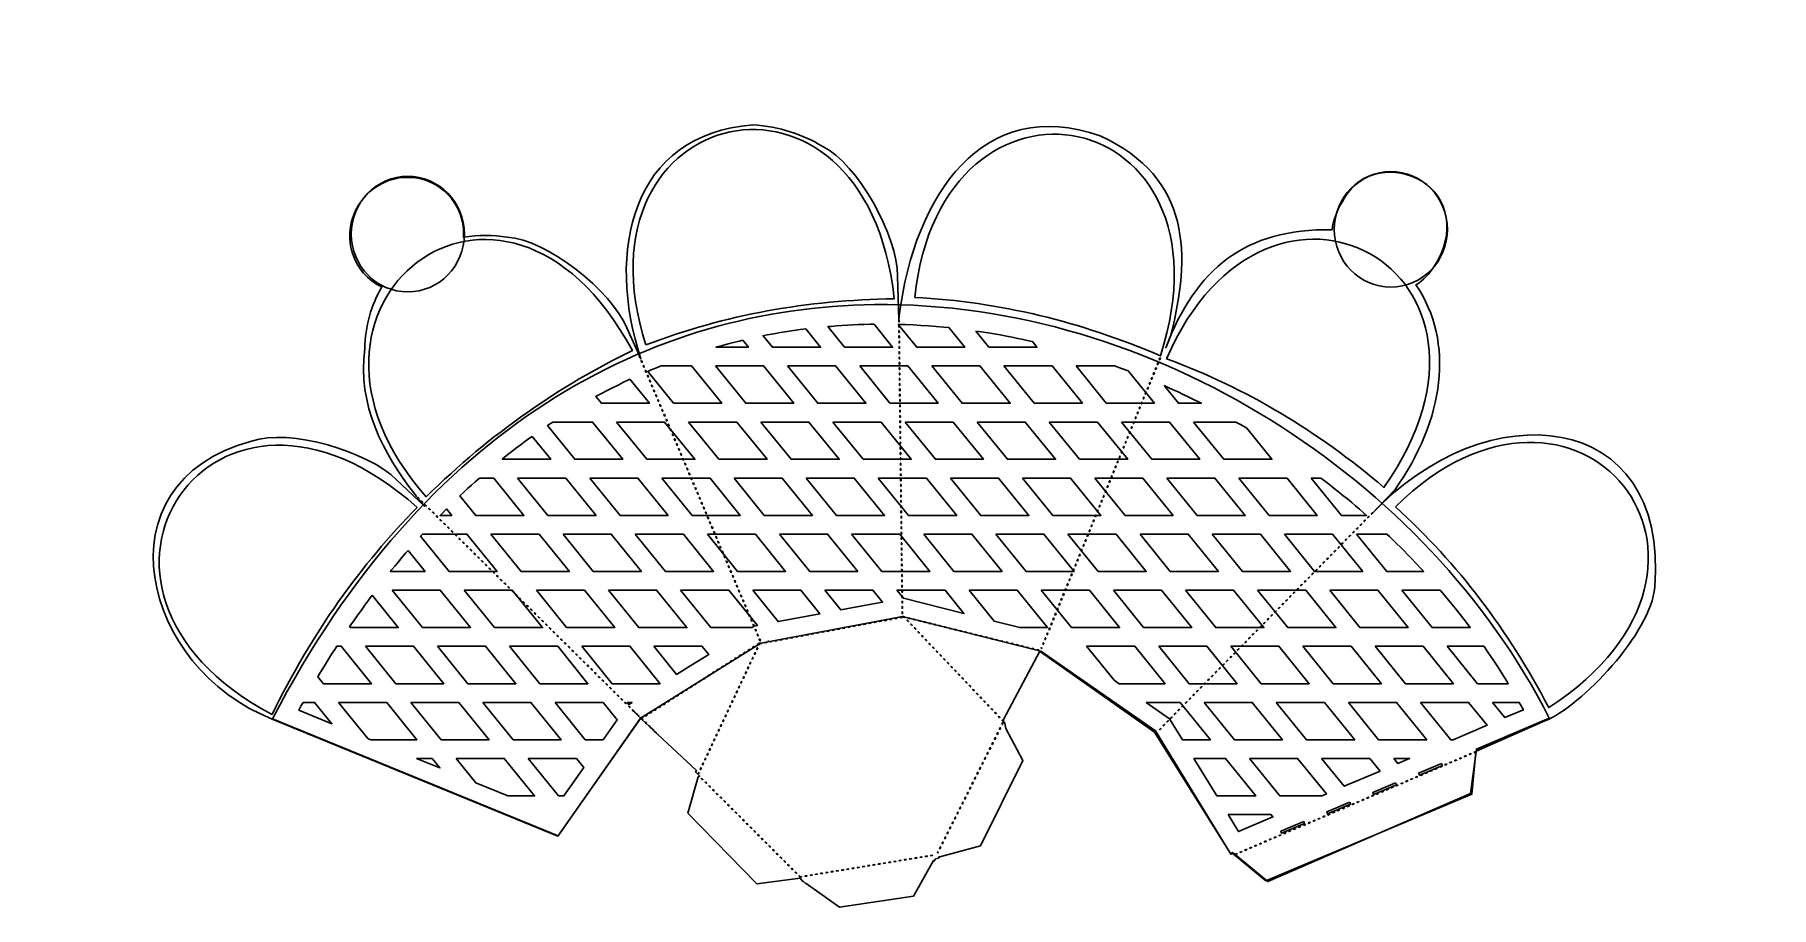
# Model space of a CAD drawing. Header units: centimetres. Extents: x -11 to 11.2, y -5 to 6.1.
import ezdxf

# ---------------------------------------------------------------- set-up
doc = ezdxf.new("R2010")
doc.units = ezdxf.units.CM
doc.header["$MEASUREMENT"] = 0
doc.layers.add('Layer 1', color=7, linetype='Continuous')

msp = doc.modelspace()

# ---------------------------------------------------------------- linework, layer by layer
at = {"layer": 'Layer 1', "color": 203, "lineweight": 25}
for points in [[(-3.18526, 2.1798), (-4.17597, 5.26934), (-0.38579, 6.13162), (-0.01986, 2.76819), (-0.01986, 2.76819), (-1.13674, 2.7517), (-2.16607, 2.56863), (-3.18526, 2.1798)], [(3.44982, 2.00372), (4.73611, 4.98235), (8.15794, 3.13842), (6.22092, 0.36452), (6.22092, 0.36452), (5.36889, 1.08683), (4.47322, 1.62609), (3.44982, 2.00372)], [(-7.94954, -2.52756), (-10.97515, -0.92959), (-8.67956, 2.43378), (-6.10128, 0.1087), (-6.10128, 0.1087), (-6.80557, -0.60496), (-7.44868, -1.49191), (-7.94954, -2.52756)]]:
    msp.add_open_spline(points, degree=3, knots=[0, 0, 0, 0, 0.33333333, 0.33333333, 0.33333333, 0.33333333, 1, 1, 1, 1], dxfattribs=at)
at = {"layer": 'Layer 1', "color": 216, "lineweight": 25}
for points in [[(0.24006, 2.78585), (0.58604, 6.01185), (4.40057, 5.26458), (3.37241, 2.04131), (3.37241, 2.04131), (2.34462, 2.47874), (1.32939, 2.7284), (0.24006, 2.78585)], [(-5.98509, 0.24635), (-8.14496, 2.67483), (-5.00534, 5.16447), (-3.35838, 2.10816), (-3.35838, 2.10816), (-4.26154, 1.6727), (-5.16532, 1.05345), (-5.98509, 0.24635)], [(6.36656, 0.11795), (8.67551, 2.39732), (11.15676, -0.59473), (8.32126, -2.44039), (8.32126, -2.44039), (7.80208, -1.45138), (7.17382, -0.61573), (6.36656, 0.11795)]]:
    msp.add_open_spline(points, degree=3, knots=[0, 0, 0, 0, 0.33333333, 0.33333333, 0.33333333, 0.33333333, 1, 1, 1, 1], dxfattribs=at)
at = {"layer": 'Layer 1', "color": 254, "lineweight": 25}
for points, knots in [([(6.70414, 4.2662), (6.36457, 4.47366), (5.92823, 4.40063), (5.71651, 4.05397), (5.71651, 4.05397), (5.64777, 3.94152), (5.56436, 3.77017), (5.55936, 3.64777), (5.55936, 3.64777), (4.44658, 3.66586), (3.8235, 3.14885), (3.44011, 2.14428), (3.44011, 2.14428), (3.44011, 2.14428), (3.50599, 2.30655), (3.50599, 2.30655), (3.50599, 2.30655), (3.75529, 3.30924), (3.77407, 4.30949), (2.60348, 4.84417), (2.60348, 4.84417), (1.11493, 5.36432), (0.24008, 4.10277), (0.04164, 2.55259), (0.04164, 2.55259), (0.04164, 2.55259), (0.0418, 2.54299), (0.0418, 2.54299), (0.0418, 2.54299), (0.0418, 2.54299), (0.0409, 2.54294), (0.0409, 2.54294), (0.0409, 2.54294), (0.03963, 2.52794), (0.03852, 2.51296), (0.03741, 2.49807), (0.03741, 2.49807), (0.03741, 2.49807), (0.04238, 2.49812), (0.04238, 2.49812), (0.04238, 2.49812), (0.04238, 2.49812), (0.04259, 2.47547), (0.04259, 2.47547), (0.04259, 2.47547), (0.04259, 2.47547), (0.03698, 2.47542), (0.03698, 2.47542), (0.03698, 2.47542), (0.03698, 2.47542), (0.03677, 2.49802), (0.03677, 2.49802), (0.03677, 2.49802), (0.03677, 2.49802), (0.02209, 3.05708), (0.02209, 3.05708), (0.02209, 3.05708), (0.0231, 3.55958), (-0.47951, 4.48932), (-0.93784, 4.71139), (-0.93784, 4.71139), (-1.18615, 4.86347), (-1.48227, 4.96169), (-1.823, 4.98317), (-1.823, 4.98317), (-3.37228, 4.86544), (-3.7012, 3.37391), (-3.24873, 2.00105), (-3.24873, 2.00105), (-3.24873, 2.00105), (-3.42857, 2.39943), (-3.42857, 2.39943), (-3.42857, 2.39943), (-3.62225, 2.86314), (-4.44573, 3.52568), (-4.95426, 3.55293), (-4.95426, 3.55293), (-5.1319, 3.58013), (-5.31822, 3.58132), (-5.51076, 3.55192), (-5.51076, 3.55192), (-5.49523, 3.81148), (-5.61715, 4.06878), (-5.85067, 4.21153), (-5.85067, 4.21153), (-6.19029, 4.41896), (-6.63781, 4.30599), (-6.84953, 3.95933), (-6.84953, 3.95933), (-7.06128, 3.61275), (-6.95751, 3.16299), (-6.61794, 2.95558), (-6.61794, 2.95558), (-6.59556, 2.9419), (-6.57264, 2.92976), (-6.54941, 2.91883), (-6.54941, 2.91883), (-6.69133, 2.68952), (-6.76108, 2.41832), (-6.76891, 2.13347), (-6.76891, 2.13347), (-6.86442, 1.41812), (-6.53367, 0.79362), (-6.13132, 0.27866), (-6.13132, 0.27866), (-6.13132, 0.27866), (-6.1268, 0.27395), (-6.1268, 0.27395), (-6.1268, 0.27395), (-6.1268, 0.27395), (-6.12728, 0.27347), (-6.12728, 0.27347), (-6.12728, 0.27347), (-6.08772, 0.22288), (-6.04738, 0.1734), (-6.00679, 0.12499), (-6.00679, 0.12499), (-6.00679, 0.12499), (-6.36259, 0.46319), (-6.36259, 0.46319), (-6.36259, 0.46319), (-6.71689, 0.81959), (-7.72937, 1.12267), (-8.21065, 0.95603), (-8.21065, 0.95603), (-10.20234, 0.417), (-9.60162, -1.94682), (-7.94776, -2.5851), (-7.94776, -2.5851), (-7.94776, -2.5851), (-4.30815, -4.07547), (-4.30815, -4.07547), (-4.30815, -4.07547), (-4.30815, -4.07547), (-3.25302, -2.57777), (-3.25302, -2.57777), (-3.25302, -2.57777), (-3.25302, -2.57777), (-3.24693, -2.5833), (-3.24693, -2.5833), (-3.24693, -2.5833), (-3.24693, -2.5833), (-3.24926, -2.57941), (-3.24926, -2.57941), (-3.24926, -2.57941), (-3.24926, -2.57941), (-3.23042, -2.56742), (-3.23042, -2.56742), (-3.23042, -2.56742), (-3.23042, -2.56742), (-3.22735, -2.57216), (-3.22735, -2.57216), (-3.22735, -2.57216), (-3.22735, -2.57216), (-3.23643, -2.57798), (-3.23643, -2.57798), (-3.23643, -2.57798), (-3.23643, -2.57798), (-3.22429, -2.59012), (-3.22429, -2.59012), (-3.22429, -2.59012), (-3.22429, -2.59012), (-3.22842, -2.59417), (-3.22842, -2.59417), (-3.22842, -2.59417), (-3.22842, -2.59417), (-3.24146, -2.58107), (-3.24146, -2.58107), (-3.24146, -2.58107), (-3.24146, -2.58107), (-3.2462, -2.58414), (-3.2462, -2.58414), (-3.2462, -2.58414), (-3.2462, -2.58414), (-3.13695, -2.68553), (-3.13695, -2.68553), (-3.13695, -2.68553), (-3.13695, -2.68553), (-3.14872, -2.67381), (-3.14872, -2.67381), (-3.14872, -2.67381), (-3.14872, -2.67381), (-3.14462, -2.66974), (-3.14462, -2.66974), (-3.14462, -2.66974), (-3.14462, -2.66974), (-3.12872, -2.68564), (-3.12872, -2.68564), (-3.12872, -2.68564), (-3.12872, -2.68564), (-3.13264, -2.68966), (-3.13264, -2.68966), (-3.13264, -2.68966), (-3.13264, -2.68966), (-3.09962, -2.72033), (-3.09962, -2.72033), (-3.09962, -2.72033), (-3.09962, -2.72033), (-3.09684, -2.71747), (-3.09684, -2.71747), (-3.09684, -2.71747), (-3.09684, -2.71747), (-3.08083, -2.73348), (-3.08083, -2.73348), (-3.08083, -2.73348), (-3.08083, -2.73348), (-3.083, -2.73565), (-3.083, -2.73565), (-3.083, -2.73565), (-3.083, -2.73565), (-3.04998, -2.76632), (-3.04998, -2.76632), (-3.04998, -2.76632), (-3.04998, -2.76632), (-3.04892, -2.76531), (-3.04892, -2.76531), (-3.04892, -2.76531), (-3.04892, -2.76531), (-3.03304, -2.78121), (-3.03304, -2.78121), (-3.03304, -2.78121), (-3.03304, -2.78121), (-3.03357, -2.78169), (-3.03357, -2.78169), (-3.03357, -2.78169), (-3.03357, -2.78169), (-2.53898, -3.24122), (-2.53898, -3.24122), (-2.53898, -3.24122), (-2.53898, -3.24122), (-2.55438, -3.25633), (-2.55438, -3.25633), (-2.55438, -3.25633), (-2.55438, -3.25633), (-2.49895, -3.31271), (-2.49895, -3.31271), (-2.49895, -3.31271), (-2.49895, -3.31271), (-2.51953, -3.32279), (-2.51953, -3.32279), (-2.51953, -3.32279), (-2.51953, -3.32279), (-2.65026, -3.78327), (-2.65026, -3.78327), (-2.65026, -3.78327), (-2.65026, -3.78327), (-1.77123, -4.68407), (-1.77123, -4.68407), (-1.77123, -4.68407), (-1.77123, -4.68407), (-1.22002, -4.61163), (-1.22002, -4.61163), (-1.22002, -4.61163), (-1.22002, -4.61163), (-1.18523, -4.65661), (-1.18523, -4.65661), (-1.18523, -4.65661), (-1.18523, -4.65661), (-1.1769, -4.6551), (-1.1769, -4.6551), (-1.1769, -4.6551), (-1.1769, -4.6551), (-1.14901, -4.68344), (-1.14901, -4.68344), (-1.14901, -4.68344), (-1.14901, -4.68344), (-1.14385, -4.67839), (-1.14385, -4.67839), (-1.14385, -4.67839), (-1.14385, -4.67839), (-0.71726, -4.98308), (-0.71726, -4.98308), (-0.71726, -4.98308), (-0.71726, -4.98308), (0.22564, -4.8411), (0.22564, -4.8411), (0.22564, -4.8411), (0.22564, -4.8411), (0.47935, -4.38628), (0.47935, -4.38628), (0.47935, -4.38628), (0.47935, -4.38628), (0.49287, -4.39287), (0.49287, -4.39287), (0.49287, -4.39287), (0.49287, -4.39287), (0.50621, -4.36556), (0.50621, -4.36556), (0.50621, -4.36556), (0.50621, -4.36556), (0.54211, -4.35945), (0.54211, -4.35945), (0.54211, -4.35945), (0.54211, -4.35945), (0.55058, -4.33754), (0.55058, -4.33754), (0.55058, -4.33754), (0.55058, -4.33754), (0.56262, -4.3445), (0.56262, -4.3445), (0.56262, -4.3445), (0.56262, -4.3445), (0.56151, -4.33892), (0.56151, -4.33892), (0.56151, -4.33892), (0.56151, -4.33892), (1.07769, -4.20152), (1.07769, -4.20152), (1.07769, -4.20152), (1.07769, -4.20152), (1.6185, -3.11371), (1.6185, -3.11371), (1.6185, -3.11371), (1.6185, -3.11371), (1.40117, -2.70437), (1.40117, -2.70437), (1.40117, -2.70437), (1.40117, -2.70437), (1.38754, -2.64098), (1.38754, -2.64098), (1.38754, -2.64098), (1.38754, -2.64098), (1.39106, -2.63754), (1.39106, -2.63754), (1.39106, -2.63754), (1.39106, -2.63754), (1.38744, -2.63368), (1.38744, -2.63368), (1.38744, -2.63368), (1.38744, -2.63368), (1.38458, -2.6394), (1.38458, -2.6394), (1.38458, -2.6394), (1.38458, -2.6394), (1.37961, -2.63675), (1.37961, -2.63675), (1.37961, -2.63675), (1.37961, -2.63675), (1.38321, -2.62947), (1.38321, -2.62947), (1.38321, -2.62947), (1.38321, -2.62947), (1.36943, -2.61526), (1.36943, -2.61526), (1.36943, -2.61526), (1.36943, -2.61526), (1.36795, -2.61664), (1.36795, -2.61664), (1.36795, -2.61664), (1.36795, -2.61664), (1.35287, -2.60084), (1.35287, -2.60084), (1.35287, -2.60084), (1.35287, -2.60084), (1.35692, -2.59687), (1.35692, -2.59687), (1.35692, -2.59687), (1.35692, -2.59687), (1.36822, -2.60875), (1.36822, -2.60875), (1.36822, -2.60875), (1.36822, -2.60875), (1.37521, -2.59465), (1.37521, -2.59465), (1.37521, -2.59465), (1.37521, -2.59465), (1.37013, -2.59219), (1.37013, -2.59219), (1.37013, -2.59219), (1.37013, -2.59219), (1.83368, -1.71994), (1.83368, -1.71994), (1.83368, -1.71994), (1.83368, -1.71994), (1.84043, -1.7247), (1.84043, -1.7247), (1.84043, -1.7247), (1.84043, -1.7247), (1.84101, -1.72338), (1.84101, -1.72338), (1.84101, -1.72338), (1.84101, -1.72338), (1.84609, -1.72587), (1.84609, -1.72587), (1.84609, -1.72587), (1.84609, -1.72587), (1.84508, -1.72793), (1.84508, -1.72793), (1.84508, -1.72793), (1.84508, -1.72793), (3.29801, -2.75306), (3.29801, -2.75306), (3.29801, -2.75306), (3.29801, -2.75306), (4.26318, -4.29714), (4.26318, -4.29714), (4.26318, -4.29714), (4.26318, -4.29714), (4.29273, -4.28515), (4.29273, -4.28515), (4.29273, -4.28515), (4.29273, -4.28515), (4.30072, -4.30383), (4.30072, -4.30383), (4.30072, -4.30383), (4.30072, -4.30383), (4.71426, -4.64721), (4.71426, -4.64721), (4.71426, -4.64721), (4.71426, -4.64721), (7.34234, -3.54064), (7.34234, -3.54064), (7.34234, -3.54064), (7.34234, -3.54064), (7.39325, -3.00356), (7.39325, -3.00356), (7.39325, -3.00356), (7.39325, -3.00356), (7.37296, -3.01242), (7.37296, -3.01242), (7.37296, -3.01242), (7.37296, -3.01242), (7.37079, -3.00718), (7.37079, -3.00718), (7.37079, -3.00718), (7.37079, -3.00718), (7.39145, -2.99837), (7.39145, -2.99837), (7.39145, -2.99837), (7.39145, -2.99837), (7.39341, -3.00266), (7.39341, -3.00266), (7.39341, -3.00266), (7.39341, -3.00266), (7.3942, -2.99425), (7.3942, -2.99425), (7.3942, -2.99425), (7.3942, -2.99425), (8.2719, -2.61013), (8.2719, -2.61013), (8.2719, -2.61013), (8.73783, -2.42191), (9.62601, -1.48615), (9.67119, -0.90593), (9.67119, -0.90593), (9.85783, 1.38127), (7.51488, 1.58664), (6.06217, 0.02234), (6.06217, 0.02234), (6.06217, 0.02234), (6.36332, 0.33873), (6.36332, 0.33873), (6.36332, 0.33873), (6.98683, 1.22672), (7.1268, 2.21068), (6.62866, 2.94551), (6.62866, 2.94551), (6.72169, 3.0047), (6.80321, 3.08577), (6.86477, 3.18655), (6.86477, 3.18655), (7.13658, 3.59922), (7.04371, 4.05877), (6.70414, 4.2662)], [0, 0, 0, 0, 0.00854701, 0.00854701, 0.00854701, 0.00854701, 0.01709402, 0.01709402, 0.01709402, 0.01709402, 0.02564103, 0.02564103, 0.02564103, 0.02564103, 0.03418803, 0.03418803, 0.03418803, 0.03418803, 0.04273504, 0.04273504, 0.04273504, 0.04273504, 0.05128205, 0.05128205, 0.05128205, 0.05128205, 0.05982906, 0.05982906, 0.05982906, 0.05982906, 0.06837607, 0.06837607, 0.06837607, 0.06837607, 0.07692308, 0.07692308, 0.07692308, 0.07692308, 0.08547009, 0.08547009, 0.08547009, 0.08547009, 0.09401709, 0.09401709, 0.09401709, 0.09401709, 0.1025641, 0.1025641, 0.1025641, 0.1025641, 0.11111111, 0.11111111, 0.11111111, 0.11111111, 0.11965812, 0.11965812, 0.11965812, 0.11965812, 0.12820513, 0.12820513, 0.12820513, 0.12820513, 0.13675214, 0.13675214, 0.13675214, 0.13675214, 0.14529915, 0.14529915, 0.14529915, 0.14529915, 0.15384615, 0.15384615, 0.15384615, 0.15384615, 0.16239316, 0.16239316, 0.16239316, 0.16239316, 0.17094017, 0.17094017, 0.17094017, 0.17094017, 0.17948718, 0.17948718, 0.17948718, 0.17948718, 0.18803419, 0.18803419, 0.18803419, 0.18803419, 0.1965812, 0.1965812, 0.1965812, 0.1965812, 0.20512821, 0.20512821, 0.20512821, 0.20512821, 0.21367521, 0.21367521, 0.21367521, 0.21367521, 0.22222222, 0.22222222, 0.22222222, 0.22222222, 0.23076923, 0.23076923, 0.23076923, 0.23076923, 0.23931624, 0.23931624, 0.23931624, 0.23931624, 0.24786325, 0.24786325, 0.24786325, 0.24786325, 0.25641026, 0.25641026, 0.25641026, 0.25641026, 0.26495726, 0.26495726, 0.26495726, 0.26495726, 0.27350427, 0.27350427, 0.27350427, 0.27350427, 0.28205128, 0.28205128, 0.28205128, 0.28205128, 0.29059829, 0.29059829, 0.29059829, 0.29059829, 0.2991453, 0.2991453, 0.2991453, 0.2991453, 0.30769231, 0.30769231, 0.30769231, 0.30769231, 0.31623932, 0.31623932, 0.31623932, 0.31623932, 0.32478632, 0.32478632, 0.32478632, 0.32478632, 0.33333333, 0.33333333, 0.33333333, 0.33333333, 0.34188034, 0.34188034, 0.34188034, 0.34188034, 0.35042735, 0.35042735, 0.35042735, 0.35042735, 0.35897436, 0.35897436, 0.35897436, 0.35897436, 0.36752137, 0.36752137, 0.36752137, 0.36752137, 0.37606838, 0.37606838, 0.37606838, 0.37606838, 0.38461538, 0.38461538, 0.38461538, 0.38461538, 0.39316239, 0.39316239, 0.39316239, 0.39316239, 0.4017094, 0.4017094, 0.4017094, 0.4017094, 0.41025641, 0.41025641, 0.41025641, 0.41025641, 0.41880342, 0.41880342, 0.41880342, 0.41880342, 0.42735043, 0.42735043, 0.42735043, 0.42735043, 0.43589744, 0.43589744, 0.43589744, 0.43589744, 0.44444444, 0.44444444, 0.44444444, 0.44444444, 0.45299145, 0.45299145, 0.45299145, 0.45299145, 0.46153846, 0.46153846, 0.46153846, 0.46153846, 0.47008547, 0.47008547, 0.47008547, 0.47008547, 0.47863248, 0.47863248, 0.47863248, 0.47863248, 0.48717949, 0.48717949, 0.48717949, 0.48717949, 0.4957265, 0.4957265, 0.4957265, 0.4957265, 0.5042735, 0.5042735, 0.5042735, 0.5042735, 0.51282051, 0.51282051, 0.51282051, 0.51282051, 0.52136752, 0.52136752, 0.52136752, 0.52136752, 0.52991453, 0.52991453, 0.52991453, 0.52991453, 0.53846154, 0.53846154, 0.53846154, 0.53846154, 0.54700855, 0.54700855, 0.54700855, 0.54700855, 0.55555556, 0.55555556, 0.55555556, 0.55555556, 0.56410256, 0.56410256, 0.56410256, 0.56410256, 0.57264957, 0.57264957, 0.57264957, 0.57264957, 0.58119658, 0.58119658, 0.58119658, 0.58119658, 0.58974359, 0.58974359, 0.58974359, 0.58974359, 0.5982906, 0.5982906, 0.5982906, 0.5982906, 0.60683761, 0.60683761, 0.60683761, 0.60683761, 0.61538462, 0.61538462, 0.61538462, 0.61538462, 0.62393162, 0.62393162, 0.62393162, 0.62393162, 0.63247863, 0.63247863, 0.63247863, 0.63247863, 0.64102564, 0.64102564, 0.64102564, 0.64102564, 0.64957265, 0.64957265, 0.64957265, 0.64957265, 0.65811966, 0.65811966, 0.65811966, 0.65811966, 0.66666667, 0.66666667, 0.66666667, 0.66666667, 0.67521368, 0.67521368, 0.67521368, 0.67521368, 0.68376068, 0.68376068, 0.68376068, 0.68376068, 0.69230769, 0.69230769, 0.69230769, 0.69230769, 0.7008547, 0.7008547, 0.7008547, 0.7008547, 0.70940171, 0.70940171, 0.70940171, 0.70940171, 0.71794872, 0.71794872, 0.71794872, 0.71794872, 0.72649573, 0.72649573, 0.72649573, 0.72649573, 0.73504274, 0.73504274, 0.73504274, 0.73504274, 0.74358974, 0.74358974, 0.74358974, 0.74358974, 0.75213675, 0.75213675, 0.75213675, 0.75213675, 0.76068376, 0.76068376, 0.76068376, 0.76068376, 0.76923077, 0.76923077, 0.76923077, 0.76923077, 0.77777778, 0.77777778, 0.77777778, 0.77777778, 0.78632479, 0.78632479, 0.78632479, 0.78632479, 0.79487179, 0.79487179, 0.79487179, 0.79487179, 0.8034188, 0.8034188, 0.8034188, 0.8034188, 0.81196581, 0.81196581, 0.81196581, 0.81196581, 0.82051282, 0.82051282, 0.82051282, 0.82051282, 0.82905983, 0.82905983, 0.82905983, 0.82905983, 0.83760684, 0.83760684, 0.83760684, 0.83760684, 0.84615385, 0.84615385, 0.84615385, 0.84615385, 0.85470085, 0.85470085, 0.85470085, 0.85470085, 0.86324786, 0.86324786, 0.86324786, 0.86324786, 0.87179487, 0.87179487, 0.87179487, 0.87179487, 0.88034188, 0.88034188, 0.88034188, 0.88034188, 0.88888889, 0.88888889, 0.88888889, 0.88888889, 0.8974359, 0.8974359, 0.8974359, 0.8974359, 0.90598291, 0.90598291, 0.90598291, 0.90598291, 0.91452991, 0.91452991, 0.91452991, 0.91452991, 0.92307692, 0.92307692, 0.92307692, 0.92307692, 0.93162393, 0.93162393, 0.93162393, 0.93162393, 0.94017094, 0.94017094, 0.94017094, 0.94017094, 0.94871795, 0.94871795, 0.94871795, 0.94871795, 0.95726496, 0.95726496, 0.95726496, 0.95726496, 0.96581197, 0.96581197, 0.96581197, 0.96581197, 0.97435897, 0.97435897, 0.97435897, 0.97435897, 0.98290598, 0.98290598, 0.98290598, 0.98290598, 1, 1, 1, 1]), ([(0.04314, 2.4304), (0.04314, 2.4304), (0.04346, 2.40796), (0.04346, 2.40796), (0.04346, 2.40796), (0.04346, 2.40796), (0.0378, 2.40785), (0.0378, 2.40785), (0.0378, 2.40785), (0.0378, 2.40785), (0.03754, 2.43029), (0.03754, 2.43029), (0.03754, 2.43029), (0.03754, 2.43029), (0.04314, 2.4304), (0.04314, 2.4304)], [0, 0, 0, 0, 0.2, 0.2, 0.2, 0.2, 0.4, 0.4, 0.4, 0.4, 0.6, 0.6, 0.6, 0.6, 1, 1, 1, 1]), ([(0.04398, 2.36288), (0.04398, 2.36288), (0.04419, 2.34028), (0.04419, 2.34028), (0.04419, 2.34028), (0.04419, 2.34028), (0.03853, 2.34017), (0.03853, 2.34017), (0.03853, 2.34017), (0.03853, 2.34017), (0.03832, 2.36277), (0.03832, 2.36277), (0.03832, 2.36277), (0.03832, 2.36277), (0.04398, 2.36288), (0.04398, 2.36288)], [0, 0, 0, 0, 0.2, 0.2, 0.2, 0.2, 0.4, 0.4, 0.4, 0.4, 0.6, 0.6, 0.6, 0.6, 1, 1, 1, 1]), ([(0.04464, 2.29517), (0.04464, 2.29517), (0.04496, 2.27273), (0.04496, 2.27273), (0.04496, 2.27273), (0.04496, 2.27273), (0.03938, 2.27262), (0.03938, 2.27262), (0.03938, 2.27262), (0.03938, 2.27262), (0.03906, 2.29511), (0.03906, 2.29511), (0.03906, 2.29511), (0.03906, 2.29511), (0.04464, 2.29517), (0.04464, 2.29517)], [0, 0, 0, 0, 0.2, 0.2, 0.2, 0.2, 0.4, 0.4, 0.4, 0.4, 0.6, 0.6, 0.6, 0.6, 1, 1, 1, 1]), ([(0.04549, 2.22765), (0.04549, 2.22765), (0.04581, 2.20521), (0.04581, 2.20521), (0.04581, 2.20521), (0.04581, 2.20521), (0.04017, 2.2051), (0.04017, 2.2051), (0.04017, 2.2051), (0.04017, 2.2051), (0.03991, 2.22759), (0.03991, 2.22759), (0.03991, 2.22759), (0.03991, 2.22759), (0.04549, 2.22765), (0.04549, 2.22765)], [0, 0, 0, 0, 0.2, 0.2, 0.2, 0.2, 0.4, 0.4, 0.4, 0.4, 0.6, 0.6, 0.6, 0.6, 1, 1, 1, 1]), ([(-3.26789, 2.04262), (-3.26789, 2.04262), (-3.25903, 2.02193), (-3.25903, 2.02193), (-3.25903, 2.02193), (-3.25903, 2.02193), (-3.26432, 2.01976), (-3.26432, 2.01976), (-3.26432, 2.01976), (-3.26432, 2.01976), (-3.27313, 2.04045), (-3.27313, 2.04045), (-3.27313, 2.04045), (-3.27313, 2.04045), (-3.26789, 2.04262), (-3.26789, 2.04262)], [0, 0, 0, 0, 0.2, 0.2, 0.2, 0.2, 0.4, 0.4, 0.4, 0.4, 0.6, 0.6, 0.6, 0.6, 1, 1, 1, 1]), ([(0.04628, 2.16012), (0.04628, 2.16012), (0.04654, 2.1375), (0.04654, 2.1375), (0.04654, 2.1375), (0.04654, 2.1375), (0.0409, 2.13742), (0.0409, 2.13742), (0.0409, 2.13742), (0.0409, 2.13742), (0.04069, 2.16007), (0.04069, 2.16007), (0.04069, 2.16007), (0.04069, 2.16007), (0.04628, 2.16012), (0.04628, 2.16012)], [0, 0, 0, 0, 0.2, 0.2, 0.2, 0.2, 0.4, 0.4, 0.4, 0.4, 0.6, 0.6, 0.6, 0.6, 1, 1, 1, 1]), ([(0.04702, 2.09242), (0.04702, 2.09242), (0.04734, 2.06998), (0.04734, 2.06998), (0.04734, 2.06998), (0.04734, 2.06998), (0.04176, 2.06993), (0.04176, 2.06993), (0.04176, 2.06993), (0.04176, 2.06993), (0.04144, 2.09237), (0.04144, 2.09237), (0.04144, 2.09237), (0.04144, 2.09237), (0.04702, 2.09242), (0.04702, 2.09242)], [0, 0, 0, 0, 0.2, 0.2, 0.2, 0.2, 0.4, 0.4, 0.4, 0.4, 0.6, 0.6, 0.6, 0.6, 1, 1, 1, 1]), ([(0.04787, 2.0249), (0.04787, 2.0249), (0.04819, 2.00246), (0.04819, 2.00246), (0.04819, 2.00246), (0.04819, 2.00246), (0.04255, 2.00241), (0.04255, 2.00241), (0.04255, 2.00241), (0.04255, 2.00241), (0.04223, 2.02485), (0.04223, 2.02485), (0.04223, 2.02485), (0.04223, 2.02485), (0.04787, 2.0249), (0.04787, 2.0249)], [0, 0, 0, 0, 0.2, 0.2, 0.2, 0.2, 0.4, 0.4, 0.4, 0.4, 0.6, 0.6, 0.6, 0.6, 1, 1, 1, 1]), ([(3.37125, 2.01328), (3.37125, 2.01328), (3.3627, 1.99251), (3.3627, 1.99251), (3.3627, 1.99251), (3.3627, 1.99251), (3.35757, 1.99463), (3.35757, 1.99463), (3.35757, 1.99463), (3.35757, 1.99463), (3.36598, 2.01551), (3.36598, 2.01551), (3.36598, 2.01551), (3.36598, 2.01551), (3.37125, 2.01328), (3.37125, 2.01328)], [0, 0, 0, 0, 0.2, 0.2, 0.2, 0.2, 0.4, 0.4, 0.4, 0.4, 0.6, 0.6, 0.6, 0.6, 1, 1, 1, 1]), ([(-3.24151, 1.98047), (-3.24151, 1.98047), (-3.23273, 1.95967), (-3.23273, 1.95967), (-3.23273, 1.95967), (-3.23273, 1.95967), (-3.23781, 1.95739), (-3.23781, 1.95739), (-3.23781, 1.95739), (-3.23781, 1.95739), (-3.24673, 1.97832), (-3.24673, 1.97832), (-3.24673, 1.97832), (-3.24673, 1.97832), (-3.24151, 1.98047), (-3.24151, 1.98047)], [0, 0, 0, 0, 0.2, 0.2, 0.2, 0.2, 0.4, 0.4, 0.4, 0.4, 0.6, 0.6, 0.6, 0.6, 1, 1, 1, 1]), ([(-3.2151, 1.9184), (-3.2151, 1.9184), (-3.20618, 1.89747), (-3.20618, 1.89747), (-3.20618, 1.89747), (-3.20618, 1.89747), (-3.21139, 1.8953), (-3.21139, 1.8953), (-3.21139, 1.8953), (-3.21139, 1.8953), (-3.22015, 1.91612), (-3.22015, 1.91612), (-3.22015, 1.91612), (-3.22015, 1.91612), (-3.2151, 1.9184), (-3.2151, 1.9184)], [0, 0, 0, 0, 0.2, 0.2, 0.2, 0.2, 0.4, 0.4, 0.4, 0.4, 0.6, 0.6, 0.6, 0.6, 1, 1, 1, 1]), ([(-3.18859, 1.85599), (-3.18859, 1.85599), (-3.17978, 1.83533), (-3.17978, 1.83533), (-3.17978, 1.83533), (-3.17978, 1.83533), (-3.18499, 1.83319), (-3.18499, 1.83319), (-3.18499, 1.83319), (-3.18499, 1.83319), (-3.19388, 1.85383), (-3.19388, 1.85383), (-3.19388, 1.85383), (-3.19388, 1.85383), (-3.18859, 1.85599), (-3.18859, 1.85599)], [0, 0, 0, 0, 0.2, 0.2, 0.2, 0.2, 0.4, 0.4, 0.4, 0.4, 0.6, 0.6, 0.6, 0.6, 1, 1, 1, 1]), ([(-3.16219, 1.79389), (-3.16219, 1.79389), (-3.15349, 1.77309), (-3.15349, 1.77309), (-3.15349, 1.77309), (-3.15349, 1.77309), (-3.15854, 1.77081), (-3.15854, 1.77081), (-3.15854, 1.77081), (-3.15854, 1.77081), (-3.16732, 1.79161), (-3.16732, 1.79161), (-3.16732, 1.79161), (-3.16732, 1.79161), (-3.16219, 1.79389), (-3.16219, 1.79389)], [0, 0, 0, 0, 0.2, 0.2, 0.2, 0.2, 0.4, 0.4, 0.4, 0.4, 0.6, 0.6, 0.6, 0.6, 1, 1, 1, 1]), ([(0.04866, 1.95735), (0.04866, 1.95735), (0.04887, 1.93475), (0.04887, 1.93475), (0.04887, 1.93475), (0.04887, 1.93475), (0.04329, 1.9347), (0.04329, 1.9347), (0.04329, 1.9347), (0.04329, 1.9347), (0.04308, 1.9573), (0.04308, 1.9573), (0.04308, 1.9573), (0.04308, 1.9573), (0.04866, 1.95735), (0.04866, 1.95735)], [0, 0, 0, 0, 0.2, 0.2, 0.2, 0.2, 0.4, 0.4, 0.4, 0.4, 0.6, 0.6, 0.6, 0.6, 1, 1, 1, 1]), ([(0.04941, 1.88972), (0.04941, 1.88972), (0.04973, 1.86723), (0.04973, 1.86723), (0.04973, 1.86723), (0.04973, 1.86723), (0.04415, 1.86718), (0.04415, 1.86718), (0.04415, 1.86718), (0.04415, 1.86718), (0.04383, 1.88962), (0.04383, 1.88962), (0.04383, 1.88962), (0.04383, 1.88962), (0.04941, 1.88972), (0.04941, 1.88972)], [0, 0, 0, 0, 0.2, 0.2, 0.2, 0.2, 0.4, 0.4, 0.4, 0.4, 0.6, 0.6, 0.6, 0.6, 1, 1, 1, 1]), ([(0.05025, 1.82217), (0.05025, 1.82217), (0.05057, 1.79968), (0.05057, 1.79968), (0.05057, 1.79968), (0.05057, 1.79968), (0.04491, 1.79963), (0.04491, 1.79963), (0.04491, 1.79963), (0.04491, 1.79963), (0.04459, 1.82207), (0.04459, 1.82207), (0.04459, 1.82207), (0.04459, 1.82207), (0.05025, 1.82217), (0.05025, 1.82217)], [0, 0, 0, 0, 0.2, 0.2, 0.2, 0.2, 0.4, 0.4, 0.4, 0.4, 0.6, 0.6, 0.6, 0.6, 1, 1, 1, 1]), ([(3.29455, 1.82561), (3.29455, 1.82561), (3.28592, 1.80471), (3.28592, 1.80471), (3.28592, 1.80471), (3.28592, 1.80471), (3.28065, 1.80688), (3.28065, 1.80688), (3.28065, 1.80688), (3.28065, 1.80688), (3.2893, 1.82784), (3.2893, 1.82784), (3.2893, 1.82784), (3.2893, 1.82784), (3.29455, 1.82561), (3.29455, 1.82561)], [0, 0, 0, 0, 0.2, 0.2, 0.2, 0.2, 0.4, 0.4, 0.4, 0.4, 0.6, 0.6, 0.6, 0.6, 1, 1, 1, 1]), ([(3.32003, 1.88824), (3.32003, 1.88824), (3.31159, 1.86739), (3.31159, 1.86739), (3.31159, 1.86739), (3.31159, 1.86739), (3.30627, 1.86945), (3.30627, 1.86945), (3.30627, 1.86945), (3.30627, 1.86945), (3.31492, 1.89035), (3.31492, 1.89035), (3.31492, 1.89035), (3.31492, 1.89035), (3.32003, 1.88824), (3.32003, 1.88824)], [0, 0, 0, 0, 0.2, 0.2, 0.2, 0.2, 0.4, 0.4, 0.4, 0.4, 0.6, 0.6, 0.6, 0.6, 1, 1, 1, 1]), ([(3.34564, 1.95076), (3.34564, 1.95076), (3.3372, 1.92991), (3.3372, 1.92991), (3.3372, 1.92991), (3.3372, 1.92991), (3.33186, 1.93195), (3.33186, 1.93195), (3.33186, 1.93195), (3.33186, 1.93195), (3.34038, 1.95293), (3.34038, 1.95293), (3.34038, 1.95293), (3.34038, 1.95293), (3.34564, 1.95076), (3.34564, 1.95076)], [0, 0, 0, 0, 0.2, 0.2, 0.2, 0.2, 0.4, 0.4, 0.4, 0.4, 0.6, 0.6, 0.6, 0.6, 1, 1, 1, 1]), ([(-3.13589, 1.73163), (-3.13589, 1.73163), (-3.12692, 1.71089), (-3.12692, 1.71089), (-3.12692, 1.71089), (-3.12692, 1.71089), (-3.13216, 1.70872), (-3.13216, 1.70872), (-3.13216, 1.70872), (-3.13216, 1.70872), (-3.14102, 1.72936), (-3.14102, 1.72936), (-3.14102, 1.72936), (-3.14102, 1.72936), (-3.13589, 1.73163), (-3.13589, 1.73163)], [0, 0, 0, 0, 0.2, 0.2, 0.2, 0.2, 0.4, 0.4, 0.4, 0.4, 0.6, 0.6, 0.6, 0.6, 1, 1, 1, 1]), ([(-3.10932, 1.66938), (-3.10932, 1.66938), (-3.10051, 1.64874), (-3.10051, 1.64874), (-3.10051, 1.64874), (-3.10051, 1.64874), (-3.10575, 1.64657), (-3.10575, 1.64657), (-3.10575, 1.64657), (-3.10575, 1.64657), (-3.11461, 1.66721), (-3.11461, 1.66721), (-3.11461, 1.66721), (-3.11461, 1.66721), (-3.10932, 1.66938), (-3.10932, 1.66938)], [0, 0, 0, 0, 0.2, 0.2, 0.2, 0.2, 0.4, 0.4, 0.4, 0.4, 0.6, 0.6, 0.6, 0.6, 1, 1, 1, 1]), ([(-3.08294, 1.60728), (-3.08294, 1.60728), (-3.07421, 1.58648), (-3.07421, 1.58648), (-3.07421, 1.58648), (-3.07421, 1.58648), (-3.07929, 1.5842), (-3.07929, 1.5842), (-3.07929, 1.5842), (-3.07929, 1.5842), (-3.08805, 1.605), (-3.08805, 1.605), (-3.08805, 1.605), (-3.08805, 1.605), (-3.08294, 1.60728), (-3.08294, 1.60728)], [0, 0, 0, 0, 0.2, 0.2, 0.2, 0.2, 0.4, 0.4, 0.4, 0.4, 0.6, 0.6, 0.6, 0.6, 1, 1, 1, 1]), ([(0.05105, 1.75465), (0.05105, 1.75465), (0.05126, 1.732), (0.05126, 1.732), (0.05126, 1.732), (0.05126, 1.732), (0.04565, 1.73195), (0.04565, 1.73195), (0.04565, 1.73195), (0.04565, 1.73195), (0.04544, 1.75455), (0.04544, 1.75455), (0.04544, 1.75455), (0.04544, 1.75455), (0.05105, 1.75465), (0.05105, 1.75465)], [0, 0, 0, 0, 0.2, 0.2, 0.2, 0.2, 0.4, 0.4, 0.4, 0.4, 0.6, 0.6, 0.6, 0.6, 1, 1, 1, 1]), ([(0.05179, 1.68697), (0.05179, 1.68697), (0.05211, 1.66445), (0.05211, 1.66445), (0.05211, 1.66445), (0.05211, 1.66445), (0.0465, 1.6644), (0.0465, 1.6644), (0.0465, 1.6644), (0.0465, 1.6644), (0.04618, 1.68686), (0.04618, 1.68686), (0.04618, 1.68686), (0.04618, 1.68686), (0.05179, 1.68697), (0.05179, 1.68697)], [0, 0, 0, 0, 0.2, 0.2, 0.2, 0.2, 0.4, 0.4, 0.4, 0.4, 0.6, 0.6, 0.6, 0.6, 1, 1, 1, 1]), ([(0.05263, 1.61942), (0.05263, 1.61942), (0.05289, 1.59693), (0.05289, 1.59693), (0.05289, 1.59693), (0.05289, 1.59693), (0.04728, 1.59688), (0.04728, 1.59688), (0.04728, 1.59688), (0.04728, 1.59688), (0.04696, 1.61932), (0.04696, 1.61932), (0.04696, 1.61932), (0.04696, 1.61932), (0.05263, 1.61942), (0.05263, 1.61942)], [0, 0, 0, 0, 0.2, 0.2, 0.2, 0.2, 0.4, 0.4, 0.4, 0.4, 0.6, 0.6, 0.6, 0.6, 1, 1, 1, 1]), ([(0.05343, 1.5519), (0.05343, 1.5519), (0.05364, 1.5293), (0.05364, 1.5293), (0.05364, 1.5293), (0.05364, 1.5293), (0.04803, 1.52919), (0.04803, 1.52919), (0.04803, 1.52919), (0.04803, 1.52919), (0.04782, 1.55179), (0.04782, 1.55179), (0.04782, 1.55179), (0.04782, 1.55179), (0.05343, 1.5519), (0.05343, 1.5519)], [0, 0, 0, 0, 0.2, 0.2, 0.2, 0.2, 0.4, 0.4, 0.4, 0.4, 0.6, 0.6, 0.6, 0.6, 1, 1, 1, 1]), ([(3.19215, 1.57529), (3.19215, 1.57529), (3.1836, 1.55455), (3.1836, 1.55455), (3.1836, 1.55455), (3.1836, 1.55455), (3.17847, 1.55664), (3.17847, 1.55664), (3.17847, 1.55664), (3.17847, 1.55664), (3.18686, 1.57752), (3.18686, 1.57752), (3.18686, 1.57752), (3.18686, 1.57752), (3.19215, 1.57529), (3.19215, 1.57529)], [0, 0, 0, 0, 0.2, 0.2, 0.2, 0.2, 0.4, 0.4, 0.4, 0.4, 0.6, 0.6, 0.6, 0.6, 1, 1, 1, 1]), ([(3.21771, 1.63808), (3.21771, 1.63808), (3.20922, 1.61705), (3.20922, 1.61705), (3.20922, 1.61705), (3.20922, 1.61705), (3.20393, 1.61922), (3.20393, 1.61922), (3.20393, 1.61922), (3.20393, 1.61922), (3.21253, 1.64004), (3.21253, 1.64004), (3.21253, 1.64004), (3.21253, 1.64004), (3.21771, 1.63808), (3.21771, 1.63808)], [0, 0, 0, 0, 0.2, 0.2, 0.2, 0.2, 0.4, 0.4, 0.4, 0.4, 0.6, 0.6, 0.6, 0.6, 1, 1, 1, 1]), ([(3.24332, 1.7006), (3.24332, 1.7006), (3.2348, 1.67957), (3.2348, 1.67957), (3.2348, 1.67957), (3.2348, 1.67957), (3.22959, 1.68179), (3.22959, 1.68179), (3.22959, 1.68179), (3.22959, 1.68179), (3.23819, 1.70269), (3.23819, 1.70269), (3.23819, 1.70269), (3.23819, 1.70269), (3.24332, 1.7006), (3.24332, 1.7006)], [0, 0, 0, 0, 0.2, 0.2, 0.2, 0.2, 0.4, 0.4, 0.4, 0.4, 0.6, 0.6, 0.6, 0.6, 1, 1, 1, 1]), ([(3.26894, 1.76309), (3.26894, 1.76309), (3.26026, 1.74219), (3.26026, 1.74219), (3.26026, 1.74219), (3.26026, 1.74219), (3.25521, 1.74431), (3.25521, 1.74431), (3.25521, 1.74431), (3.25521, 1.74431), (3.2637, 1.76527), (3.2637, 1.76527), (3.2637, 1.76527), (3.2637, 1.76527), (3.26894, 1.76309), (3.26894, 1.76309)], [0, 0, 0, 0, 0.2, 0.2, 0.2, 0.2, 0.4, 0.4, 0.4, 0.4, 0.6, 0.6, 0.6, 0.6, 1, 1, 1, 1]), ([(-3.05664, 1.54502), (-3.05664, 1.54502), (-3.04767, 1.52428), (-3.04767, 1.52428), (-3.04767, 1.52428), (-3.04767, 1.52428), (-3.05288, 1.52211), (-3.05288, 1.52211), (-3.05288, 1.52211), (-3.05288, 1.52211), (-3.06169, 1.54277), (-3.06169, 1.54277), (-3.06169, 1.54277), (-3.06169, 1.54277), (-3.05664, 1.54502), (-3.05664, 1.54502)], [0, 0, 0, 0, 0.2, 0.2, 0.2, 0.2, 0.4, 0.4, 0.4, 0.4, 0.6, 0.6, 0.6, 0.6, 1, 1, 1, 1]), ([(-3.03008, 1.48277), (-3.03008, 1.48277), (-3.02138, 1.46197), (-3.02138, 1.46197), (-3.02138, 1.46197), (-3.02138, 1.46197), (-3.02659, 1.4598), (-3.02659, 1.4598), (-3.02659, 1.4598), (-3.02659, 1.4598), (-3.03532, 1.48062), (-3.03532, 1.48062), (-3.03532, 1.48062), (-3.03532, 1.48062), (-3.03008, 1.48277), (-3.03008, 1.48277)], [0, 0, 0, 0, 0.2, 0.2, 0.2, 0.2, 0.4, 0.4, 0.4, 0.4, 0.6, 0.6, 0.6, 0.6, 1, 1, 1, 1]), ([(-3.00367, 1.42069), (-3.00367, 1.42069), (-2.99497, 1.39987), (-2.99497, 1.39987), (-2.99497, 1.39987), (-2.99497, 1.39987), (-3.00005, 1.39759), (-3.00005, 1.39759), (-3.00005, 1.39759), (-3.00005, 1.39759), (-3.00886, 1.41825), (-3.00886, 1.41825), (-3.00886, 1.41825), (-3.00886, 1.41825), (-3.00367, 1.42069), (-3.00367, 1.42069)], [0, 0, 0, 0, 0.2, 0.2, 0.2, 0.2, 0.4, 0.4, 0.4, 0.4, 0.6, 0.6, 0.6, 0.6, 1, 1, 1, 1]), ([(-2.97722, 1.35833), (-2.97722, 1.35833), (-2.96841, 1.33767), (-2.96841, 1.33767), (-2.96841, 1.33767), (-2.96841, 1.33767), (-2.97365, 1.33553), (-2.97365, 1.33553), (-2.97365, 1.33553), (-2.97365, 1.33553), (-2.98246, 1.35617), (-2.98246, 1.35617), (-2.98246, 1.35617), (-2.98246, 1.35617), (-2.97722, 1.35833), (-2.97722, 1.35833)], [0, 0, 0, 0, 0.2, 0.2, 0.2, 0.2, 0.4, 0.4, 0.4, 0.4, 0.6, 0.6, 0.6, 0.6, 1, 1, 1, 1]), ([(0.05417, 1.48419), (0.05417, 1.48419), (0.05449, 1.46175), (0.05449, 1.46175), (0.05449, 1.46175), (0.05449, 1.46175), (0.04883, 1.46164), (0.04883, 1.46164), (0.04883, 1.46164), (0.04883, 1.46164), (0.04857, 1.48413), (0.04857, 1.48413), (0.04857, 1.48413), (0.04857, 1.48413), (0.05417, 1.48419), (0.05417, 1.48419)], [0, 0, 0, 0, 0.2, 0.2, 0.2, 0.2, 0.4, 0.4, 0.4, 0.4, 0.6, 0.6, 0.6, 0.6, 1, 1, 1, 1]), ([(0.05501, 1.41667), (0.05501, 1.41667), (0.05522, 1.39407), (0.05522, 1.39407), (0.05522, 1.39407), (0.05522, 1.39407), (0.04956, 1.39396), (0.04956, 1.39396), (0.04956, 1.39396), (0.04956, 1.39396), (0.04935, 1.41661), (0.04935, 1.41661), (0.04935, 1.41661), (0.04935, 1.41661), (0.05501, 1.41667), (0.05501, 1.41667)], [0, 0, 0, 0, 0.2, 0.2, 0.2, 0.2, 0.4, 0.4, 0.4, 0.4, 0.6, 0.6, 0.6, 0.6, 1, 1, 1, 1]), ([(0.05581, 1.34912), (0.05581, 1.34912), (0.05602, 1.32652), (0.05602, 1.32652), (0.05602, 1.32652), (0.05602, 1.32652), (0.05041, 1.32641), (0.05041, 1.32641), (0.05041, 1.32641), (0.05041, 1.32641), (0.0502, 1.34906), (0.0502, 1.34906), (0.0502, 1.34906), (0.0502, 1.34906), (0.05581, 1.34912), (0.05581, 1.34912)], [0, 0, 0, 0, 0.2, 0.2, 0.2, 0.2, 0.4, 0.4, 0.4, 0.4, 0.6, 0.6, 0.6, 0.6, 1, 1, 1, 1]), ([(3.11532, 1.38773), (3.11532, 1.38773), (3.10693, 1.36688), (3.10693, 1.36688), (3.10693, 1.36688), (3.10693, 1.36688), (3.10164, 1.36905), (3.10164, 1.36905), (3.10164, 1.36905), (3.10164, 1.36905), (3.11021, 1.38985), (3.11021, 1.38985), (3.11021, 1.38985), (3.11021, 1.38985), (3.11532, 1.38773), (3.11532, 1.38773)], [0, 0, 0, 0, 0.2, 0.2, 0.2, 0.2, 0.4, 0.4, 0.4, 0.4, 0.6, 0.6, 0.6, 0.6, 1, 1, 1, 1]), ([(3.14093, 1.45025), (3.14093, 1.45025), (3.13254, 1.4294), (3.13254, 1.4294), (3.13254, 1.4294), (3.13254, 1.4294), (3.12725, 1.43157), (3.12725, 1.43157), (3.12725, 1.43157), (3.12725, 1.43157), (3.13582, 1.45237), (3.13582, 1.45237), (3.13582, 1.45237), (3.13582, 1.45237), (3.14093, 1.45025), (3.14093, 1.45025)], [0, 0, 0, 0, 0.2, 0.2, 0.2, 0.2, 0.4, 0.4, 0.4, 0.4, 0.6, 0.6, 0.6, 0.6, 1, 1, 1, 1]), ([(3.16654, 1.51277), (3.16654, 1.51277), (3.15799, 1.49203), (3.15799, 1.49203), (3.15799, 1.49203), (3.15799, 1.49203), (3.15286, 1.49415), (3.15286, 1.49415), (3.15286, 1.49415), (3.15286, 1.49415), (3.16127, 1.51495), (3.16127, 1.51495), (3.16127, 1.51495), (3.16127, 1.51495), (3.16654, 1.51277), (3.16654, 1.51277)], [0, 0, 0, 0, 0.2, 0.2, 0.2, 0.2, 0.4, 0.4, 0.4, 0.4, 0.6, 0.6, 0.6, 0.6, 1, 1, 1, 1]), ([(-2.95084, 1.29618), (-2.95084, 1.29618), (-2.94211, 1.27538), (-2.94211, 1.27538), (-2.94211, 1.27538), (-2.94211, 1.27538), (-2.94735, 1.27321), (-2.94735, 1.27321), (-2.94735, 1.27321), (-2.94735, 1.27321), (-2.95605, 1.29401), (-2.95605, 1.29401), (-2.95605, 1.29401), (-2.95605, 1.29401), (-2.95084, 1.29618), (-2.95084, 1.29618)], [0, 0, 0, 0, 0.2, 0.2, 0.2, 0.2, 0.4, 0.4, 0.4, 0.4, 0.6, 0.6, 0.6, 0.6, 1, 1, 1, 1]), ([(-2.92454, 1.23392), (-2.92454, 1.23392), (-2.9157, 1.21328), (-2.9157, 1.21328), (-2.9157, 1.21328), (-2.9157, 1.21328), (-2.92078, 1.211), (-2.92078, 1.211), (-2.92078, 1.211), (-2.92078, 1.211), (-2.92959, 1.23164), (-2.92959, 1.23164), (-2.92959, 1.23164), (-2.92959, 1.23164), (-2.92454, 1.23392), (-2.92454, 1.23392)], [0, 0, 0, 0, 0.2, 0.2, 0.2, 0.2, 0.4, 0.4, 0.4, 0.4, 0.6, 0.6, 0.6, 0.6, 1, 1, 1, 1]), ([(-2.89797, 1.17172), (-2.89797, 1.17172), (-2.88916, 1.15103), (-2.88916, 1.15103), (-2.88916, 1.15103), (-2.88916, 1.15103), (-2.89437, 1.14886), (-2.89437, 1.14886), (-2.89437, 1.14886), (-2.89437, 1.14886), (-2.90318, 1.16955), (-2.90318, 1.16955), (-2.90318, 1.16955), (-2.90318, 1.16955), (-2.89797, 1.17172), (-2.89797, 1.17172)], [0, 0, 0, 0, 0.2, 0.2, 0.2, 0.2, 0.4, 0.4, 0.4, 0.4, 0.6, 0.6, 0.6, 0.6, 1, 1, 1, 1]), ([(-2.87157, 1.10957), (-2.87157, 1.10957), (-2.86281, 1.08877), (-2.86281, 1.08877), (-2.86281, 1.08877), (-2.86281, 1.08877), (-2.86808, 1.0866), (-2.86808, 1.0866), (-2.86808, 1.0866), (-2.86808, 1.0866), (-2.87681, 1.1074), (-2.87681, 1.1074), (-2.87681, 1.1074), (-2.87681, 1.1074), (-2.87157, 1.10957), (-2.87157, 1.10957)], [0, 0, 0, 0, 0.2, 0.2, 0.2, 0.2, 0.4, 0.4, 0.4, 0.4, 0.6, 0.6, 0.6, 0.6, 1, 1, 1, 1]), ([(0.05655, 1.28144), (0.05655, 1.28144), (0.05684, 1.259), (0.05684, 1.259), (0.05684, 1.259), (0.05684, 1.259), (0.0512, 1.25889), (0.0512, 1.25889), (0.0512, 1.25889), (0.0512, 1.25889), (0.05094, 1.28138), (0.05094, 1.28138), (0.05094, 1.28138), (0.05094, 1.28138), (0.05655, 1.28144), (0.05655, 1.28144)], [0, 0, 0, 0, 0.2, 0.2, 0.2, 0.2, 0.4, 0.4, 0.4, 0.4, 0.6, 0.6, 0.6, 0.6, 1, 1, 1, 1]), ([(0.05732, 1.21392), (0.05732, 1.21392), (0.05758, 1.19132), (0.05758, 1.19132), (0.05758, 1.19132), (0.05758, 1.19132), (0.05194, 1.19127), (0.05194, 1.19127), (0.05194, 1.19127), (0.05194, 1.19127), (0.05173, 1.21387), (0.05173, 1.21387), (0.05173, 1.21387), (0.05173, 1.21387), (0.05732, 1.21392), (0.05732, 1.21392)], [0, 0, 0, 0, 0.2, 0.2, 0.2, 0.2, 0.4, 0.4, 0.4, 0.4, 0.6, 0.6, 0.6, 0.6, 1, 1, 1, 1]), ([(0.05806, 1.14622), (0.05806, 1.14622), (0.05838, 1.12378), (0.05838, 1.12378), (0.05838, 1.12378), (0.05838, 1.12378), (0.0528, 1.12373), (0.0528, 1.12373), (0.0528, 1.12373), (0.0528, 1.12373), (0.05248, 1.14617), (0.05248, 1.14617), (0.05248, 1.14617), (0.05248, 1.14617), (0.05806, 1.14622), (0.05806, 1.14622)], [0, 0, 0, 0, 0.2, 0.2, 0.2, 0.2, 0.4, 0.4, 0.4, 0.4, 0.6, 0.6, 0.6, 0.6, 1, 1, 1, 1]), ([(3.01316, 1.13746), (3.01316, 1.13746), (3.00459, 1.11672), (3.00459, 1.11672), (3.00459, 1.11672), (3.00459, 1.11672), (2.99927, 1.1187), (2.99927, 1.1187), (2.99927, 1.1187), (2.99927, 1.1187), (3.00792, 1.13963), (3.00792, 1.13963), (3.00792, 1.13963), (3.00792, 1.13963), (3.01316, 1.13746), (3.01316, 1.13746)], [0, 0, 0, 0, 0.2, 0.2, 0.2, 0.2, 0.4, 0.4, 0.4, 0.4, 0.6, 0.6, 0.6, 0.6, 1, 1, 1, 1]), ([(3.03867, 1.20008), (3.03867, 1.20008), (3.0302, 1.1792), (3.0302, 1.1792), (3.0302, 1.1792), (3.0302, 1.1792), (3.02499, 1.18137), (3.02499, 1.18137), (3.02499, 1.18137), (3.02499, 1.18137), (3.03354, 1.20219), (3.03354, 1.20219), (3.03354, 1.20219), (3.03354, 1.20219), (3.03867, 1.20008), (3.03867, 1.20008)], [0, 0, 0, 0, 0.2, 0.2, 0.2, 0.2, 0.4, 0.4, 0.4, 0.4, 0.6, 0.6, 0.6, 0.6, 1, 1, 1, 1]), ([(3.06428, 1.26261), (3.06428, 1.26261), (3.05571, 1.24184), (3.05571, 1.24184), (3.05571, 1.24184), (3.05571, 1.24184), (3.0506, 1.2439), (3.0506, 1.2439), (3.0506, 1.2439), (3.0506, 1.2439), (3.05899, 1.26475), (3.05899, 1.26475), (3.05899, 1.26475), (3.05899, 1.26475), (3.06428, 1.26261), (3.06428, 1.26261)], [0, 0, 0, 0, 0.2, 0.2, 0.2, 0.2, 0.4, 0.4, 0.4, 0.4, 0.6, 0.6, 0.6, 0.6, 1, 1, 1, 1]), ([(3.08987, 1.3251), (3.08987, 1.3251), (3.08132, 1.30436), (3.08132, 1.30436), (3.08132, 1.30436), (3.08132, 1.30436), (3.07621, 1.30648), (3.07621, 1.30648), (3.07621, 1.30648), (3.07621, 1.30648), (3.0846, 1.32728), (3.0846, 1.32728), (3.0846, 1.32728), (3.0846, 1.32728), (3.08987, 1.3251), (3.08987, 1.3251)], [0, 0, 0, 0, 0.2, 0.2, 0.2, 0.2, 0.4, 0.4, 0.4, 0.4, 0.6, 0.6, 0.6, 0.6, 1, 1, 1, 1]), ([(-2.84527, 1.04731), (-2.84527, 1.04731), (-2.83641, 1.02667), (-2.83641, 1.02667), (-2.83641, 1.02667), (-2.83641, 1.02667), (-2.84154, 1.02439), (-2.84154, 1.02439), (-2.84154, 1.02439), (-2.84154, 1.02439), (-2.85035, 1.04505), (-2.85035, 1.04505), (-2.85035, 1.04505), (-2.85035, 1.04505), (-2.84527, 1.04731), (-2.84527, 1.04731)], [0, 0, 0, 0, 0.2, 0.2, 0.2, 0.2, 0.4, 0.4, 0.4, 0.4, 0.6, 0.6, 0.6, 0.6, 1, 1, 1, 1]), ([(-2.8187, 0.98514), (-2.8187, 0.98514), (-2.80994, 0.96432), (-2.80994, 0.96432), (-2.80994, 0.96432), (-2.80994, 0.96432), (-2.81523, 0.96215), (-2.81523, 0.96215), (-2.81523, 0.96215), (-2.81523, 0.96215), (-2.82393, 0.98297), (-2.82393, 0.98297), (-2.82393, 0.98297), (-2.82393, 0.98297), (-2.8187, 0.98514), (-2.8187, 0.98514)], [0, 0, 0, 0, 0.2, 0.2, 0.2, 0.2, 0.4, 0.4, 0.4, 0.4, 0.6, 0.6, 0.6, 0.6, 1, 1, 1, 1]), ([(-2.79243, 0.92283), (-2.79243, 0.92283), (-2.78354, 0.90217), (-2.78354, 0.90217), (-2.78354, 0.90217), (-2.78354, 0.90217), (-2.78883, 0.90003), (-2.78883, 0.90003), (-2.78883, 0.90003), (-2.78883, 0.90003), (-2.79764, 0.92067), (-2.79764, 0.92067), (-2.79764, 0.92067), (-2.79764, 0.92067), (-2.79243, 0.92283), (-2.79243, 0.92283)], [0, 0, 0, 0, 0.2, 0.2, 0.2, 0.2, 0.4, 0.4, 0.4, 0.4, 0.6, 0.6, 0.6, 0.6, 1, 1, 1, 1]), ([(0.0589, 1.07875), (0.0589, 1.07875), (0.05922, 1.05626), (0.05922, 1.05626), (0.05922, 1.05626), (0.05922, 1.05626), (0.05358, 1.05621), (0.05358, 1.05621), (0.05358, 1.05621), (0.05358, 1.05621), (0.05326, 1.07865), (0.05326, 1.07865), (0.05326, 1.07865), (0.05326, 1.07865), (0.0589, 1.07875), (0.0589, 1.07875)], [0, 0, 0, 0, 0.2, 0.2, 0.2, 0.2, 0.4, 0.4, 0.4, 0.4, 0.6, 0.6, 0.6, 0.6, 1, 1, 1, 1]), ([(0.0597, 1.0112), (0.0597, 1.0112), (0.05991, 0.98855), (0.05991, 0.98855), (0.05991, 0.98855), (0.05991, 0.98855), (0.05433, 0.9885), (0.05433, 0.9885), (0.05433, 0.9885), (0.05433, 0.9885), (0.05412, 1.0111), (0.05412, 1.0111), (0.05412, 1.0111), (0.05412, 1.0111), (0.0597, 1.01115), (0.0597, 1.01115), (0.0597, 1.01115), (0.0597, 1.01115), (0.0597, 1.0112), (0.0597, 1.0112)], [0, 0, 0, 0, 0.16666667, 0.16666667, 0.16666667, 0.16666667, 0.33333333, 0.33333333, 0.33333333, 0.33333333, 0.5, 0.5, 0.5, 0.5, 0.66666667, 0.66666667, 0.66666667, 0.66666667, 1, 1, 1, 1]), ([(0.06044, 0.94352), (0.06044, 0.94352), (0.06076, 0.92103), (0.06076, 0.92103), (0.06076, 0.92103), (0.06076, 0.92103), (0.05518, 0.92098), (0.05518, 0.92098), (0.05518, 0.92098), (0.05518, 0.92098), (0.05486, 0.94342), (0.05486, 0.94342), (0.05486, 0.94342), (0.05486, 0.94342), (0.06044, 0.94352), (0.06044, 0.94352)], [0, 0, 0, 0, 0.2, 0.2, 0.2, 0.2, 0.4, 0.4, 0.4, 0.4, 0.6, 0.6, 0.6, 0.6, 1, 1, 1, 1]), ([(2.91087, 0.88729), (2.91087, 0.88729), (2.90222, 0.86636), (2.90222, 0.86636), (2.90222, 0.86636), (2.90222, 0.86636), (2.89698, 0.86853), (2.89698, 0.86853), (2.89698, 0.86853), (2.89698, 0.86853), (2.90555, 0.88933), (2.90555, 0.88933), (2.90555, 0.88933), (2.90555, 0.88933), (2.91087, 0.88729), (2.91087, 0.88729)], [0, 0, 0, 0, 0.2, 0.2, 0.2, 0.2, 0.4, 0.4, 0.4, 0.4, 0.6, 0.6, 0.6, 0.6, 1, 1, 1, 1]), ([(2.93633, 0.94989), (2.93633, 0.94989), (2.92784, 0.92888), (2.92784, 0.92888), (2.92784, 0.92888), (2.92784, 0.92888), (2.9226, 0.93105), (2.9226, 0.93105), (2.9226, 0.93105), (2.9226, 0.93105), (2.93123, 0.95195), (2.93123, 0.95195), (2.93123, 0.95195), (2.93123, 0.95195), (2.93633, 0.94989), (2.93633, 0.94989)], [0, 0, 0, 0, 0.2, 0.2, 0.2, 0.2, 0.4, 0.4, 0.4, 0.4, 0.6, 0.6, 0.6, 0.6, 1, 1, 1, 1]), ([(2.96194, 1.01242), (2.96194, 1.01242), (2.95329, 0.99152), (2.95329, 0.99152), (2.95329, 0.99152), (2.95329, 0.99152), (2.94821, 0.99364), (2.94821, 0.99364), (2.94821, 0.99364), (2.94821, 0.99364), (2.9567, 1.0146), (2.9567, 1.0146), (2.9567, 1.0146), (2.9567, 1.0146), (2.96194, 1.01242), (2.96194, 1.01242)], [0, 0, 0, 0, 0.2, 0.2, 0.2, 0.2, 0.4, 0.4, 0.4, 0.4, 0.6, 0.6, 0.6, 0.6, 1, 1, 1, 1]), ([(2.98755, 1.07494), (2.98755, 1.07494), (2.97895, 1.05404), (2.97895, 1.05404), (2.97895, 1.05404), (2.97895, 1.05404), (2.97382, 1.05616), (2.97382, 1.05616), (2.97382, 1.05616), (2.97382, 1.05616), (2.98231, 1.07712), (2.98231, 1.07712), (2.98231, 1.07712), (2.98231, 1.07712), (2.98755, 1.07494), (2.98755, 1.07494)], [0, 0, 0, 0, 0.2, 0.2, 0.2, 0.2, 0.4, 0.4, 0.4, 0.4, 0.6, 0.6, 0.6, 0.6, 1, 1, 1, 1]), ([(-2.76603, 0.86073), (-2.76603, 0.86073), (-2.75717, 0.84007), (-2.75717, 0.84007), (-2.75717, 0.84007), (-2.75717, 0.84007), (-2.76228, 0.83782), (-2.76228, 0.83782), (-2.76228, 0.83782), (-2.76228, 0.83782), (-2.77109, 0.85846), (-2.77109, 0.85846), (-2.77109, 0.85846), (-2.77109, 0.85846), (-2.76603, 0.86073), (-2.76603, 0.86073)], [0, 0, 0, 0, 0.2, 0.2, 0.2, 0.2, 0.4, 0.4, 0.4, 0.4, 0.6, 0.6, 0.6, 0.6, 1, 1, 1, 1]), ([(-2.73946, 0.79853), (-2.73946, 0.79853), (-2.7307, 0.77768), (-2.7307, 0.77768), (-2.7307, 0.77768), (-2.7307, 0.77768), (-2.73591, 0.77556), (-2.73591, 0.77556), (-2.73591, 0.77556), (-2.73591, 0.77556), (-2.74469, 0.79636), (-2.74469, 0.79636), (-2.74469, 0.79636), (-2.74469, 0.79636), (-2.73946, 0.79853), (-2.73946, 0.79853)], [0, 0, 0, 0, 0.2, 0.2, 0.2, 0.2, 0.4, 0.4, 0.4, 0.4, 0.6, 0.6, 0.6, 0.6, 1, 1, 1, 1]), ([(-2.71311, 0.73622), (-2.71311, 0.73622), (-2.7043, 0.71558), (-2.7043, 0.71558), (-2.7043, 0.71558), (-2.7043, 0.71558), (-2.70951, 0.71341), (-2.70951, 0.71341), (-2.70951, 0.71341), (-2.70951, 0.71341), (-2.7184, 0.73405), (-2.7184, 0.73405), (-2.7184, 0.73405), (-2.7184, 0.73405), (-2.71311, 0.73622), (-2.71311, 0.73622)], [0, 0, 0, 0, 0.2, 0.2, 0.2, 0.2, 0.4, 0.4, 0.4, 0.4, 0.6, 0.6, 0.6, 0.6, 1, 1, 1, 1]), ([(-2.6867, 0.67412), (-2.6867, 0.67412), (-2.67789, 0.65343), (-2.67789, 0.65343), (-2.67789, 0.65343), (-2.67789, 0.65343), (-2.68308, 0.65105), (-2.68308, 0.65105), (-2.68308, 0.65105), (-2.68308, 0.65105), (-2.69184, 0.67185), (-2.69184, 0.67185), (-2.69184, 0.67185), (-2.69184, 0.67185), (-2.6867, 0.67412), (-2.6867, 0.67412)], [0, 0, 0, 0, 0.2, 0.2, 0.2, 0.2, 0.4, 0.4, 0.4, 0.4, 0.6, 0.6, 0.6, 0.6, 1, 1, 1, 1]), ([(0.06129, 0.87597), (0.06129, 0.87597), (0.06155, 0.85348), (0.06155, 0.85348), (0.06155, 0.85348), (0.06155, 0.85348), (0.05581, 0.85348), (0.05581, 0.85348), (0.05581, 0.85348), (0.05581, 0.85348), (0.05565, 0.87589), (0.05565, 0.87589), (0.05565, 0.87589), (0.05565, 0.87589), (0.06129, 0.87597), (0.06129, 0.87597)], [0, 0, 0, 0, 0.2, 0.2, 0.2, 0.2, 0.4, 0.4, 0.4, 0.4, 0.6, 0.6, 0.6, 0.6, 1, 1, 1, 1]), ([(0.06208, 0.80845), (0.06208, 0.80845), (0.06229, 0.78585), (0.06229, 0.78585), (0.06229, 0.78585), (0.06229, 0.78585), (0.05655, 0.78585), (0.05655, 0.78585), (0.05655, 0.78585), (0.05655, 0.78585), (0.05634, 0.80845), (0.05634, 0.80845), (0.05634, 0.80845), (0.05634, 0.80845), (0.06208, 0.80845), (0.06208, 0.80845)], [0, 0, 0, 0, 0.2, 0.2, 0.2, 0.2, 0.4, 0.4, 0.4, 0.4, 0.6, 0.6, 0.6, 0.6, 1, 1, 1, 1]), ([(0.06282, 0.74077), (0.06282, 0.74077), (0.06314, 0.71831), (0.06314, 0.71831), (0.06314, 0.71831), (0.06314, 0.71831), (0.05737, 0.71831), (0.05737, 0.71831), (0.05737, 0.71831), (0.05737, 0.71831), (0.05705, 0.74077), (0.05705, 0.74077), (0.05705, 0.74077), (0.05705, 0.74077), (0.06282, 0.74077), (0.06282, 0.74077)], [0, 0, 0, 0, 0.2, 0.2, 0.2, 0.2, 0.4, 0.4, 0.4, 0.4, 0.6, 0.6, 0.6, 0.6, 1, 1, 1, 1]), ([(0.06367, 0.67322), (0.06367, 0.67322), (0.06393, 0.65078), (0.06393, 0.65078), (0.06393, 0.65078), (0.06393, 0.65078), (0.05816, 0.65078), (0.05816, 0.65078), (0.05816, 0.65078), (0.05816, 0.65078), (0.05784, 0.67322), (0.05784, 0.67322), (0.05784, 0.67322), (0.05784, 0.67322), (0.06367, 0.67322), (0.06367, 0.67322)], [0, 0, 0, 0, 0.2, 0.2, 0.2, 0.2, 0.4, 0.4, 0.4, 0.4, 0.6, 0.6, 0.6, 0.6, 1, 1, 1, 1]), ([(2.83396, 0.69957), (2.83396, 0.69957), (2.82555, 0.67872), (2.82555, 0.67872), (2.82555, 0.67872), (2.82555, 0.67872), (2.82028, 0.68089), (2.82028, 0.68089), (2.82028, 0.68089), (2.82028, 0.68089), (2.82883, 0.70163), (2.82883, 0.70163), (2.82883, 0.70163), (2.82883, 0.70163), (2.83396, 0.69957), (2.83396, 0.69957)], [0, 0, 0, 0, 0.2, 0.2, 0.2, 0.2, 0.4, 0.4, 0.4, 0.4, 0.6, 0.6, 0.6, 0.6, 1, 1, 1, 1]), ([(2.85955, 0.76209), (2.85955, 0.76209), (2.85116, 0.74124), (2.85116, 0.74124), (2.85116, 0.74124), (2.85116, 0.74124), (2.84589, 0.74338), (2.84589, 0.74338), (2.84589, 0.74338), (2.84589, 0.74338), (2.85444, 0.7642), (2.85444, 0.7642), (2.85444, 0.7642), (2.85444, 0.7642), (2.85955, 0.76209), (2.85955, 0.76209)], [0, 0, 0, 0, 0.2, 0.2, 0.2, 0.2, 0.4, 0.4, 0.4, 0.4, 0.6, 0.6, 0.6, 0.6, 1, 1, 1, 1]), ([(2.88516, 0.82461), (2.88516, 0.82461), (2.87661, 0.80384), (2.87661, 0.80384), (2.87661, 0.80384), (2.87661, 0.80384), (2.87148, 0.80596), (2.87148, 0.80596), (2.87148, 0.80596), (2.87148, 0.80596), (2.87989, 0.82678), (2.87989, 0.82678), (2.87989, 0.82678), (2.87989, 0.82678), (2.88516, 0.82461), (2.88516, 0.82461)], [0, 0, 0, 0, 0.2, 0.2, 0.2, 0.2, 0.4, 0.4, 0.4, 0.4, 0.6, 0.6, 0.6, 0.6, 1, 1, 1, 1]), ([(-2.66022, 0.61186), (-2.66022, 0.61186), (-2.65144, 0.59106), (-2.65144, 0.59106), (-2.65144, 0.59106), (-2.65144, 0.59106), (-2.65668, 0.58889), (-2.65668, 0.58889), (-2.65668, 0.58889), (-2.65668, 0.58889), (-2.66544, 0.60974), (-2.66544, 0.60974), (-2.66544, 0.60974), (-2.66544, 0.60974), (-2.66022, 0.61186), (-2.66022, 0.61186)], [0, 0, 0, 0, 0.2, 0.2, 0.2, 0.2, 0.4, 0.4, 0.4, 0.4, 0.6, 0.6, 0.6, 0.6, 1, 1, 1, 1]), ([(-2.63387, 0.54961), (-2.63387, 0.54961), (-2.62503, 0.52897), (-2.62503, 0.52897), (-2.62503, 0.52897), (-2.62503, 0.52897), (-2.63027, 0.5268), (-2.63027, 0.5268), (-2.63027, 0.5268), (-2.63027, 0.5268), (-2.63913, 0.54746), (-2.63913, 0.54746), (-2.63913, 0.54746), (-2.63913, 0.54746), (-2.63387, 0.54961), (-2.63387, 0.54961)], [0, 0, 0, 0, 0.2, 0.2, 0.2, 0.2, 0.4, 0.4, 0.4, 0.4, 0.6, 0.6, 0.6, 0.6, 1, 1, 1, 1]), ([(-2.60746, 0.48753), (-2.60746, 0.48753), (-2.59876, 0.46671), (-2.59876, 0.46671), (-2.59876, 0.46671), (-2.59876, 0.46671), (-2.60381, 0.46443), (-2.60381, 0.46443), (-2.60381, 0.46443), (-2.60381, 0.46443), (-2.61257, 0.48525), (-2.61257, 0.48525), (-2.61257, 0.48525), (-2.61257, 0.48525), (-2.60746, 0.48753), (-2.60746, 0.48753)], [0, 0, 0, 0, 0.2, 0.2, 0.2, 0.2, 0.4, 0.4, 0.4, 0.4, 0.6, 0.6, 0.6, 0.6, 1, 1, 1, 1]), ([(0.0643, 0.6058), (0.0643, 0.6058), (0.06451, 0.5832), (0.06451, 0.5832), (0.06451, 0.5832), (0.06451, 0.5832), (0.0589, 0.58309), (0.0589, 0.58309), (0.0589, 0.58309), (0.0589, 0.58309), (0.05869, 0.60569), (0.05869, 0.60569), (0.05869, 0.60569), (0.05869, 0.60569), (0.0643, 0.6058), (0.0643, 0.6058)], [0, 0, 0, 0, 0.2, 0.2, 0.2, 0.2, 0.4, 0.4, 0.4, 0.4, 0.6, 0.6, 0.6, 0.6, 1, 1, 1, 1]), ([(0.06504, 0.5381), (0.06504, 0.5381), (0.06536, 0.51566), (0.06536, 0.51566), (0.06536, 0.51566), (0.06536, 0.51566), (0.05975, 0.51555), (0.05975, 0.51555), (0.05975, 0.51555), (0.05975, 0.51555), (0.05943, 0.53799), (0.05943, 0.53799), (0.05943, 0.53799), (0.05943, 0.53799), (0.06504, 0.5381), (0.06504, 0.5381)], [0, 0, 0, 0, 0.2, 0.2, 0.2, 0.2, 0.4, 0.4, 0.4, 0.4, 0.6, 0.6, 0.6, 0.6, 1, 1, 1, 1]), ([(0.06589, 0.47058), (0.06589, 0.47058), (0.06615, 0.44814), (0.06615, 0.44814), (0.06615, 0.44814), (0.06615, 0.44814), (0.06054, 0.44803), (0.06054, 0.44803), (0.06054, 0.44803), (0.06054, 0.44803), (0.06022, 0.47052), (0.06022, 0.47052), (0.06022, 0.47052), (0.06022, 0.47052), (0.06589, 0.47058), (0.06589, 0.47058)], [0, 0, 0, 0, 0.2, 0.2, 0.2, 0.2, 0.4, 0.4, 0.4, 0.4, 0.6, 0.6, 0.6, 0.6, 1, 1, 1, 1]), ([(2.73167, 0.44941), (2.73167, 0.44941), (2.72323, 0.42853), (2.72323, 0.42853), (2.72323, 0.42853), (2.72323, 0.42853), (2.71799, 0.4307), (2.71799, 0.4307), (2.71799, 0.4307), (2.71799, 0.4307), (2.72654, 0.45144), (2.72654, 0.45144), (2.72654, 0.45144), (2.72654, 0.45144), (2.73167, 0.44941), (2.73167, 0.44941)], [0, 0, 0, 0, 0.2, 0.2, 0.2, 0.2, 0.4, 0.4, 0.4, 0.4, 0.6, 0.6, 0.6, 0.6, 1, 1, 1, 1]), ([(2.75728, 0.51193), (2.75728, 0.51193), (2.74889, 0.49105), (2.74889, 0.49105), (2.74889, 0.49105), (2.74889, 0.49105), (2.7436, 0.49322), (2.7436, 0.49322), (2.7436, 0.49322), (2.7436, 0.49322), (2.75215, 0.51396), (2.75215, 0.51396), (2.75215, 0.51396), (2.75215, 0.51396), (2.75728, 0.51193), (2.75728, 0.51193)], [0, 0, 0, 0, 0.2, 0.2, 0.2, 0.2, 0.4, 0.4, 0.4, 0.4, 0.6, 0.6, 0.6, 0.6, 1, 1, 1, 1]), ([(2.7829, 0.57442), (2.7829, 0.57442), (2.77433, 0.55368), (2.77433, 0.55368), (2.77433, 0.55368), (2.77433, 0.55368), (2.76922, 0.55574), (2.76922, 0.55574), (2.76922, 0.55574), (2.76922, 0.55574), (2.77761, 0.57659), (2.77761, 0.57659), (2.77761, 0.57659), (2.77761, 0.57659), (2.7829, 0.57442), (2.7829, 0.57442)], [0, 0, 0, 0, 0.2, 0.2, 0.2, 0.2, 0.4, 0.4, 0.4, 0.4, 0.6, 0.6, 0.6, 0.6, 1, 1, 1, 1]), ([(2.80851, 0.63695), (2.80851, 0.63695), (2.79994, 0.61621), (2.79994, 0.61621), (2.79994, 0.61621), (2.79994, 0.61621), (2.79467, 0.61838), (2.79467, 0.61838), (2.79467, 0.61838), (2.79467, 0.61838), (2.80322, 0.63912), (2.80322, 0.63912), (2.80322, 0.63912), (2.80322, 0.63912), (2.80851, 0.63695), (2.80851, 0.63695)], [0, 0, 0, 0, 0.2, 0.2, 0.2, 0.2, 0.4, 0.4, 0.4, 0.4, 0.6, 0.6, 0.6, 0.6, 1, 1, 1, 1]), ([(-6.09451, 0.24232), (-6.09451, 0.24232), (-6.07869, 0.22642), (-6.07869, 0.22642), (-6.07869, 0.22642), (-6.07869, 0.22642), (-6.08253, 0.2224), (-6.08253, 0.2224), (-6.08253, 0.2224), (-6.08253, 0.2224), (-6.09859, 0.23841), (-6.09859, 0.23841), (-6.09859, 0.23841), (-6.09859, 0.23841), (-6.09451, 0.24232), (-6.09451, 0.24232)], [0, 0, 0, 0, 0.2, 0.2, 0.2, 0.2, 0.4, 0.4, 0.4, 0.4, 0.6, 0.6, 0.6, 0.6, 1, 1, 1, 1]), ([(-2.581, 0.42517), (-2.581, 0.42517), (-2.57219, 0.40445), (-2.57219, 0.40445), (-2.57219, 0.40445), (-2.57219, 0.40445), (-2.5774, 0.40231), (-2.5774, 0.40231), (-2.5774, 0.40231), (-2.5774, 0.40231), (-2.58624, 0.423), (-2.58624, 0.423), (-2.58624, 0.423), (-2.58624, 0.423), (-2.581, 0.42517), (-2.581, 0.42517)], [0, 0, 0, 0, 0.2, 0.2, 0.2, 0.2, 0.4, 0.4, 0.4, 0.4, 0.6, 0.6, 0.6, 0.6, 1, 1, 1, 1]), ([(-2.5546, 0.36302), (-2.5546, 0.36302), (-2.54579, 0.34236), (-2.54579, 0.34236), (-2.54579, 0.34236), (-2.54579, 0.34236), (-2.55087, 0.34011), (-2.55087, 0.34011), (-2.55087, 0.34011), (-2.55087, 0.34011), (-2.55984, 0.36085), (-2.55984, 0.36085), (-2.55984, 0.36085), (-2.55984, 0.36085), (-2.5546, 0.36302), (-2.5546, 0.36302)], [0, 0, 0, 0, 0.2, 0.2, 0.2, 0.2, 0.4, 0.4, 0.4, 0.4, 0.6, 0.6, 0.6, 0.6, 1, 1, 1, 1]), ([(-2.52819, 0.30092), (-2.52819, 0.30092), (-2.51949, 0.28007), (-2.51949, 0.28007), (-2.51949, 0.28007), (-2.51949, 0.28007), (-2.52457, 0.27785), (-2.52457, 0.27785), (-2.52457, 0.27785), (-2.52457, 0.27785), (-2.53333, 0.29865), (-2.53333, 0.29865), (-2.53333, 0.29865), (-2.53333, 0.29865), (-2.52819, 0.30092), (-2.52819, 0.30092)], [0, 0, 0, 0, 0.2, 0.2, 0.2, 0.2, 0.4, 0.4, 0.4, 0.4, 0.6, 0.6, 0.6, 0.6, 1, 1, 1, 1]), ([(-2.50176, 0.23851), (-2.50176, 0.23851), (-2.49292, 0.21787), (-2.49292, 0.21787), (-2.49292, 0.21787), (-2.49292, 0.21787), (-2.49816, 0.2157), (-2.49816, 0.2157), (-2.49816, 0.2157), (-2.49816, 0.2157), (-2.50697, 0.23639), (-2.50697, 0.23639), (-2.50697, 0.23639), (-2.50697, 0.23639), (-2.50176, 0.23851), (-2.50176, 0.23851)], [0, 0, 0, 0, 0.2, 0.2, 0.2, 0.2, 0.4, 0.4, 0.4, 0.4, 0.6, 0.6, 0.6, 0.6, 1, 1, 1, 1]), ([(0.06668, 0.40303), (0.06668, 0.40303), (0.06689, 0.38043), (0.06689, 0.38043), (0.06689, 0.38043), (0.06689, 0.38043), (0.06128, 0.38032), (0.06128, 0.38032), (0.06128, 0.38032), (0.06128, 0.38032), (0.06107, 0.40297), (0.06107, 0.40297), (0.06107, 0.40297), (0.06107, 0.40297), (0.06668, 0.40303), (0.06668, 0.40303)], [0, 0, 0, 0, 0.2, 0.2, 0.2, 0.2, 0.4, 0.4, 0.4, 0.4, 0.6, 0.6, 0.6, 0.6, 1, 1, 1, 1]), ([(0.06742, 0.33535), (0.06742, 0.33535), (0.06774, 0.31291), (0.06774, 0.31291), (0.06774, 0.31291), (0.06774, 0.31291), (0.06208, 0.3128), (0.06208, 0.3128), (0.06208, 0.3128), (0.06208, 0.3128), (0.06182, 0.33529), (0.06182, 0.33529), (0.06182, 0.33529), (0.06182, 0.33529), (0.06742, 0.33535), (0.06742, 0.33535)], [0, 0, 0, 0, 0.2, 0.2, 0.2, 0.2, 0.4, 0.4, 0.4, 0.4, 0.6, 0.6, 0.6, 0.6, 1, 1, 1, 1]), ([(0.06827, 0.26782), (0.06827, 0.26782), (0.06848, 0.24522), (0.06848, 0.24522), (0.06848, 0.24522), (0.06848, 0.24522), (0.06282, 0.24517), (0.06282, 0.24517), (0.06282, 0.24517), (0.06282, 0.24517), (0.06261, 0.26777), (0.06261, 0.26777), (0.06261, 0.26777), (0.06261, 0.26777), (0.06827, 0.26782), (0.06827, 0.26782)], [0, 0, 0, 0, 0.2, 0.2, 0.2, 0.2, 0.4, 0.4, 0.4, 0.4, 0.6, 0.6, 0.6, 0.6, 1, 1, 1, 1]), ([(2.65494, 0.26174), (2.65494, 0.26174), (2.64645, 0.24073), (2.64645, 0.24073), (2.64645, 0.24073), (2.64645, 0.24073), (2.64121, 0.2429), (2.64121, 0.2429), (2.64121, 0.2429), (2.64121, 0.2429), (2.64984, 0.2638), (2.64984, 0.2638), (2.64984, 0.2638), (2.64984, 0.2638), (2.65494, 0.26174), (2.65494, 0.26174)], [0, 0, 0, 0, 0.2, 0.2, 0.2, 0.2, 0.4, 0.4, 0.4, 0.4, 0.6, 0.6, 0.6, 0.6, 1, 1, 1, 1]), ([(2.68055, 0.32426), (2.68055, 0.32426), (2.67195, 0.30336), (2.67195, 0.30336), (2.67195, 0.30336), (2.67195, 0.30336), (2.66682, 0.30542), (2.66682, 0.30542), (2.66682, 0.30542), (2.66682, 0.30542), (2.67534, 0.32643), (2.67534, 0.32643), (2.67534, 0.32643), (2.67534, 0.32643), (2.68055, 0.32426), (2.68055, 0.32426)], [0, 0, 0, 0, 0.2, 0.2, 0.2, 0.2, 0.4, 0.4, 0.4, 0.4, 0.6, 0.6, 0.6, 0.6, 1, 1, 1, 1]), ([(2.70617, 0.38678), (2.70617, 0.38678), (2.69762, 0.36604), (2.69762, 0.36604), (2.69762, 0.36604), (2.69762, 0.36604), (2.69243, 0.36797), (2.69243, 0.36797), (2.69243, 0.36797), (2.69243, 0.36797), (2.70092, 0.38895), (2.70092, 0.38895), (2.70092, 0.38895), (2.70092, 0.38895), (2.70617, 0.38678), (2.70617, 0.38678)], [0, 0, 0, 0, 0.2, 0.2, 0.2, 0.2, 0.4, 0.4, 0.4, 0.4, 0.6, 0.6, 0.6, 0.6, 1, 1, 1, 1]), ([(-6.04657, 0.19491), (-6.04657, 0.19491), (-6.03059, 0.1789), (-6.03059, 0.1789), (-6.03059, 0.1789), (-6.03059, 0.1789), (-6.03443, 0.17488), (-6.03443, 0.17488), (-6.03443, 0.17488), (-6.03443, 0.17488), (-6.05049, 0.19089), (-6.05049, 0.19089), (-6.05049, 0.19089), (-6.05049, 0.19089), (-6.04657, 0.19491), (-6.04657, 0.19491)], [0, 0, 0, 0, 0.2, 0.2, 0.2, 0.2, 0.4, 0.4, 0.4, 0.4, 0.6, 0.6, 0.6, 0.6, 1, 1, 1, 1]), ([(-5.99847, 0.14733), (-5.99847, 0.14733), (-5.98249, 0.13138), (-5.98249, 0.13138), (-5.98249, 0.13138), (-5.98249, 0.13138), (-5.98649, 0.12746), (-5.98649, 0.12746), (-5.98649, 0.12746), (-5.98649, 0.12746), (-6.0025, 0.1432), (-6.0025, 0.1432), (-6.0025, 0.1432), (-6.0025, 0.1432), (-5.99847, 0.14733), (-5.99847, 0.14733)], [0, 0, 0, 0, 0.2, 0.2, 0.2, 0.2, 0.4, 0.4, 0.4, 0.4, 0.6, 0.6, 0.6, 0.6, 1, 1, 1, 1]), ([(-5.95047, 0.09966), (-5.95047, 0.09966), (-5.93454, 0.08392), (-5.93454, 0.08392), (-5.93454, 0.08392), (-5.93454, 0.08392), (-5.93838, 0.0799), (-5.93838, 0.0799), (-5.93838, 0.0799), (-5.93838, 0.0799), (-5.95439, 0.09564), (-5.95439, 0.09564), (-5.95439, 0.09564), (-5.95439, 0.09564), (-5.95047, 0.09966), (-5.95047, 0.09966)], [0, 0, 0, 0, 0.2, 0.2, 0.2, 0.2, 0.4, 0.4, 0.4, 0.4, 0.6, 0.6, 0.6, 0.6, 1, 1, 1, 1]), ([(-5.90237, 0.05211), (-5.90237, 0.05211), (-5.88644, 0.03639), (-5.88644, 0.03639), (-5.88644, 0.03639), (-5.88644, 0.03639), (-5.89028, 0.03237), (-5.89028, 0.03237), (-5.89028, 0.03237), (-5.89028, 0.03237), (-5.90645, 0.04822), (-5.90645, 0.04822), (-5.90645, 0.04822), (-5.90645, 0.04822), (-5.90237, 0.05211), (-5.90237, 0.05211)], [0, 0, 0, 0, 0.2, 0.2, 0.2, 0.2, 0.4, 0.4, 0.4, 0.4, 0.6, 0.6, 0.6, 0.6, 1, 1, 1, 1]), ([(-5.85443, 0.0047), (-5.85443, 0.0047), (-5.83834, -0.01112), (-5.83834, -0.01112), (-5.83834, -0.01112), (-5.83834, -0.01112), (-5.84218, -0.01514), (-5.84218, -0.01514), (-5.84218, -0.01514), (-5.84218, -0.01514), (-5.85835, 0.00071), (-5.85835, 0.00071), (-5.85835, 0.00071), (-5.85835, 0.00071), (-5.85443, 0.0047), (-5.85443, 0.0047)], [0, 0, 0, 0, 0.2, 0.2, 0.2, 0.2, 0.4, 0.4, 0.4, 0.4, 0.6, 0.6, 0.6, 0.6, 1, 1, 1, 1]), ([(-2.47535, 0.17641), (-2.47535, 0.17641), (-2.46662, 0.15561), (-2.46662, 0.15561), (-2.46662, 0.15561), (-2.46662, 0.15561), (-2.4717, 0.15333), (-2.4717, 0.15333), (-2.4717, 0.15333), (-2.4717, 0.15333), (-2.48056, 0.17423), (-2.48056, 0.17423), (-2.48056, 0.17423), (-2.48056, 0.17423), (-2.47535, 0.17641), (-2.47535, 0.17641)], [0, 0, 0, 0, 0.2, 0.2, 0.2, 0.2, 0.4, 0.4, 0.4, 0.4, 0.6, 0.6, 0.6, 0.6, 1, 1, 1, 1]), ([(-2.44895, 0.11426), (-2.44895, 0.11426), (-2.44025, 0.09346), (-2.44025, 0.09346), (-2.44025, 0.09346), (-2.44025, 0.09346), (-2.4453, 0.09124), (-2.4453, 0.09124), (-2.4453, 0.09124), (-2.4453, 0.09124), (-2.45403, 0.11204), (-2.45403, 0.11204), (-2.45403, 0.11204), (-2.45403, 0.11204), (-2.44895, 0.11426), (-2.44895, 0.11426)], [0, 0, 0, 0, 0.2, 0.2, 0.2, 0.2, 0.4, 0.4, 0.4, 0.4, 0.6, 0.6, 0.6, 0.6, 1, 1, 1, 1]), ([(-2.42249, 0.0519), (-2.42249, 0.0519), (-2.41368, 0.03126), (-2.41368, 0.03126), (-2.41368, 0.03126), (-2.41368, 0.03126), (-2.41889, 0.02909), (-2.41889, 0.02909), (-2.41889, 0.02909), (-2.41889, 0.02909), (-2.42773, 0.04975), (-2.42773, 0.04975), (-2.42773, 0.04975), (-2.42773, 0.04975), (-2.42249, 0.0519), (-2.42249, 0.0519)], [0, 0, 0, 0, 0.2, 0.2, 0.2, 0.2, 0.4, 0.4, 0.4, 0.4, 0.6, 0.6, 0.6, 0.6, 1, 1, 1, 1]), ([(0.06904, 0.20028), (0.06904, 0.20028), (0.06925, 0.17768), (0.06925, 0.17768), (0.06925, 0.17768), (0.06925, 0.17768), (0.06367, 0.17763), (0.06367, 0.17763), (0.06367, 0.17763), (0.06367, 0.17763), (0.06346, 0.20023), (0.06346, 0.20023), (0.06346, 0.20023), (0.06346, 0.20023), (0.06904, 0.20028), (0.06904, 0.20028)], [0, 0, 0, 0, 0.2, 0.2, 0.2, 0.2, 0.4, 0.4, 0.4, 0.4, 0.6, 0.6, 0.6, 0.6, 1, 1, 1, 1]), ([(0.06978, 0.1326), (0.06978, 0.1326), (0.0701, 0.11016), (0.0701, 0.11016), (0.0701, 0.11016), (0.0701, 0.11016), (0.06446, 0.11011), (0.06446, 0.11011), (0.06446, 0.11011), (0.06446, 0.11011), (0.0642, 0.13255), (0.0642, 0.13255), (0.0642, 0.13255), (0.0642, 0.13255), (0.06978, 0.1326), (0.06978, 0.1326)], [0, 0, 0, 0, 0.2, 0.2, 0.2, 0.2, 0.4, 0.4, 0.4, 0.4, 0.6, 0.6, 0.6, 0.6, 1, 1, 1, 1]), ([(0.07057, 0.06505), (0.07057, 0.06505), (0.07083, 0.04245), (0.07083, 0.04245), (0.07083, 0.04245), (0.07083, 0.04245), (0.06519, 0.0424), (0.06519, 0.0424), (0.06519, 0.0424), (0.06519, 0.0424), (0.06498, 0.065), (0.06498, 0.065), (0.06498, 0.065), (0.06498, 0.065), (0.07057, 0.06505), (0.07057, 0.06505)], [0, 0, 0, 0, 0.2, 0.2, 0.2, 0.2, 0.4, 0.4, 0.4, 0.4, 0.6, 0.6, 0.6, 0.6, 1, 1, 1, 1]), ([(2.55258, 0.01142), (2.55258, 0.01142), (2.54417, -0.00946), (2.54417, -0.00946), (2.54417, -0.00946), (2.54417, -0.00946), (2.5389, -0.00729), (2.5389, -0.00729), (2.5389, -0.00729), (2.5389, -0.00729), (2.54745, 0.01348), (2.54745, 0.01348), (2.54745, 0.01348), (2.54745, 0.01348), (2.55258, 0.01142), (2.55258, 0.01142)], [0, 0, 0, 0, 0.2, 0.2, 0.2, 0.2, 0.4, 0.4, 0.4, 0.4, 0.6, 0.6, 0.6, 0.6, 1, 1, 1, 1]), ([(2.57829, 0.0741), (2.57829, 0.0741), (2.56961, 0.05317), (2.56961, 0.05317), (2.56961, 0.05317), (2.56961, 0.05317), (2.5645, 0.05523), (2.5645, 0.05523), (2.5645, 0.05523), (2.5645, 0.05523), (2.57294, 0.07608), (2.57294, 0.07608), (2.57294, 0.07608), (2.57294, 0.07608), (2.57829, 0.0741), (2.57829, 0.0741)], [0, 0, 0, 0, 0.2, 0.2, 0.2, 0.2, 0.4, 0.4, 0.4, 0.4, 0.6, 0.6, 0.6, 0.6, 1, 1, 1, 1]), ([(2.60388, 0.13659), (2.60388, 0.13659), (2.59523, 0.11569), (2.59523, 0.11569), (2.59523, 0.11569), (2.59523, 0.11569), (2.59012, 0.11775), (2.59012, 0.11775), (2.59012, 0.11775), (2.59012, 0.11775), (2.59856, 0.1386), (2.59856, 0.1386), (2.59856, 0.1386), (2.59856, 0.1386), (2.60388, 0.13659), (2.60388, 0.13659)], [0, 0, 0, 0, 0.2, 0.2, 0.2, 0.2, 0.4, 0.4, 0.4, 0.4, 0.6, 0.6, 0.6, 0.6, 1, 1, 1, 1]), ([(2.62949, 0.19911), (2.62949, 0.19911), (2.62084, 0.17821), (2.62084, 0.17821), (2.62084, 0.17821), (2.62084, 0.17821), (2.61563, 0.18038), (2.61563, 0.18038), (2.61563, 0.18038), (2.61563, 0.18038), (2.62423, 0.20128), (2.62423, 0.20128), (2.62423, 0.20128), (2.62423, 0.20128), (2.62949, 0.19911), (2.62949, 0.19911)], [0, 0, 0, 0, 0.2, 0.2, 0.2, 0.2, 0.4, 0.4, 0.4, 0.4, 0.6, 0.6, 0.6, 0.6, 1, 1, 1, 1]), ([(6.07495, 0.04669), (6.07495, 0.04669), (6.07902, 0.04256), (6.07902, 0.04256), (6.07902, 0.04256), (6.07902, 0.04256), (6.06328, 0.02663), (6.06328, 0.02663), (6.06328, 0.02663), (6.06328, 0.02663), (6.05928, 0.03047), (6.05928, 0.03047), (6.05928, 0.03047), (6.05928, 0.03047), (6.07495, 0.04669), (6.07495, 0.04669)], [0, 0, 0, 0, 0.2, 0.2, 0.2, 0.2, 0.4, 0.4, 0.4, 0.4, 0.6, 0.6, 0.6, 0.6, 1, 1, 1, 1]), ([(-5.80633, -0.04288), (-5.80633, -0.04288), (-5.79022, -0.05865), (-5.79022, -0.05865), (-5.79022, -0.05865), (-5.79022, -0.05865), (-5.79427, -0.06262), (-5.79427, -0.06262), (-5.79427, -0.06262), (-5.79427, -0.06262), (-5.81022, -0.04688), (-5.81022, -0.04688), (-5.81022, -0.04688), (-5.81022, -0.04688), (-5.80633, -0.04288), (-5.80633, -0.04288)], [0, 0, 0, 0, 0.2, 0.2, 0.2, 0.2, 0.4, 0.4, 0.4, 0.4, 0.6, 0.6, 0.6, 0.6, 1, 1, 1, 1]), ([(-5.75822, -0.09039), (-5.75822, -0.09039), (-5.74227, -0.10613), (-5.74227, -0.10613), (-5.74227, -0.10613), (-5.74227, -0.10613), (-5.74624, -0.11028), (-5.74624, -0.11028), (-5.74624, -0.11028), (-5.74624, -0.11028), (-5.76214, -0.0944), (-5.76214, -0.0944), (-5.76214, -0.0944), (-5.76214, -0.0944), (-5.75822, -0.09039), (-5.75822, -0.09039)], [0, 0, 0, 0, 0.2, 0.2, 0.2, 0.2, 0.4, 0.4, 0.4, 0.4, 0.6, 0.6, 0.6, 0.6, 1, 1, 1, 1]), ([(-5.71012, -0.13791), (-5.71012, -0.13791), (-5.69417, -0.15365), (-5.69417, -0.15365), (-5.69417, -0.15365), (-5.69417, -0.15365), (-5.69814, -0.1578), (-5.69814, -0.1578), (-5.69814, -0.1578), (-5.69814, -0.1578), (-5.7142, -0.14182), (-5.7142, -0.14182), (-5.7142, -0.14182), (-5.7142, -0.14182), (-5.71012, -0.13791), (-5.71012, -0.13791)], [0, 0, 0, 0, 0.2, 0.2, 0.2, 0.2, 0.4, 0.4, 0.4, 0.4, 0.6, 0.6, 0.6, 0.6, 1, 1, 1, 1]), ([(-5.66218, -0.18533), (-5.66218, -0.18533), (-5.64612, -0.20134), (-5.64612, -0.20134), (-5.64612, -0.20134), (-5.64612, -0.20134), (-5.65004, -0.20534), (-5.65004, -0.20534), (-5.65004, -0.20534), (-5.65004, -0.20534), (-5.6661, -0.18936), (-5.6661, -0.18936), (-5.6661, -0.18936), (-5.6661, -0.18936), (-5.66218, -0.18533), (-5.66218, -0.18533)], [0, 0, 0, 0, 0.2, 0.2, 0.2, 0.2, 0.4, 0.4, 0.4, 0.4, 0.6, 0.6, 0.6, 0.6, 1, 1, 1, 1]), ([(-2.39609, -0.01017), (-2.39609, -0.01017), (-2.38733, -0.03099), (-2.38733, -0.03099), (-2.38733, -0.03099), (-2.38733, -0.03099), (-2.39246, -0.03327), (-2.39246, -0.03327), (-2.39246, -0.03327), (-2.39246, -0.03327), (-2.40132, -0.01234), (-2.40132, -0.01234), (-2.40132, -0.01234), (-2.40132, -0.01234), (-2.39609, -0.01017), (-2.39609, -0.01017)], [0, 0, 0, 0, 0.2, 0.2, 0.2, 0.2, 0.4, 0.4, 0.4, 0.4, 0.6, 0.6, 0.6, 0.6, 1, 1, 1, 1]), ([(-2.36979, -0.07243), (-2.36979, -0.07243), (-2.36082, -0.0932), (-2.36082, -0.0932), (-2.36082, -0.0932), (-2.36082, -0.0932), (-2.36606, -0.09534), (-2.36606, -0.09534), (-2.36606, -0.09534), (-2.36606, -0.09534), (-2.37487, -0.0747), (-2.37487, -0.0747), (-2.37487, -0.0747), (-2.37487, -0.0747), (-2.36979, -0.07243), (-2.36979, -0.07243)], [0, 0, 0, 0, 0.2, 0.2, 0.2, 0.2, 0.4, 0.4, 0.4, 0.4, 0.6, 0.6, 0.6, 0.6, 1, 1, 1, 1]), ([(-2.34325, -0.13469), (-2.34325, -0.13469), (-2.33441, -0.15533), (-2.33441, -0.15533), (-2.33441, -0.15533), (-2.33441, -0.15533), (-2.33965, -0.1575), (-2.33965, -0.1575), (-2.33965, -0.1575), (-2.33965, -0.1575), (-2.34846, -0.13686), (-2.34846, -0.13686), (-2.34846, -0.13686), (-2.34846, -0.13686), (-2.34325, -0.13469), (-2.34325, -0.13469)], [0, 0, 0, 0, 0.2, 0.2, 0.2, 0.2, 0.4, 0.4, 0.4, 0.4, 0.6, 0.6, 0.6, 0.6, 1, 1, 1, 1]), ([(-2.31684, -0.19678), (-2.31684, -0.19678), (-2.30808, -0.21758), (-2.30808, -0.21758), (-2.30808, -0.21758), (-2.30808, -0.21758), (-2.31319, -0.21986), (-2.31319, -0.21986), (-2.31319, -0.21986), (-2.31319, -0.21986), (-2.32205, -0.19896), (-2.32205, -0.19896), (-2.32205, -0.19896), (-2.32205, -0.19896), (-2.31684, -0.19678), (-2.31684, -0.19678)], [0, 0, 0, 0, 0.2, 0.2, 0.2, 0.2, 0.4, 0.4, 0.4, 0.4, 0.6, 0.6, 0.6, 0.6, 1, 1, 1, 1]), ([(0.07142, -0.00247), (0.07142, -0.00247), (0.07163, -0.02507), (0.07163, -0.02507), (0.07163, -0.02507), (0.07163, -0.02507), (0.06605, -0.02512), (0.06605, -0.02512), (0.06605, -0.02512), (0.06605, -0.02512), (0.06584, -0.00252), (0.06584, -0.00252), (0.06584, -0.00252), (0.06584, -0.00252), (0.07142, -0.00247), (0.07142, -0.00247)], [0, 0, 0, 0, 0.2, 0.2, 0.2, 0.2, 0.4, 0.4, 0.4, 0.4, 0.6, 0.6, 0.6, 0.6, 1, 1, 1, 1]), ([(0.07216, -0.07013), (0.07216, -0.07013), (0.07248, -0.09262), (0.07248, -0.09262), (0.07248, -0.09262), (0.07248, -0.09262), (0.06684, -0.09267), (0.06684, -0.09267), (0.06684, -0.09267), (0.06684, -0.09267), (0.06652, -0.07021), (0.06652, -0.07021), (0.06652, -0.07021), (0.06652, -0.07021), (0.07216, -0.07013), (0.07216, -0.07013)], [0, 0, 0, 0, 0.2, 0.2, 0.2, 0.2, 0.4, 0.4, 0.4, 0.4, 0.6, 0.6, 0.6, 0.6, 1, 1, 1, 1]), ([(0.07295, -0.13765), (0.07295, -0.13765), (0.07316, -0.1603), (0.07316, -0.1603), (0.07316, -0.1603), (0.07316, -0.1603), (0.06758, -0.16035), (0.06758, -0.16035), (0.06758, -0.16035), (0.06758, -0.16035), (0.06737, -0.13775), (0.06737, -0.13775), (0.06737, -0.13775), (0.06737, -0.13775), (0.07295, -0.13765), (0.07295, -0.13765)], [0, 0, 0, 0, 0.2, 0.2, 0.2, 0.2, 0.4, 0.4, 0.4, 0.4, 0.6, 0.6, 0.6, 0.6, 1, 1, 1, 1]), ([(0.07369, -0.20533), (0.07369, -0.20533), (0.07401, -0.22779), (0.07401, -0.22779), (0.07401, -0.22779), (0.07401, -0.22779), (0.06843, -0.22787), (0.06843, -0.22787), (0.06843, -0.22787), (0.06843, -0.22787), (0.06811, -0.20543), (0.06811, -0.20543), (0.06811, -0.20543), (0.06811, -0.20543), (0.07369, -0.20533), (0.07369, -0.20533)], [0, 0, 0, 0, 0.2, 0.2, 0.2, 0.2, 0.4, 0.4, 0.4, 0.4, 0.6, 0.6, 0.6, 0.6, 1, 1, 1, 1]), ([(2.4759, -0.17625), (2.4759, -0.17625), (2.46751, -0.1971), (2.46751, -0.1971), (2.46751, -0.1971), (2.46751, -0.1971), (2.46222, -0.19493), (2.46222, -0.19493), (2.46222, -0.19493), (2.46222, -0.19493), (2.47077, -0.17419), (2.47077, -0.17419), (2.47077, -0.17419), (2.47077, -0.17419), (2.4759, -0.17625), (2.4759, -0.17625)], [0, 0, 0, 0, 0.2, 0.2, 0.2, 0.2, 0.4, 0.4, 0.4, 0.4, 0.6, 0.6, 0.6, 0.6, 1, 1, 1, 1]), ([(2.50151, -0.11373), (2.50151, -0.11373), (2.49296, -0.13447), (2.49296, -0.13447), (2.49296, -0.13447), (2.49296, -0.13447), (2.48783, -0.13241), (2.48783, -0.13241), (2.48783, -0.13241), (2.48783, -0.13241), (2.49622, -0.11156), (2.49622, -0.11156), (2.49622, -0.11156), (2.49622, -0.11156), (2.50151, -0.11373), (2.50151, -0.11373)], [0, 0, 0, 0, 0.2, 0.2, 0.2, 0.2, 0.4, 0.4, 0.4, 0.4, 0.6, 0.6, 0.6, 0.6, 1, 1, 1, 1]), ([(2.52712, -0.05121), (2.52712, -0.05121), (2.51857, -0.07195), (2.51857, -0.07195), (2.51857, -0.07195), (2.51857, -0.07195), (2.51328, -0.06981), (2.51328, -0.06981), (2.51328, -0.06981), (2.51328, -0.06981), (2.52183, -0.04904), (2.52183, -0.04904), (2.52183, -0.04904), (2.52183, -0.04904), (2.52712, -0.05121), (2.52712, -0.05121)], [0, 0, 0, 0, 0.2, 0.2, 0.2, 0.2, 0.4, 0.4, 0.4, 0.4, 0.6, 0.6, 0.6, 0.6, 1, 1, 1, 1]), ([(5.83815, -0.19451), (5.83815, -0.19451), (5.84217, -0.19843), (5.84217, -0.19843), (5.84217, -0.19843), (5.84217, -0.19843), (5.82632, -0.21454), (5.82632, -0.21454), (5.82632, -0.21454), (5.82632, -0.21454), (5.8224, -0.21047), (5.8224, -0.21047), (5.8224, -0.21047), (5.8224, -0.21047), (5.83815, -0.19451), (5.83815, -0.19451)], [0, 0, 0, 0, 0.2, 0.2, 0.2, 0.2, 0.4, 0.4, 0.4, 0.4, 0.6, 0.6, 0.6, 0.6, 1, 1, 1, 1]), ([(5.88551, -0.1463), (5.88551, -0.1463), (5.88953, -0.15022), (5.88953, -0.15022), (5.88953, -0.15022), (5.88953, -0.15022), (5.87368, -0.16633), (5.87368, -0.16633), (5.87368, -0.16633), (5.87368, -0.16633), (5.86976, -0.16226), (5.86976, -0.16226), (5.86976, -0.16226), (5.86976, -0.16226), (5.88551, -0.1463), (5.88551, -0.1463)], [0, 0, 0, 0, 0.2, 0.2, 0.2, 0.2, 0.4, 0.4, 0.4, 0.4, 0.6, 0.6, 0.6, 0.6, 1, 1, 1, 1]), ([(5.93287, -0.09809), (5.93287, -0.09809), (5.93689, -0.10201), (5.93689, -0.10201), (5.93689, -0.10201), (5.93689, -0.10201), (5.92109, -0.11812), (5.92109, -0.11812), (5.92109, -0.11812), (5.92109, -0.11812), (5.91712, -0.1141), (5.91712, -0.1141), (5.91712, -0.1141), (5.91712, -0.1141), (5.93287, -0.09809), (5.93287, -0.09809)], [0, 0, 0, 0, 0.2, 0.2, 0.2, 0.2, 0.4, 0.4, 0.4, 0.4, 0.6, 0.6, 0.6, 0.6, 1, 1, 1, 1]), ([(5.98028, -0.04994), (5.98028, -0.04994), (5.9843, -0.0538), (5.9843, -0.0538), (5.9843, -0.0538), (5.9843, -0.0538), (5.96856, -0.06981), (5.96856, -0.06981), (5.96856, -0.06981), (5.96856, -0.06981), (5.96454, -0.06589), (5.96454, -0.06589), (5.96454, -0.06589), (5.96454, -0.06589), (5.98028, -0.04994), (5.98028, -0.04994)], [0, 0, 0, 0, 0.2, 0.2, 0.2, 0.2, 0.4, 0.4, 0.4, 0.4, 0.6, 0.6, 0.6, 0.6, 1, 1, 1, 1]), ([(6.02764, -0.00173), (6.02764, -0.00173), (6.03166, -0.00565), (6.03166, -0.00565), (6.03166, -0.00565), (6.03166, -0.00565), (6.01592, -0.0216), (6.01592, -0.0216), (6.01592, -0.0216), (6.01592, -0.0216), (6.01192, -0.01768), (6.01192, -0.01768), (6.01192, -0.01768), (6.01192, -0.01768), (6.02764, -0.00173), (6.02764, -0.00173)], [0, 0, 0, 0, 0.2, 0.2, 0.2, 0.2, 0.4, 0.4, 0.4, 0.4, 0.6, 0.6, 0.6, 0.6, 1, 1, 1, 1]), ([(-5.61408, -0.2329), (-5.61408, -0.2329), (-5.59802, -0.24885), (-5.59802, -0.24885), (-5.59802, -0.24885), (-5.59802, -0.24885), (-5.60209, -0.25279), (-5.60209, -0.25279), (-5.60209, -0.25279), (-5.60209, -0.25279), (-5.61799, -0.23691), (-5.61799, -0.23691), (-5.61799, -0.23691), (-5.61799, -0.23691), (-5.61408, -0.2329), (-5.61408, -0.2329)], [0, 0, 0, 0, 0.2, 0.2, 0.2, 0.2, 0.4, 0.4, 0.4, 0.4, 0.6, 0.6, 0.6, 0.6, 1, 1, 1, 1]), ([(-5.56598, -0.28042), (-5.56598, -0.28042), (-5.54997, -0.29637), (-5.54997, -0.29637), (-5.54997, -0.29637), (-5.54997, -0.29637), (-5.55399, -0.30034), (-5.55399, -0.30034), (-5.55399, -0.30034), (-5.55399, -0.30034), (-5.56994, -0.2846), (-5.56994, -0.2846), (-5.56994, -0.2846), (-5.56994, -0.2846), (-5.56598, -0.28042), (-5.56598, -0.28042)], [0, 0, 0, 0, 0.2, 0.2, 0.2, 0.2, 0.4, 0.4, 0.4, 0.4, 0.6, 0.6, 0.6, 0.6, 1, 1, 1, 1]), ([(-5.51798, -0.3281), (-5.51798, -0.3281), (-5.50197, -0.34384), (-5.50197, -0.34384), (-5.50197, -0.34384), (-5.50197, -0.34384), (-5.50589, -0.34786), (-5.50589, -0.34786), (-5.50589, -0.34786), (-5.50589, -0.34786), (-5.522, -0.33201), (-5.522, -0.33201), (-5.522, -0.33201), (-5.522, -0.33201), (-5.51798, -0.3281), (-5.51798, -0.3281)], [0, 0, 0, 0, 0.2, 0.2, 0.2, 0.2, 0.4, 0.4, 0.4, 0.4, 0.6, 0.6, 0.6, 0.6, 1, 1, 1, 1]), ([(-5.47004, -0.37551), (-5.47004, -0.37551), (-5.45387, -0.39136), (-5.45387, -0.39136), (-5.45387, -0.39136), (-5.45387, -0.39136), (-5.45779, -0.39538), (-5.45779, -0.39538), (-5.45779, -0.39538), (-5.45779, -0.39538), (-5.4739, -0.37953), (-5.4739, -0.37953), (-5.4739, -0.37953), (-5.4739, -0.37953), (-5.47004, -0.37551), (-5.47004, -0.37551)], [0, 0, 0, 0, 0.2, 0.2, 0.2, 0.2, 0.4, 0.4, 0.4, 0.4, 0.6, 0.6, 0.6, 0.6, 1, 1, 1, 1]), ([(-5.42194, -0.42308), (-5.42194, -0.42308), (-5.40583, -0.43888), (-5.40583, -0.43888), (-5.40583, -0.43888), (-5.40583, -0.43888), (-5.40985, -0.44285), (-5.40985, -0.44285), (-5.40985, -0.44285), (-5.40985, -0.44285), (-5.4258, -0.42711), (-5.4258, -0.42711), (-5.4258, -0.42711), (-5.4258, -0.42711), (-5.42194, -0.42308), (-5.42194, -0.42308)], [0, 0, 0, 0, 0.2, 0.2, 0.2, 0.2, 0.4, 0.4, 0.4, 0.4, 0.6, 0.6, 0.6, 0.6, 1, 1, 1, 1]), ([(-2.29054, -0.25904), (-2.29054, -0.25904), (-2.28157, -0.27978), (-2.28157, -0.27978), (-2.28157, -0.27978), (-2.28157, -0.27978), (-2.28678, -0.28195), (-2.28678, -0.28195), (-2.28678, -0.28195), (-2.28678, -0.28195), (-2.29562, -0.26131), (-2.29562, -0.26131), (-2.29562, -0.26131), (-2.29562, -0.26131), (-2.29054, -0.25904), (-2.29054, -0.25904)], [0, 0, 0, 0, 0.2, 0.2, 0.2, 0.2, 0.4, 0.4, 0.4, 0.4, 0.6, 0.6, 0.6, 0.6, 1, 1, 1, 1]), ([(-2.26398, -0.3213), (-2.26398, -0.3213), (-2.25522, -0.3421), (-2.25522, -0.3421), (-2.25522, -0.3421), (-2.25522, -0.3421), (-2.26043, -0.34427), (-2.26043, -0.34427), (-2.26043, -0.34427), (-2.26043, -0.34427), (-2.26921, -0.32347), (-2.26921, -0.32347), (-2.26921, -0.32347), (-2.26921, -0.32347), (-2.26398, -0.3213), (-2.26398, -0.3213)], [0, 0, 0, 0, 0.2, 0.2, 0.2, 0.2, 0.4, 0.4, 0.4, 0.4, 0.6, 0.6, 0.6, 0.6, 1, 1, 1, 1]), ([(-2.23757, -0.38339), (-2.23757, -0.38339), (-2.22881, -0.40419), (-2.22881, -0.40419), (-2.22881, -0.40419), (-2.22881, -0.40419), (-2.23394, -0.40647), (-2.23394, -0.40647), (-2.23394, -0.40647), (-2.23394, -0.40647), (-2.24264, -0.38565), (-2.24264, -0.38565), (-2.24264, -0.38565), (-2.24264, -0.38565), (-2.23757, -0.38339), (-2.23757, -0.38339)], [0, 0, 0, 0, 0.2, 0.2, 0.2, 0.2, 0.4, 0.4, 0.4, 0.4, 0.6, 0.6, 0.6, 0.6, 1, 1, 1, 1]), ([(0.07454, -0.27288), (0.07454, -0.27288), (0.0748, -0.29532), (0.0748, -0.29532), (0.0748, -0.29532), (0.0748, -0.29532), (0.06919, -0.29543), (0.06919, -0.29543), (0.06919, -0.29543), (0.06919, -0.29543), (0.06887, -0.27299), (0.06887, -0.27299), (0.06887, -0.27299), (0.06887, -0.27299), (0.07454, -0.27288), (0.07454, -0.27288)], [0, 0, 0, 0, 0.2, 0.2, 0.2, 0.2, 0.4, 0.4, 0.4, 0.4, 0.6, 0.6, 0.6, 0.6, 1, 1, 1, 1]), ([(0.07533, -0.3404), (0.07533, -0.3404), (0.07554, -0.363), (0.07554, -0.363), (0.07554, -0.363), (0.07554, -0.363), (0.06993, -0.36311), (0.06993, -0.36311), (0.06993, -0.36311), (0.06993, -0.36311), (0.06972, -0.34051), (0.06972, -0.34051), (0.06972, -0.34051), (0.06972, -0.34051), (0.07533, -0.3404), (0.07533, -0.3404)], [0, 0, 0, 0, 0.2, 0.2, 0.2, 0.2, 0.4, 0.4, 0.4, 0.4, 0.6, 0.6, 0.6, 0.6, 1, 1, 1, 1]), ([(0.07608, -0.40811), (0.07608, -0.40811), (0.0764, -0.43055), (0.0764, -0.43055), (0.0764, -0.43055), (0.0764, -0.43055), (0.07074, -0.43066), (0.07074, -0.43066), (0.07074, -0.43066), (0.07074, -0.43066), (0.07048, -0.40817), (0.07048, -0.40817), (0.07048, -0.40817), (0.07048, -0.40817), (0.07608, -0.40811), (0.07608, -0.40811)], [0, 0, 0, 0, 0.2, 0.2, 0.2, 0.2, 0.4, 0.4, 0.4, 0.4, 0.6, 0.6, 0.6, 0.6, 1, 1, 1, 1]), ([(2.37356, -0.42642), (2.37356, -0.42642), (2.36517, -0.44727), (2.36517, -0.44727), (2.36517, -0.44727), (2.36517, -0.44727), (2.35985, -0.44529), (2.35985, -0.44529), (2.35985, -0.44529), (2.35985, -0.44529), (2.3685, -0.42436), (2.3685, -0.42436), (2.3685, -0.42436), (2.3685, -0.42436), (2.37356, -0.42642), (2.37356, -0.42642)], [0, 0, 0, 0, 0.2, 0.2, 0.2, 0.2, 0.4, 0.4, 0.4, 0.4, 0.6, 0.6, 0.6, 0.6, 1, 1, 1, 1]), ([(2.39922, -0.36389), (2.39922, -0.36389), (2.39062, -0.38466), (2.39062, -0.38466), (2.39062, -0.38466), (2.39062, -0.38466), (2.38546, -0.38275), (2.38546, -0.38275), (2.38546, -0.38275), (2.38546, -0.38275), (2.39395, -0.36172), (2.39395, -0.36172), (2.39395, -0.36172), (2.39395, -0.36172), (2.39922, -0.36389), (2.39922, -0.36389)], [0, 0, 0, 0, 0.2, 0.2, 0.2, 0.2, 0.4, 0.4, 0.4, 0.4, 0.6, 0.6, 0.6, 0.6, 1, 1, 1, 1]), ([(2.42483, -0.30137), (2.42483, -0.30137), (2.41628, -0.32214), (2.41628, -0.32214), (2.41628, -0.32214), (2.41628, -0.32214), (2.41099, -0.31997), (2.41099, -0.31997), (2.41099, -0.31997), (2.41099, -0.31997), (2.41956, -0.29923), (2.41956, -0.29923), (2.41956, -0.29923), (2.41956, -0.29923), (2.42483, -0.30137), (2.42483, -0.30137)], [0, 0, 0, 0, 0.2, 0.2, 0.2, 0.2, 0.4, 0.4, 0.4, 0.4, 0.6, 0.6, 0.6, 0.6, 1, 1, 1, 1]), ([(2.45029, -0.23877), (2.45029, -0.23877), (2.4419, -0.25962), (2.4419, -0.25962), (2.4419, -0.25962), (2.4419, -0.25962), (2.43661, -0.25745), (2.43661, -0.25745), (2.43661, -0.25745), (2.43661, -0.25745), (2.44518, -0.23671), (2.44518, -0.23671), (2.44518, -0.23671), (2.44518, -0.23671), (2.45029, -0.23877), (2.45029, -0.23877)], [0, 0, 0, 0, 0.2, 0.2, 0.2, 0.2, 0.4, 0.4, 0.4, 0.4, 0.6, 0.6, 0.6, 0.6, 1, 1, 1, 1]), ([(5.60121, -0.43544), (5.60121, -0.43544), (5.60523, -0.43936), (5.60523, -0.43936), (5.60523, -0.43936), (5.60523, -0.43936), (5.58954, -0.45558), (5.58954, -0.45558), (5.58954, -0.45558), (5.58954, -0.45558), (5.58539, -0.45156), (5.58539, -0.45156), (5.58539, -0.45156), (5.58539, -0.45156), (5.60121, -0.43544), (5.60121, -0.43544)], [0, 0, 0, 0, 0.2, 0.2, 0.2, 0.2, 0.4, 0.4, 0.4, 0.4, 0.6, 0.6, 0.6, 0.6, 1, 1, 1, 1]), ([(5.64857, -0.38728), (5.64857, -0.38728), (5.65259, -0.39114), (5.65259, -0.39114), (5.65259, -0.39114), (5.65259, -0.39114), (5.63674, -0.40725), (5.63674, -0.40725), (5.63674, -0.40725), (5.63674, -0.40725), (5.63285, -0.40323), (5.63285, -0.40323), (5.63285, -0.40323), (5.63285, -0.40323), (5.64857, -0.38728), (5.64857, -0.38728)], [0, 0, 0, 0, 0.2, 0.2, 0.2, 0.2, 0.4, 0.4, 0.4, 0.4, 0.6, 0.6, 0.6, 0.6, 1, 1, 1, 1]), ([(5.69596, -0.33908), (5.69596, -0.33908), (5.69996, -0.343), (5.69996, -0.343), (5.69996, -0.343), (5.69996, -0.343), (5.68419, -0.35911), (5.68419, -0.35911), (5.68419, -0.35911), (5.68419, -0.35911), (5.68022, -0.35504), (5.68022, -0.35504), (5.68022, -0.35504), (5.68022, -0.35504), (5.69596, -0.33908), (5.69596, -0.33908)], [0, 0, 0, 0, 0.2, 0.2, 0.2, 0.2, 0.4, 0.4, 0.4, 0.4, 0.6, 0.6, 0.6, 0.6, 1, 1, 1, 1]), ([(5.74337, -0.29087), (5.74337, -0.29087), (5.74737, -0.29479), (5.74737, -0.29479), (5.74737, -0.29479), (5.74737, -0.29479), (5.73155, -0.3109), (5.73155, -0.3109), (5.73155, -0.3109), (5.73155, -0.3109), (5.72763, -0.30683), (5.72763, -0.30683), (5.72763, -0.30683), (5.72763, -0.30683), (5.74337, -0.29087), (5.74337, -0.29087)], [0, 0, 0, 0, 0.2, 0.2, 0.2, 0.2, 0.4, 0.4, 0.4, 0.4, 0.6, 0.6, 0.6, 0.6, 1, 1, 1, 1]), ([(5.79073, -0.24266), (5.79073, -0.24266), (5.79473, -0.24658), (5.79473, -0.24658), (5.79473, -0.24658), (5.79473, -0.24658), (5.77896, -0.26269), (5.77896, -0.26269), (5.77896, -0.26269), (5.77896, -0.26269), (5.77499, -0.25867), (5.77499, -0.25867), (5.77499, -0.25867), (5.77499, -0.25867), (5.79073, -0.24266), (5.79073, -0.24266)], [0, 0, 0, 0, 0.2, 0.2, 0.2, 0.2, 0.4, 0.4, 0.4, 0.4, 0.6, 0.6, 0.6, 0.6, 1, 1, 1, 1]), ([(-5.37384, -0.4706), (-5.37384, -0.4706), (-5.35773, -0.48645), (-5.35773, -0.48645), (-5.35773, -0.48645), (-5.35773, -0.48645), (-5.36175, -0.49037), (-5.36175, -0.49037), (-5.36175, -0.49037), (-5.36175, -0.49037), (-5.37773, -0.47463), (-5.37773, -0.47463), (-5.37773, -0.47463), (-5.37773, -0.47463), (-5.37384, -0.4706), (-5.37384, -0.4706)], [0, 0, 0, 0, 0.2, 0.2, 0.2, 0.2, 0.4, 0.4, 0.4, 0.4, 0.6, 0.6, 0.6, 0.6, 1, 1, 1, 1]), ([(-5.32574, -0.51815), (-5.32574, -0.51815), (-5.30973, -0.53387), (-5.30973, -0.53387), (-5.30973, -0.53387), (-5.30973, -0.53387), (-5.31365, -0.53789), (-5.31365, -0.53789), (-5.31365, -0.53789), (-5.31365, -0.53789), (-5.32974, -0.52204), (-5.32974, -0.52204), (-5.32974, -0.52204), (-5.32974, -0.52204), (-5.32574, -0.51815), (-5.32574, -0.51815)], [0, 0, 0, 0, 0.2, 0.2, 0.2, 0.2, 0.4, 0.4, 0.4, 0.4, 0.6, 0.6, 0.6, 0.6, 1, 1, 1, 1]), ([(-5.27779, -0.56561), (-5.27779, -0.56561), (-5.26162, -0.58138), (-5.26162, -0.58138), (-5.26162, -0.58138), (-5.26162, -0.58138), (-5.26564, -0.58556), (-5.26564, -0.58556), (-5.26564, -0.58556), (-5.26564, -0.58556), (-5.28162, -0.56961), (-5.28162, -0.56961), (-5.28162, -0.56961), (-5.28162, -0.56961), (-5.27779, -0.56561), (-5.27779, -0.56561)], [0, 0, 0, 0, 0.2, 0.2, 0.2, 0.2, 0.4, 0.4, 0.4, 0.4, 0.6, 0.6, 0.6, 0.6, 1, 1, 1, 1]), ([(-5.22969, -0.61313), (-5.22969, -0.61313), (-5.21363, -0.62906), (-5.21363, -0.62906), (-5.21363, -0.62906), (-5.21363, -0.62906), (-5.2177, -0.63303), (-5.2177, -0.63303), (-5.2177, -0.63303), (-5.2177, -0.63303), (-5.23352, -0.61713), (-5.23352, -0.61713), (-5.23352, -0.61713), (-5.23352, -0.61713), (-5.22969, -0.61313), (-5.22969, -0.61313)], [0, 0, 0, 0, 0.2, 0.2, 0.2, 0.2, 0.4, 0.4, 0.4, 0.4, 0.6, 0.6, 0.6, 0.6, 1, 1, 1, 1]), ([(-5.18159, -0.66065), (-5.18159, -0.66065), (-5.16553, -0.67663), (-5.16553, -0.67663), (-5.16553, -0.67663), (-5.16553, -0.67663), (-5.1696, -0.68055), (-5.1696, -0.68055), (-5.1696, -0.68055), (-5.1696, -0.68055), (-5.18548, -0.66465), (-5.18548, -0.66465), (-5.18548, -0.66465), (-5.18548, -0.66465), (-5.18159, -0.66065), (-5.18159, -0.66065)], [0, 0, 0, 0, 0.2, 0.2, 0.2, 0.2, 0.4, 0.4, 0.4, 0.4, 0.6, 0.6, 0.6, 0.6, 1, 1, 1, 1]), ([(-2.21125, -0.4457), (-2.21125, -0.4457), (-2.20225, -0.46644), (-2.20225, -0.46644), (-2.20225, -0.46644), (-2.20225, -0.46644), (-2.20754, -0.46856), (-2.20754, -0.46856), (-2.20754, -0.46856), (-2.20754, -0.46856), (-2.21635, -0.4479), (-2.21635, -0.4479), (-2.21635, -0.4479), (-2.21635, -0.4479), (-2.21125, -0.4457), (-2.21125, -0.4457)], [0, 0, 0, 0, 0.2, 0.2, 0.2, 0.2, 0.4, 0.4, 0.4, 0.4, 0.6, 0.6, 0.6, 0.6, 1, 1, 1, 1]), ([(-2.18474, -0.50788), (-2.18474, -0.50788), (-2.17596, -0.5287), (-2.17596, -0.5287), (-2.17596, -0.5287), (-2.17596, -0.5287), (-2.1812, -0.53087), (-2.1812, -0.53087), (-2.1812, -0.53087), (-2.1812, -0.53087), (-2.18996, -0.51005), (-2.18996, -0.51005), (-2.18996, -0.51005), (-2.18996, -0.51005), (-2.18474, -0.50788), (-2.18474, -0.50788)], [0, 0, 0, 0, 0.2, 0.2, 0.2, 0.2, 0.4, 0.4, 0.4, 0.4, 0.6, 0.6, 0.6, 0.6, 1, 1, 1, 1]), ([(-2.15838, -0.57014), (-2.15838, -0.57014), (-2.14957, -0.5908), (-2.14957, -0.5908), (-2.14957, -0.5908), (-2.14957, -0.5908), (-2.15468, -0.59305), (-2.15468, -0.59305), (-2.15468, -0.59305), (-2.15468, -0.59305), (-2.16349, -0.57241), (-2.16349, -0.57241), (-2.16349, -0.57241), (-2.16349, -0.57241), (-2.15838, -0.57014), (-2.15838, -0.57014)], [0, 0, 0, 0, 0.2, 0.2, 0.2, 0.2, 0.4, 0.4, 0.4, 0.4, 0.6, 0.6, 0.6, 0.6, 1, 1, 1, 1]), ([(-2.13198, -0.63229), (-2.13198, -0.63229), (-2.12301, -0.65303), (-2.12301, -0.65303), (-2.12301, -0.65303), (-2.12301, -0.65303), (-2.12828, -0.6552), (-2.12828, -0.6552), (-2.12828, -0.6552), (-2.12828, -0.6552), (-2.13712, -0.63451), (-2.13712, -0.63451), (-2.13712, -0.63451), (-2.13712, -0.63451), (-2.13198, -0.63229), (-2.13198, -0.63229)], [0, 0, 0, 0, 0.2, 0.2, 0.2, 0.2, 0.4, 0.4, 0.4, 0.4, 0.6, 0.6, 0.6, 0.6, 1, 1, 1, 1]), ([(0.07692, -0.47563), (0.07692, -0.47563), (0.07718, -0.49807), (0.07718, -0.49807), (0.07718, -0.49807), (0.07718, -0.49807), (0.07157, -0.49818), (0.07157, -0.49818), (0.07157, -0.49818), (0.07157, -0.49818), (0.07125, -0.47569), (0.07125, -0.47569), (0.07125, -0.47569), (0.07125, -0.47569), (0.07692, -0.47563), (0.07692, -0.47563)], [0, 0, 0, 0, 0.2, 0.2, 0.2, 0.2, 0.4, 0.4, 0.4, 0.4, 0.6, 0.6, 0.6, 0.6, 1, 1, 1, 1]), ([(0.07772, -0.54318), (0.07772, -0.54318), (0.07793, -0.56578), (0.07793, -0.56578), (0.07793, -0.56578), (0.07793, -0.56578), (0.07232, -0.56589), (0.07232, -0.56589), (0.07232, -0.56589), (0.07232, -0.56589), (0.07211, -0.54322), (0.07211, -0.54322), (0.07211, -0.54322), (0.07211, -0.54322), (0.07772, -0.54318), (0.07772, -0.54318)], [0, 0, 0, 0, 0.2, 0.2, 0.2, 0.2, 0.4, 0.4, 0.4, 0.4, 0.6, 0.6, 0.6, 0.6, 1, 1, 1, 1]), ([(0.07846, -0.61086), (0.07846, -0.61086), (0.07878, -0.6333), (0.07878, -0.6333), (0.07878, -0.6333), (0.07878, -0.6333), (0.07312, -0.63335), (0.07312, -0.63335), (0.07312, -0.63335), (0.07312, -0.63335), (0.07286, -0.61091), (0.07286, -0.61091), (0.07286, -0.61091), (0.07286, -0.61091), (0.07846, -0.61086), (0.07846, -0.61086)], [0, 0, 0, 0, 0.2, 0.2, 0.2, 0.2, 0.4, 0.4, 0.4, 0.4, 0.6, 0.6, 0.6, 0.6, 1, 1, 1, 1]), ([(2.29691, -0.61408), (2.29691, -0.61408), (2.28826, -0.63498), (2.28826, -0.63498), (2.28826, -0.63498), (2.28826, -0.63498), (2.28313, -0.63292), (2.28313, -0.63292), (2.28313, -0.63292), (2.28313, -0.63292), (2.29162, -0.61191), (2.29162, -0.61191), (2.29162, -0.61191), (2.29162, -0.61191), (2.29691, -0.61408), (2.29691, -0.61408)], [0, 0, 0, 0, 0.2, 0.2, 0.2, 0.2, 0.4, 0.4, 0.4, 0.4, 0.6, 0.6, 0.6, 0.6, 1, 1, 1, 1]), ([(2.32252, -0.55156), (2.32252, -0.55156), (2.31384, -0.57246), (2.31384, -0.57246), (2.31384, -0.57246), (2.31384, -0.57246), (2.30879, -0.5704), (2.30879, -0.5704), (2.30879, -0.5704), (2.30879, -0.5704), (2.31723, -0.54939), (2.31723, -0.54939), (2.31723, -0.54939), (2.31723, -0.54939), (2.32252, -0.55156), (2.32252, -0.55156)], [0, 0, 0, 0, 0.2, 0.2, 0.2, 0.2, 0.4, 0.4, 0.4, 0.4, 0.6, 0.6, 0.6, 0.6, 1, 1, 1, 1]), ([(2.34797, -0.48894), (2.34797, -0.48894), (2.33945, -0.50995), (2.33945, -0.50995), (2.33945, -0.50995), (2.33945, -0.50995), (2.33424, -0.50778), (2.33424, -0.50778), (2.33424, -0.50778), (2.33424, -0.50778), (2.34289, -0.48688), (2.34289, -0.48688), (2.34289, -0.48688), (2.34289, -0.48688), (2.34797, -0.48894), (2.34797, -0.48894)], [0, 0, 0, 0, 0.2, 0.2, 0.2, 0.2, 0.4, 0.4, 0.4, 0.4, 0.6, 0.6, 0.6, 0.6, 1, 1, 1, 1]), ([(5.41182, -0.62832), (5.41182, -0.62832), (5.41584, -0.63224), (5.41584, -0.63224), (5.41584, -0.63224), (5.41584, -0.63224), (5.39999, -0.64835), (5.39999, -0.64835), (5.39999, -0.64835), (5.39999, -0.64835), (5.39597, -0.64443), (5.39597, -0.64443), (5.39597, -0.64443), (5.39597, -0.64443), (5.41182, -0.62832), (5.41182, -0.62832)], [0, 0, 0, 0, 0.2, 0.2, 0.2, 0.2, 0.4, 0.4, 0.4, 0.4, 0.6, 0.6, 0.6, 0.6, 1, 1, 1, 1]), ([(5.45918, -0.58011), (5.45918, -0.58011), (5.4632, -0.58403), (5.4632, -0.58403), (5.4632, -0.58403), (5.4632, -0.58403), (5.4474, -0.60014), (5.4474, -0.60014), (5.4474, -0.60014), (5.4474, -0.60014), (5.44338, -0.59622), (5.44338, -0.59622), (5.44338, -0.59622), (5.44338, -0.59622), (5.45918, -0.58011), (5.45918, -0.58011)], [0, 0, 0, 0, 0.2, 0.2, 0.2, 0.2, 0.4, 0.4, 0.4, 0.4, 0.6, 0.6, 0.6, 0.6, 1, 1, 1, 1]), ([(5.50644, -0.53185), (5.50644, -0.53185), (5.51062, -0.53582), (5.51062, -0.53582), (5.51062, -0.53582), (5.51062, -0.53582), (5.49477, -0.55193), (5.49477, -0.55193), (5.49477, -0.55193), (5.49477, -0.55193), (5.49075, -0.54807), (5.49075, -0.54807), (5.49075, -0.54807), (5.49075, -0.54807), (5.50644, -0.53185), (5.50644, -0.53185)], [0, 0, 0, 0, 0.2, 0.2, 0.2, 0.2, 0.4, 0.4, 0.4, 0.4, 0.6, 0.6, 0.6, 0.6, 1, 1, 1, 1]), ([(5.5538, -0.48364), (5.5538, -0.48364), (5.55798, -0.48761), (5.55798, -0.48761), (5.55798, -0.48761), (5.55798, -0.48761), (5.54213, -0.50378), (5.54213, -0.50378), (5.54213, -0.50378), (5.54213, -0.50378), (5.53803, -0.49976), (5.53803, -0.49976), (5.53803, -0.49976), (5.53803, -0.49976), (5.5538, -0.48364), (5.5538, -0.48364)], [0, 0, 0, 0, 0.2, 0.2, 0.2, 0.2, 0.4, 0.4, 0.4, 0.4, 0.6, 0.6, 0.6, 0.6, 1, 1, 1, 1]), ([(-5.13346, -0.70817), (-5.13346, -0.70817), (-5.11758, -0.72407), (-5.11758, -0.72407), (-5.11758, -0.72407), (-5.11758, -0.72407), (-5.1215, -0.72807), (-5.1215, -0.72807), (-5.1215, -0.72807), (-5.1215, -0.72807), (-5.13761, -0.71225), (-5.13761, -0.71225), (-5.13761, -0.71225), (-5.13761, -0.71225), (-5.13346, -0.70817), (-5.13346, -0.70817)], [0, 0, 0, 0, 0.2, 0.2, 0.2, 0.2, 0.4, 0.4, 0.4, 0.4, 0.6, 0.6, 0.6, 0.6, 1, 1, 1, 1]), ([(-5.08552, -0.75564), (-5.08552, -0.75564), (-5.06949, -0.77159), (-5.06949, -0.77159), (-5.06949, -0.77159), (-5.06949, -0.77159), (-5.07341, -0.77559), (-5.07341, -0.77559), (-5.07341, -0.77559), (-5.07341, -0.77559), (-5.08952, -0.75982), (-5.08952, -0.75982), (-5.08952, -0.75982), (-5.08952, -0.75982), (-5.08552, -0.75564), (-5.08552, -0.75564)], [0, 0, 0, 0, 0.2, 0.2, 0.2, 0.2, 0.4, 0.4, 0.4, 0.4, 0.6, 0.6, 0.6, 0.6, 1, 1, 1, 1]), ([(-5.0375, -0.80331), (-5.0375, -0.80331), (-5.02139, -0.81911), (-5.02139, -0.81911), (-5.02139, -0.81911), (-5.02139, -0.81911), (-5.02546, -0.82305), (-5.02546, -0.82305), (-5.02546, -0.82305), (-5.02546, -0.82305), (-5.04139, -0.80733), (-5.04139, -0.80733), (-5.04139, -0.80733), (-5.04139, -0.80733), (-5.0375, -0.80331), (-5.0375, -0.80331)], [0, 0, 0, 0, 0.2, 0.2, 0.2, 0.2, 0.4, 0.4, 0.4, 0.4, 0.6, 0.6, 0.6, 0.6, 1, 1, 1, 1]), ([(-4.98943, -0.85083), (-4.98943, -0.85083), (-4.97329, -0.86668), (-4.97329, -0.86668), (-4.97329, -0.86668), (-4.97329, -0.86668), (-4.97734, -0.8706), (-4.97734, -0.8706), (-4.97734, -0.8706), (-4.97734, -0.8706), (-4.99329, -0.85486), (-4.99329, -0.85486), (-4.99329, -0.85486), (-4.99329, -0.85486), (-4.98943, -0.85083), (-4.98943, -0.85083)], [0, 0, 0, 0, 0.2, 0.2, 0.2, 0.2, 0.4, 0.4, 0.4, 0.4, 0.6, 0.6, 0.6, 0.6, 1, 1, 1, 1]), ([(-2.10547, -0.69449), (-2.10547, -0.69449), (-2.09671, -0.71529), (-2.09671, -0.71529), (-2.09671, -0.71529), (-2.09671, -0.71529), (-2.10195, -0.71746), (-2.10195, -0.71746), (-2.10195, -0.71746), (-2.10195, -0.71746), (-2.11071, -0.69666), (-2.11071, -0.69666), (-2.11071, -0.69666), (-2.11071, -0.69666), (-2.10547, -0.69449), (-2.10547, -0.69449)], [0, 0, 0, 0, 0.2, 0.2, 0.2, 0.2, 0.4, 0.4, 0.4, 0.4, 0.6, 0.6, 0.6, 0.6, 1, 1, 1, 1]), ([(-2.07911, -0.75675), (-2.07911, -0.75675), (-2.0703, -0.77739), (-2.0703, -0.77739), (-2.0703, -0.77739), (-2.0703, -0.77739), (-2.07538, -0.77967), (-2.07538, -0.77967), (-2.07538, -0.77967), (-2.07538, -0.77967), (-2.08424, -0.75903), (-2.08424, -0.75903), (-2.08424, -0.75903), (-2.08424, -0.75903), (-2.07911, -0.75675), (-2.07911, -0.75675)], [0, 0, 0, 0, 0.2, 0.2, 0.2, 0.2, 0.4, 0.4, 0.4, 0.4, 0.6, 0.6, 0.6, 0.6, 1, 1, 1, 1]), ([(-2.05258, -0.81895), (-2.05258, -0.81895), (-2.04385, -0.83975), (-2.04385, -0.83975), (-2.04385, -0.83975), (-2.04385, -0.83975), (-2.04909, -0.84192), (-2.04909, -0.84192), (-2.04909, -0.84192), (-2.04909, -0.84192), (-2.05785, -0.82112), (-2.05785, -0.82112), (-2.05785, -0.82112), (-2.05785, -0.82112), (-2.05258, -0.81895), (-2.05258, -0.81895)], [0, 0, 0, 0, 0.2, 0.2, 0.2, 0.2, 0.4, 0.4, 0.4, 0.4, 0.6, 0.6, 0.6, 0.6, 1, 1, 1, 1]), ([(-2.02617, -0.8811), (-2.02617, -0.8811), (-2.01747, -0.9019), (-2.01747, -0.9019), (-2.01747, -0.9019), (-2.01747, -0.9019), (-2.02268, -0.90407), (-2.02268, -0.90407), (-2.02268, -0.90407), (-2.02268, -0.90407), (-2.03149, -0.88341), (-2.03149, -0.88341), (-2.03149, -0.88341), (-2.03149, -0.88341), (-2.02617, -0.8811), (-2.02617, -0.8811)], [0, 0, 0, 0, 0.2, 0.2, 0.2, 0.2, 0.4, 0.4, 0.4, 0.4, 0.6, 0.6, 0.6, 0.6, 1, 1, 1, 1]), ([(0.0793, -0.67838), (0.0793, -0.67838), (0.07956, -0.70084), (0.07956, -0.70084), (0.07956, -0.70084), (0.07956, -0.70084), (0.07395, -0.70089), (0.07395, -0.70089), (0.07395, -0.70089), (0.07395, -0.70089), (0.07363, -0.67843), (0.07363, -0.67843), (0.07363, -0.67843), (0.07363, -0.67843), (0.0793, -0.67838), (0.0793, -0.67838)], [0, 0, 0, 0, 0.2, 0.2, 0.2, 0.2, 0.4, 0.4, 0.4, 0.4, 0.6, 0.6, 0.6, 0.6, 1, 1, 1, 1]), ([(0.0801, -0.74593), (0.0801, -0.74593), (0.08031, -0.76853), (0.08031, -0.76853), (0.08031, -0.76853), (0.08031, -0.76853), (0.0747, -0.76858), (0.0747, -0.76858), (0.0747, -0.76858), (0.0747, -0.76858), (0.07449, -0.74598), (0.07449, -0.74598), (0.07449, -0.74598), (0.07449, -0.74598), (0.0801, -0.74593), (0.0801, -0.74593)], [0, 0, 0, 0, 0.2, 0.2, 0.2, 0.2, 0.4, 0.4, 0.4, 0.4, 0.6, 0.6, 0.6, 0.6, 1, 1, 1, 1]), ([(0.08084, -0.81355), (0.08084, -0.81355), (0.08113, -0.83604), (0.08113, -0.83604), (0.08113, -0.83604), (0.08113, -0.83604), (0.07549, -0.83609), (0.07549, -0.83609), (0.07549, -0.83609), (0.07549, -0.83609), (0.07523, -0.81365), (0.07523, -0.81365), (0.07523, -0.81365), (0.07523, -0.81365), (0.08084, -0.81355), (0.08084, -0.81355)], [0, 0, 0, 0, 0.2, 0.2, 0.2, 0.2, 0.4, 0.4, 0.4, 0.4, 0.6, 0.6, 0.6, 0.6, 1, 1, 1, 1]), ([(0.08161, -0.8811), (0.08161, -0.8811), (0.08182, -0.90375), (0.08182, -0.90375), (0.08182, -0.90375), (0.08182, -0.90375), (0.07624, -0.9038), (0.07624, -0.9038), (0.07624, -0.9038), (0.07624, -0.9038), (0.07603, -0.8812), (0.07603, -0.8812), (0.07603, -0.8812), (0.07603, -0.8812), (0.08161, -0.8811), (0.08161, -0.8811)], [0, 0, 0, 0, 0.2, 0.2, 0.2, 0.2, 0.4, 0.4, 0.4, 0.4, 0.6, 0.6, 0.6, 0.6, 1, 1, 1, 1]), ([(2.19452, -0.86441), (2.19452, -0.86441), (2.18597, -0.88515), (2.18597, -0.88515), (2.18597, -0.88515), (2.18597, -0.88515), (2.18084, -0.88309), (2.18084, -0.88309), (2.18084, -0.88309), (2.18084, -0.88309), (2.18925, -0.86224), (2.18925, -0.86224), (2.18925, -0.86224), (2.18925, -0.86224), (2.19452, -0.86441), (2.19452, -0.86441)], [0, 0, 0, 0, 0.2, 0.2, 0.2, 0.2, 0.4, 0.4, 0.4, 0.4, 0.6, 0.6, 0.6, 0.6, 1, 1, 1, 1]), ([(2.22013, -0.80189), (2.22013, -0.80189), (2.21158, -0.82263), (2.21158, -0.82263), (2.21158, -0.82263), (2.21158, -0.82263), (2.20645, -0.82059), (2.20645, -0.82059), (2.20645, -0.82059), (2.20645, -0.82059), (2.21486, -0.79971), (2.21486, -0.79971), (2.21486, -0.79971), (2.21486, -0.79971), (2.22013, -0.80189), (2.22013, -0.80189)], [0, 0, 0, 0, 0.2, 0.2, 0.2, 0.2, 0.4, 0.4, 0.4, 0.4, 0.6, 0.6, 0.6, 0.6, 1, 1, 1, 1]), ([(2.24574, -0.73936), (2.24574, -0.73936), (2.23719, -0.76013), (2.23719, -0.76013), (2.23719, -0.76013), (2.23719, -0.76013), (2.2319, -0.75796), (2.2319, -0.75796), (2.2319, -0.75796), (2.2319, -0.75796), (2.24045, -0.73722), (2.24045, -0.73722), (2.24045, -0.73722), (2.24045, -0.73722), (2.24574, -0.73936), (2.24574, -0.73936)], [0, 0, 0, 0, 0.2, 0.2, 0.2, 0.2, 0.4, 0.4, 0.4, 0.4, 0.6, 0.6, 0.6, 0.6, 1, 1, 1, 1]), ([(2.2713, -0.67661), (2.2713, -0.67661), (2.26281, -0.69762), (2.26281, -0.69762), (2.26281, -0.69762), (2.26281, -0.69762), (2.25752, -0.69545), (2.25752, -0.69545), (2.25752, -0.69545), (2.25752, -0.69545), (2.26607, -0.67471), (2.26607, -0.67471), (2.26607, -0.67471), (2.26607, -0.67471), (2.2713, -0.67661), (2.2713, -0.67661)], [0, 0, 0, 0, 0.2, 0.2, 0.2, 0.2, 0.4, 0.4, 0.4, 0.4, 0.6, 0.6, 0.6, 0.6, 1, 1, 1, 1]), ([(5.17491, -0.86927), (5.17491, -0.86927), (5.17891, -0.87316), (5.17891, -0.87316), (5.17891, -0.87316), (5.17891, -0.87316), (5.16314, -0.88927), (5.16314, -0.88927), (5.16314, -0.88927), (5.16314, -0.88927), (5.15912, -0.88535), (5.15912, -0.88535), (5.15912, -0.88535), (5.15912, -0.88535), (5.17491, -0.86927), (5.17491, -0.86927)], [0, 0, 0, 0, 0.2, 0.2, 0.2, 0.2, 0.4, 0.4, 0.4, 0.4, 0.6, 0.6, 0.6, 0.6, 1, 1, 1, 1]), ([(5.22233, -0.82112), (5.22233, -0.82112), (5.22633, -0.82496), (5.22633, -0.82496), (5.22633, -0.82496), (5.22633, -0.82496), (5.21051, -0.84107), (5.21051, -0.84107), (5.21051, -0.84107), (5.21051, -0.84107), (5.20649, -0.83721), (5.20649, -0.83721), (5.20649, -0.83721), (5.20649, -0.83721), (5.22233, -0.82112), (5.22233, -0.82112)], [0, 0, 0, 0, 0.2, 0.2, 0.2, 0.2, 0.4, 0.4, 0.4, 0.4, 0.6, 0.6, 0.6, 0.6, 1, 1, 1, 1]), ([(5.26969, -0.77291), (5.26969, -0.77291), (5.27369, -0.7768), (5.27369, -0.7768), (5.27369, -0.7768), (5.27369, -0.7768), (5.25787, -0.79291), (5.25787, -0.79291), (5.25787, -0.79291), (5.25787, -0.79291), (5.25385, -0.78899), (5.25385, -0.78899), (5.25385, -0.78899), (5.25385, -0.78899), (5.26969, -0.77291), (5.26969, -0.77291)], [0, 0, 0, 0, 0.2, 0.2, 0.2, 0.2, 0.4, 0.4, 0.4, 0.4, 0.6, 0.6, 0.6, 0.6, 1, 1, 1, 1]), ([(5.31705, -0.72471), (5.31705, -0.72471), (5.32105, -0.7286), (5.32105, -0.7286), (5.32105, -0.7286), (5.32105, -0.7286), (5.30528, -0.74471), (5.30528, -0.74471), (5.30528, -0.74471), (5.30528, -0.74471), (5.30126, -0.74079), (5.30126, -0.74079), (5.30126, -0.74079), (5.30126, -0.74079), (5.31705, -0.72471), (5.31705, -0.72471)], [0, 0, 0, 0, 0.2, 0.2, 0.2, 0.2, 0.4, 0.4, 0.4, 0.4, 0.6, 0.6, 0.6, 0.6, 1, 1, 1, 1]), ([(5.36446, -0.6765), (5.36446, -0.6765), (5.36848, -0.68039), (5.36848, -0.68039), (5.36848, -0.68039), (5.36848, -0.68039), (5.35263, -0.6965), (5.35263, -0.6965), (5.35263, -0.6965), (5.35263, -0.6965), (5.34861, -0.69264), (5.34861, -0.69264), (5.34861, -0.69264), (5.34861, -0.69264), (5.36446, -0.6765), (5.36446, -0.6765)], [0, 0, 0, 0, 0.2, 0.2, 0.2, 0.2, 0.4, 0.4, 0.4, 0.4, 0.6, 0.6, 0.6, 0.6, 1, 1, 1, 1]), ([(-4.94132, -0.89835), (-4.94132, -0.89835), (-4.92534, -0.91409), (-4.92534, -0.91409), (-4.92534, -0.91409), (-4.92534, -0.91409), (-4.92923, -0.91811), (-4.92923, -0.91811), (-4.92923, -0.91811), (-4.92923, -0.91811), (-4.94534, -0.90226), (-4.94534, -0.90226), (-4.94534, -0.90226), (-4.94534, -0.90226), (-4.94132, -0.89835), (-4.94132, -0.89835)], [0, 0, 0, 0, 0.2, 0.2, 0.2, 0.2, 0.4, 0.4, 0.4, 0.4, 0.6, 0.6, 0.6, 0.6, 1, 1, 1, 1]), ([(-4.89335, -0.94582), (-4.89335, -0.94582), (-4.87724, -0.96162), (-4.87724, -0.96162), (-4.87724, -0.96162), (-4.87724, -0.96162), (-4.88116, -0.96564), (-4.88116, -0.96564), (-4.88116, -0.96564), (-4.88116, -0.96564), (-4.89727, -0.94984), (-4.89727, -0.94984), (-4.89727, -0.94984), (-4.89727, -0.94984), (-4.89335, -0.94582), (-4.89335, -0.94582)], [0, 0, 0, 0, 0.2, 0.2, 0.2, 0.2, 0.4, 0.4, 0.4, 0.4, 0.6, 0.6, 0.6, 0.6, 1, 1, 1, 1]), ([(-4.84528, -0.99334), (-4.84528, -0.99334), (-4.82914, -1.00919), (-4.82914, -1.00919), (-4.82914, -1.00919), (-4.82914, -1.00919), (-4.83329, -1.01326), (-4.83329, -1.01326), (-4.83329, -1.01326), (-4.83329, -1.01326), (-4.84914, -0.99736), (-4.84914, -0.99736), (-4.84914, -0.99736), (-4.84914, -0.99736), (-4.84528, -0.99334), (-4.84528, -0.99334)], [0, 0, 0, 0, 0.2, 0.2, 0.2, 0.2, 0.4, 0.4, 0.4, 0.4, 0.6, 0.6, 0.6, 0.6, 1, 1, 1, 1]), ([(-4.79718, -1.04086), (-4.79718, -1.04086), (-4.78104, -1.05671), (-4.78104, -1.05671), (-4.78104, -1.05671), (-4.78104, -1.05671), (-4.78519, -1.06078), (-4.78519, -1.06078), (-4.78519, -1.06078), (-4.78519, -1.06078), (-4.80104, -1.04488), (-4.80104, -1.04488), (-4.80104, -1.04488), (-4.80104, -1.04488), (-4.79718, -1.04086), (-4.79718, -1.04086)], [0, 0, 0, 0, 0.2, 0.2, 0.2, 0.2, 0.4, 0.4, 0.4, 0.4, 0.6, 0.6, 0.6, 0.6, 1, 1, 1, 1]), ([(-4.74908, -1.0884), (-4.74908, -1.0884), (-4.7332, -1.10428), (-4.7332, -1.10428), (-4.7332, -1.10428), (-4.7332, -1.10428), (-4.73709, -1.1083), (-4.73709, -1.1083), (-4.73709, -1.1083), (-4.73709, -1.1083), (-4.7531, -1.09235), (-4.7531, -1.09235), (-4.7531, -1.09235), (-4.7531, -1.09235), (-4.74908, -1.0884), (-4.74908, -1.0884)], [0, 0, 0, 0, 0.2, 0.2, 0.2, 0.2, 0.4, 0.4, 0.4, 0.4, 0.6, 0.6, 0.6, 0.6, 1, 1, 1, 1]), ([(-1.99987, -0.94336), (-1.99987, -0.94336), (-1.99106, -0.964), (-1.99106, -0.964), (-1.99106, -0.964), (-1.99106, -0.964), (-1.99611, -0.96628), (-1.99611, -0.96628), (-1.99611, -0.96628), (-1.99611, -0.96628), (-2.005, -0.94562), (-2.005, -0.94562), (-2.005, -0.94562), (-2.005, -0.94562), (-1.99987, -0.94336), (-1.99987, -0.94336)], [0, 0, 0, 0, 0.2, 0.2, 0.2, 0.2, 0.4, 0.4, 0.4, 0.4, 0.6, 0.6, 0.6, 0.6, 1, 1, 1, 1]), ([(-1.97331, -1.00559), (-1.97331, -1.00559), (-1.96461, -1.02641), (-1.96461, -1.02641), (-1.96461, -1.02641), (-1.96461, -1.02641), (-1.96982, -1.02855), (-1.96982, -1.02855), (-1.96982, -1.02855), (-1.96982, -1.02855), (-1.9786, -1.0077), (-1.9786, -1.0077), (-1.9786, -1.0077), (-1.9786, -1.0077), (-1.97331, -1.00559), (-1.97331, -1.00559)], [0, 0, 0, 0, 0.2, 0.2, 0.2, 0.2, 0.4, 0.4, 0.4, 0.4, 0.6, 0.6, 0.6, 0.6, 1, 1, 1, 1]), ([(-1.94701, -1.06784), (-1.94701, -1.06784), (-1.9382, -1.0885), (-1.9382, -1.0885), (-1.9382, -1.0885), (-1.9382, -1.0885), (-1.94344, -1.09064), (-1.94344, -1.09064), (-1.94344, -1.09064), (-1.94344, -1.09064), (-1.95225, -1.07), (-1.95225, -1.07), (-1.95225, -1.07), (-1.95225, -1.07), (-1.94701, -1.06784), (-1.94701, -1.06784)], [0, 0, 0, 0, 0.2, 0.2, 0.2, 0.2, 0.4, 0.4, 0.4, 0.4, 0.6, 0.6, 0.6, 0.6, 1, 1, 1, 1]), ([(0.08245, -0.94862), (0.08245, -0.94862), (0.08266, -0.97127), (0.08266, -0.97127), (0.08266, -0.97127), (0.08266, -0.97127), (0.07708, -0.97132), (0.07708, -0.97132), (0.07708, -0.97132), (0.07708, -0.97132), (0.07687, -0.94872), (0.07687, -0.94872), (0.07687, -0.94872), (0.07687, -0.94872), (0.08245, -0.94862), (0.08245, -0.94862)], [0, 0, 0, 0, 0.2, 0.2, 0.2, 0.2, 0.4, 0.4, 0.4, 0.4, 0.6, 0.6, 0.6, 0.6, 1, 1, 1, 1]), ([(0.08319, -1.0163), (0.08319, -1.0163), (0.08351, -1.03882), (0.08351, -1.03882), (0.08351, -1.03882), (0.08351, -1.03882), (0.07787, -1.03887), (0.07787, -1.03887), (0.07787, -1.03887), (0.07787, -1.03887), (0.07755, -1.01641), (0.07755, -1.01641), (0.07755, -1.01641), (0.07755, -1.01641), (0.08319, -1.0163), (0.08319, -1.0163)], [0, 0, 0, 0, 0.2, 0.2, 0.2, 0.2, 0.4, 0.4, 0.4, 0.4, 0.6, 0.6, 0.6, 0.6, 1, 1, 1, 1]), ([(0.08399, -1.08385), (0.08399, -1.08385), (0.0842, -1.10645), (0.0842, -1.10645), (0.0842, -1.10645), (0.0842, -1.10645), (0.07862, -1.10656), (0.07862, -1.10656), (0.07862, -1.10656), (0.07862, -1.10656), (0.07841, -1.08396), (0.07841, -1.08396), (0.07841, -1.08396), (0.07841, -1.08396), (0.08399, -1.08385), (0.08399, -1.08385)], [0, 0, 0, 0, 0.2, 0.2, 0.2, 0.2, 0.4, 0.4, 0.4, 0.4, 0.6, 0.6, 0.6, 0.6, 1, 1, 1, 1]), ([(2.11787, -1.05208), (2.11787, -1.05208), (2.1093, -1.07282), (2.1093, -1.07282), (2.1093, -1.07282), (2.1093, -1.07282), (2.10419, -1.07076), (2.10419, -1.07076), (2.10419, -1.07076), (2.10419, -1.07076), (2.11258, -1.04991), (2.11258, -1.04991), (2.11258, -1.04991), (2.11258, -1.04991), (2.11787, -1.05208), (2.11787, -1.05208)], [0, 0, 0, 0, 0.2, 0.2, 0.2, 0.2, 0.4, 0.4, 0.4, 0.4, 0.6, 0.6, 0.6, 0.6, 1, 1, 1, 1]), ([(2.14345, -0.98955), (2.14345, -0.98955), (2.1349, -1.01029), (2.1349, -1.01029), (2.1349, -1.01029), (2.1349, -1.01029), (2.12963, -1.00812), (2.12963, -1.00812), (2.12963, -1.00812), (2.12963, -1.00812), (2.13818, -0.98738), (2.13818, -0.98738), (2.13818, -0.98738), (2.13818, -0.98738), (2.14345, -0.98955), (2.14345, -0.98955)], [0, 0, 0, 0, 0.2, 0.2, 0.2, 0.2, 0.4, 0.4, 0.4, 0.4, 0.6, 0.6, 0.6, 0.6, 1, 1, 1, 1]), ([(2.1689, -0.92693), (2.1689, -0.92693), (2.16051, -0.94778), (2.16051, -0.94778), (2.16051, -0.94778), (2.16051, -0.94778), (2.15522, -0.94561), (2.15522, -0.94561), (2.15522, -0.94561), (2.15522, -0.94561), (2.16379, -0.92487), (2.16379, -0.92487), (2.16379, -0.92487), (2.16379, -0.92487), (2.1689, -0.92693), (2.1689, -0.92693)], [0, 0, 0, 0, 0.2, 0.2, 0.2, 0.2, 0.4, 0.4, 0.4, 0.4, 0.6, 0.6, 0.6, 0.6, 1, 1, 1, 1]), ([(4.98539, -1.06205), (4.98539, -1.06205), (4.98946, -1.06615), (4.98946, -1.06615), (4.98946, -1.06615), (4.98946, -1.06615), (4.97372, -1.08216), (4.97372, -1.08216), (4.97372, -1.08216), (4.97372, -1.08216), (4.96954, -1.07814), (4.96954, -1.07814), (4.96954, -1.07814), (4.96954, -1.07814), (4.98539, -1.06205), (4.98539, -1.06205)], [0, 0, 0, 0, 0.2, 0.2, 0.2, 0.2, 0.4, 0.4, 0.4, 0.4, 0.6, 0.6, 0.6, 0.6, 1, 1, 1, 1]), ([(5.03275, -1.01384), (5.03275, -1.01384), (5.03677, -1.01773), (5.03677, -1.01773), (5.03677, -1.01773), (5.03677, -1.01773), (5.02108, -1.03395), (5.02108, -1.03395), (5.02108, -1.03395), (5.02108, -1.03395), (5.01693, -1.02993), (5.01693, -1.02993), (5.01693, -1.02993), (5.01693, -1.02993), (5.03275, -1.01384), (5.03275, -1.01384)], [0, 0, 0, 0, 0.2, 0.2, 0.2, 0.2, 0.4, 0.4, 0.4, 0.4, 0.6, 0.6, 0.6, 0.6, 1, 1, 1, 1]), ([(5.08011, -0.96569), (5.08011, -0.96569), (5.08418, -0.96953), (5.08418, -0.96953), (5.08418, -0.96953), (5.08418, -0.96953), (5.06833, -0.9857), (5.06833, -0.9857), (5.06833, -0.9857), (5.06833, -0.9857), (5.06433, -0.98178), (5.06433, -0.98178), (5.06433, -0.98178), (5.06433, -0.98178), (5.08011, -0.96569), (5.08011, -0.96569)], [0, 0, 0, 0, 0.2, 0.2, 0.2, 0.2, 0.4, 0.4, 0.4, 0.4, 0.6, 0.6, 0.6, 0.6, 1, 1, 1, 1]), ([(5.12753, -0.91748), (5.12753, -0.91748), (5.13155, -0.92137), (5.13155, -0.92137), (5.13155, -0.92137), (5.13155, -0.92137), (5.1157, -0.93748), (5.1157, -0.93748), (5.1157, -0.93748), (5.1157, -0.93748), (5.1117, -0.93356), (5.1117, -0.93356), (5.1117, -0.93356), (5.1117, -0.93356), (5.12753, -0.91748), (5.12753, -0.91748)], [0, 0, 0, 0, 0.2, 0.2, 0.2, 0.2, 0.4, 0.4, 0.4, 0.4, 0.6, 0.6, 0.6, 0.6, 1, 1, 1, 1]), ([(-4.70098, -1.13592), (-4.70098, -1.13592), (-4.6851, -1.1518), (-4.6851, -1.1518), (-4.6851, -1.1518), (-4.6851, -1.1518), (-4.68899, -1.15582), (-4.68899, -1.15582), (-4.68899, -1.15582), (-4.68899, -1.15582), (-4.70502, -1.13987), (-4.70502, -1.13987), (-4.70502, -1.13987), (-4.70502, -1.13987), (-4.70098, -1.13592), (-4.70098, -1.13592)], [0, 0, 0, 0, 0.2, 0.2, 0.2, 0.2, 0.4, 0.4, 0.4, 0.4, 0.6, 0.6, 0.6, 0.6, 1, 1, 1, 1]), ([(-4.65303, -1.18339), (-4.65303, -1.18339), (-4.637, -1.19937), (-4.637, -1.19937), (-4.637, -1.19937), (-4.637, -1.19937), (-4.64089, -1.20339), (-4.64089, -1.20339), (-4.64089, -1.20339), (-4.64089, -1.20339), (-4.657, -1.18754), (-4.657, -1.18754), (-4.657, -1.18754), (-4.657, -1.18754), (-4.65303, -1.18339), (-4.65303, -1.18339)], [0, 0, 0, 0, 0.2, 0.2, 0.2, 0.2, 0.4, 0.4, 0.4, 0.4, 0.6, 0.6, 0.6, 0.6, 1, 1, 1, 1]), ([(-4.60499, -1.23107), (-4.60499, -1.23107), (-4.5889, -1.24689), (-4.5889, -1.24689), (-4.5889, -1.24689), (-4.5889, -1.24689), (-4.59295, -1.25081), (-4.59295, -1.25081), (-4.59295, -1.25081), (-4.59295, -1.25081), (-4.6089, -1.23507), (-4.6089, -1.23507), (-4.6089, -1.23507), (-4.6089, -1.23507), (-4.60499, -1.23107), (-4.60499, -1.23107)], [0, 0, 0, 0, 0.2, 0.2, 0.2, 0.2, 0.4, 0.4, 0.4, 0.4, 0.6, 0.6, 0.6, 0.6, 1, 1, 1, 1]), ([(-4.55688, -1.27859), (-4.55688, -1.27859), (-4.54093, -1.29433), (-4.54093, -1.29433), (-4.54093, -1.29433), (-4.54093, -1.29433), (-4.54485, -1.29833), (-4.54485, -1.29833), (-4.54485, -1.29833), (-4.54485, -1.29833), (-4.56096, -1.28256), (-4.56096, -1.28256), (-4.56096, -1.28256), (-4.56096, -1.28256), (-4.55688, -1.27859), (-4.55688, -1.27859)], [0, 0, 0, 0, 0.2, 0.2, 0.2, 0.2, 0.4, 0.4, 0.4, 0.4, 0.6, 0.6, 0.6, 0.6, 1, 1, 1, 1]), ([(-4.50878, -1.3261), (-4.50878, -1.3261), (-4.49283, -1.34184), (-4.49283, -1.34184), (-4.49283, -1.34184), (-4.49283, -1.34184), (-4.49675, -1.34584), (-4.49675, -1.34584), (-4.49675, -1.34584), (-4.49675, -1.34584), (-4.51286, -1.33007), (-4.51286, -1.33007), (-4.51286, -1.33007), (-4.51286, -1.33007), (-4.50878, -1.3261), (-4.50878, -1.3261)], [0, 0, 0, 0, 0.2, 0.2, 0.2, 0.2, 0.4, 0.4, 0.4, 0.4, 0.6, 0.6, 0.6, 0.6, 1, 1, 1, 1]), ([(-1.9206, -1.12994), (-1.9206, -1.12994), (-1.91179, -1.15063), (-1.91179, -1.15063), (-1.91179, -1.15063), (-1.91179, -1.15063), (-1.91687, -1.15285), (-1.91687, -1.15285), (-1.91687, -1.15285), (-1.91687, -1.15285), (-1.92568, -1.13221), (-1.92568, -1.13221), (-1.92568, -1.13221), (-1.92568, -1.13221), (-1.9206, -1.12994), (-1.9206, -1.12994)], [0, 0, 0, 0, 0.2, 0.2, 0.2, 0.2, 0.4, 0.4, 0.4, 0.4, 0.6, 0.6, 0.6, 0.6, 1, 1, 1, 1]), ([(-1.89406, -1.1922), (-1.89406, -1.1922), (-1.88533, -1.213), (-1.88533, -1.213), (-1.88533, -1.213), (-1.88533, -1.213), (-1.89057, -1.21517), (-1.89057, -1.21517), (-1.89057, -1.21517), (-1.89057, -1.21517), (-1.89927, -1.19437), (-1.89927, -1.19437), (-1.89927, -1.19437), (-1.89927, -1.19437), (-1.89406, -1.1922), (-1.89406, -1.1922)], [0, 0, 0, 0, 0.2, 0.2, 0.2, 0.2, 0.4, 0.4, 0.4, 0.4, 0.6, 0.6, 0.6, 0.6, 1, 1, 1, 1]), ([(-1.86777, -1.25446), (-1.86777, -1.25446), (-1.85896, -1.2751), (-1.85896, -1.2751), (-1.85896, -1.2751), (-1.85896, -1.2751), (-1.86417, -1.27727), (-1.86417, -1.27727), (-1.86417, -1.27727), (-1.86417, -1.27727), (-1.87298, -1.25663), (-1.87298, -1.25663), (-1.87298, -1.25663), (-1.87298, -1.25663), (-1.86777, -1.25446), (-1.86777, -1.25446)], [0, 0, 0, 0, 0.2, 0.2, 0.2, 0.2, 0.4, 0.4, 0.4, 0.4, 0.6, 0.6, 0.6, 0.6, 1, 1, 1, 1]), ([(-1.84136, -1.31655), (-1.84136, -1.31655), (-1.8326, -1.33735), (-1.8326, -1.33735), (-1.8326, -1.33735), (-1.8326, -1.33735), (-1.83771, -1.33963), (-1.83771, -1.33963), (-1.83771, -1.33963), (-1.83771, -1.33963), (-1.84644, -1.31883), (-1.84644, -1.31883), (-1.84644, -1.31883), (-1.84644, -1.31883), (-1.84136, -1.31655), (-1.84136, -1.31655)], [0, 0, 0, 0, 0.2, 0.2, 0.2, 0.2, 0.4, 0.4, 0.4, 0.4, 0.6, 0.6, 0.6, 0.6, 1, 1, 1, 1]), ([(-0.12152, -1.32272), (-0.12152, -1.32272), (-0.12057, -1.32828), (-0.12057, -1.32828), (-0.12057, -1.32828), (-0.12057, -1.32828), (-0.14274, -1.33249), (-0.14274, -1.33249), (-0.14274, -1.33249), (-0.14274, -1.33249), (-0.14369, -1.32696), (-0.14369, -1.32696), (-0.14369, -1.32696), (-0.14369, -1.32696), (-0.12152, -1.32272), (-0.12152, -1.32272)], [0, 0, 0, 0, 0.2, 0.2, 0.2, 0.2, 0.4, 0.4, 0.4, 0.4, 0.6, 0.6, 0.6, 0.6, 1, 1, 1, 1]), ([(-0.05524, -1.31041), (-0.05524, -1.31041), (-0.05402, -1.31591), (-0.05402, -1.31591), (-0.05402, -1.31591), (-0.05402, -1.31591), (-0.07622, -1.32012), (-0.07622, -1.32012), (-0.07622, -1.32012), (-0.07622, -1.32012), (-0.0773, -1.31448), (-0.0773, -1.31448), (-0.0773, -1.31448), (-0.0773, -1.31448), (-0.05524, -1.31041), (-0.05524, -1.31041)], [0, 0, 0, 0, 0.2, 0.2, 0.2, 0.2, 0.4, 0.4, 0.4, 0.4, 0.6, 0.6, 0.6, 0.6, 1, 1, 1, 1]), ([(0.01128, -1.29806), (0.01128, -1.29806), (0.01223, -1.30362), (0.01223, -1.30362), (0.01223, -1.30362), (0.01223, -1.30362), (-0.00978, -1.30767), (-0.00978, -1.30767), (-0.00978, -1.30767), (-0.00978, -1.30767), (-0.01073, -1.30214), (-0.01073, -1.30214), (-0.01073, -1.30214), (-0.01073, -1.30214), (0.01128, -1.29806), (0.01128, -1.29806)], [0, 0, 0, 0, 0.2, 0.2, 0.2, 0.2, 0.4, 0.4, 0.4, 0.4, 0.6, 0.6, 0.6, 0.6, 1, 1, 1, 1]), ([(0.07787, -1.2857), (0.07787, -1.2857), (0.07882, -1.29126), (0.07882, -1.29126), (0.07882, -1.29126), (0.07882, -1.29126), (0.05662, -1.29541), (0.05662, -1.29541), (0.05662, -1.29541), (0.05662, -1.29541), (0.05554, -1.28983), (0.05554, -1.28983), (0.05554, -1.28983), (0.05554, -1.28983), (0.07787, -1.2857), (0.07787, -1.2857)], [0, 0, 0, 0, 0.2, 0.2, 0.2, 0.2, 0.4, 0.4, 0.4, 0.4, 0.6, 0.6, 0.6, 0.6, 1, 1, 1, 1]), ([(0.08483, -1.15137), (0.08483, -1.15137), (0.08504, -1.17397), (0.08504, -1.17397), (0.08504, -1.17397), (0.08504, -1.17397), (0.0793, -1.17397), (0.0793, -1.17397), (0.0793, -1.17397), (0.0793, -1.17397), (0.07925, -1.15148), (0.07925, -1.15148), (0.07925, -1.15148), (0.07925, -1.15148), (0.08483, -1.15137), (0.08483, -1.15137)], [0, 0, 0, 0, 0.2, 0.2, 0.2, 0.2, 0.4, 0.4, 0.4, 0.4, 0.6, 0.6, 0.6, 0.6, 1, 1, 1, 1]), ([(0.08557, -1.21908), (0.08557, -1.21908), (0.08583, -1.24152), (0.08583, -1.24152), (0.08583, -1.24152), (0.08583, -1.24152), (0.08009, -1.24152), (0.08009, -1.24152), (0.08009, -1.24152), (0.08009, -1.24152), (0.07983, -1.21908), (0.07983, -1.21908), (0.07983, -1.21908), (0.07983, -1.21908), (0.08557, -1.21908), (0.08557, -1.21908)], [0, 0, 0, 0, 0.2, 0.2, 0.2, 0.2, 0.4, 0.4, 0.4, 0.4, 0.6, 0.6, 0.6, 0.6, 1, 1, 1, 1]), ([(0.09915, -1.27483), (0.09915, -1.27483), (0.1077, -1.28375), (0.1077, -1.28375), (0.1077, -1.28375), (0.1077, -1.28375), (0.1158, -1.28576), (0.1158, -1.28576), (0.1158, -1.28576), (0.1158, -1.28576), (0.11448, -1.29095), (0.11448, -1.29095), (0.11448, -1.29095), (0.11448, -1.29095), (0.11464, -1.29106), (0.11464, -1.29106), (0.11464, -1.29106), (0.11464, -1.29106), (0.11057, -1.29498), (0.11057, -1.29498), (0.11057, -1.29498), (0.11057, -1.29498), (0.10472, -1.28874), (0.10472, -1.28874), (0.10472, -1.28874), (0.10472, -1.28874), (0.09247, -1.28578), (0.09247, -1.28578), (0.09247, -1.28578), (0.09247, -1.28578), (0.09398, -1.2803), (0.09398, -1.2803), (0.09398, -1.2803), (0.09398, -1.2803), (0.09737, -1.28115), (0.09737, -1.28115), (0.09737, -1.28115), (0.09737, -1.28115), (0.09499, -1.27866), (0.09499, -1.27866), (0.09499, -1.27866), (0.09499, -1.27866), (0.09915, -1.27483), (0.09915, -1.27483)], [0, 0, 0, 0, 0.08333333, 0.08333333, 0.08333333, 0.08333333, 0.16666667, 0.16666667, 0.16666667, 0.16666667, 0.25, 0.25, 0.25, 0.25, 0.33333333, 0.33333333, 0.33333333, 0.33333333, 0.41666667, 0.41666667, 0.41666667, 0.41666667, 0.5, 0.5, 0.5, 0.5, 0.58333333, 0.58333333, 0.58333333, 0.58333333, 0.66666667, 0.66666667, 0.66666667, 0.66666667, 0.75, 0.75, 0.75, 0.75, 0.83333333, 0.83333333, 0.83333333, 0.83333333, 1, 1, 1, 1]), ([(0.14577, -1.32372), (0.14577, -1.32372), (0.16125, -1.33994), (0.16125, -1.33994), (0.16125, -1.33994), (0.16125, -1.33994), (0.15718, -1.34388), (0.15718, -1.34388), (0.15718, -1.34388), (0.15718, -1.34388), (0.1416, -1.32753), (0.1416, -1.32753), (0.1416, -1.32753), (0.1416, -1.32753), (0.14577, -1.32372), (0.14577, -1.32372)], [0, 0, 0, 0, 0.2, 0.2, 0.2, 0.2, 0.4, 0.4, 0.4, 0.4, 0.6, 0.6, 0.6, 0.6, 1, 1, 1, 1]), ([(0.18135, -1.30192), (0.18135, -1.30192), (0.18013, -1.30737), (0.18013, -1.30737), (0.18013, -1.30737), (0.18013, -1.30737), (0.15806, -1.30192), (0.15806, -1.30192), (0.15806, -1.30192), (0.15806, -1.30192), (0.15954, -1.29642), (0.15954, -1.29642), (0.15954, -1.29642), (0.15954, -1.29642), (0.18135, -1.30192), (0.18135, -1.30192)], [0, 0, 0, 0, 0.2, 0.2, 0.2, 0.2, 0.4, 0.4, 0.4, 0.4, 0.6, 0.6, 0.6, 0.6, 1, 1, 1, 1]), ([(0.247, -1.31809), (0.247, -1.31809), (0.24573, -1.32351), (0.24573, -1.32351), (0.24573, -1.32351), (0.24573, -1.32351), (0.22382, -1.31819), (0.22382, -1.31819), (0.22382, -1.31819), (0.22382, -1.31819), (0.2252, -1.31258), (0.2252, -1.31258), (0.2252, -1.31258), (0.2252, -1.31258), (0.247, -1.31809), (0.247, -1.31809)], [0, 0, 0, 0, 0.2, 0.2, 0.2, 0.2, 0.4, 0.4, 0.4, 0.4, 0.6, 0.6, 0.6, 0.6, 1, 1, 1, 1]), ([(2.01552, -1.30224), (2.01552, -1.30224), (2.00687, -1.32314), (2.00687, -1.32314), (2.00687, -1.32314), (2.00687, -1.32314), (2.00179, -1.32108), (2.00179, -1.32108), (2.00179, -1.32108), (2.00179, -1.32108), (2.01028, -1.30007), (2.01028, -1.30007), (2.01028, -1.30007), (2.01028, -1.30007), (2.01552, -1.30224), (2.01552, -1.30224)], [0, 0, 0, 0, 0.2, 0.2, 0.2, 0.2, 0.4, 0.4, 0.4, 0.4, 0.6, 0.6, 0.6, 0.6, 1, 1, 1, 1]), ([(2.04114, -1.23972), (2.04114, -1.23972), (2.03254, -1.26062), (2.03254, -1.26062), (2.03254, -1.26062), (2.03254, -1.26062), (2.02725, -1.25848), (2.02725, -1.25848), (2.02725, -1.25848), (2.02725, -1.25848), (2.0359, -1.23755), (2.0359, -1.23755), (2.0359, -1.23755), (2.0359, -1.23755), (2.04114, -1.23972), (2.04114, -1.23972)], [0, 0, 0, 0, 0.2, 0.2, 0.2, 0.2, 0.4, 0.4, 0.4, 0.4, 0.6, 0.6, 0.6, 0.6, 1, 1, 1, 1]), ([(2.06664, -1.17709), (2.06664, -1.17709), (2.05817, -1.19797), (2.05817, -1.19797), (2.05817, -1.19797), (2.05817, -1.19797), (2.05285, -1.19596), (2.05285, -1.19596), (2.05285, -1.19596), (2.05285, -1.19596), (2.0615, -1.17503), (2.0615, -1.17503), (2.0615, -1.17503), (2.0615, -1.17503), (2.06664, -1.17709), (2.06664, -1.17709)], [0, 0, 0, 0, 0.2, 0.2, 0.2, 0.2, 0.4, 0.4, 0.4, 0.4, 0.6, 0.6, 0.6, 0.6, 1, 1, 1, 1]), ([(2.09225, -1.11457), (2.09225, -1.11457), (2.08378, -1.13545), (2.08378, -1.13545), (2.08378, -1.13545), (2.08378, -1.13545), (2.07857, -1.13328), (2.07857, -1.13328), (2.07857, -1.13328), (2.07857, -1.13328), (2.08712, -1.11254), (2.08712, -1.11254), (2.08712, -1.11254), (2.08712, -1.11254), (2.09225, -1.11457), (2.09225, -1.11457)], [0, 0, 0, 0, 0.2, 0.2, 0.2, 0.2, 0.4, 0.4, 0.4, 0.4, 0.6, 0.6, 0.6, 0.6, 1, 1, 1, 1]), ([(4.74864, -1.30309), (4.74864, -1.30309), (4.75253, -1.30716), (4.75253, -1.30716), (4.75253, -1.30716), (4.75253, -1.30716), (4.73681, -1.32309), (4.73681, -1.32309), (4.73681, -1.32309), (4.73681, -1.32309), (4.73279, -1.3192), (4.73279, -1.3192), (4.73279, -1.3192), (4.73279, -1.3192), (4.74864, -1.30309), (4.74864, -1.30309)], [0, 0, 0, 0, 0.2, 0.2, 0.2, 0.2, 0.4, 0.4, 0.4, 0.4, 0.6, 0.6, 0.6, 0.6, 1, 1, 1, 1]), ([(4.796, -1.25488), (4.796, -1.25488), (4.79989, -1.25893), (4.79989, -1.25893), (4.79989, -1.25893), (4.79989, -1.25893), (4.78417, -1.27488), (4.78417, -1.27488), (4.78417, -1.27488), (4.78417, -1.27488), (4.78015, -1.27102), (4.78015, -1.27102), (4.78015, -1.27102), (4.78015, -1.27102), (4.796, -1.25488), (4.796, -1.25488)], [0, 0, 0, 0, 0.2, 0.2, 0.2, 0.2, 0.4, 0.4, 0.4, 0.4, 0.6, 0.6, 0.6, 0.6, 1, 1, 1, 1]), ([(4.84336, -1.20672), (4.84336, -1.20672), (4.84733, -1.21072), (4.84733, -1.21072), (4.84733, -1.21072), (4.84733, -1.21072), (4.83159, -1.22673), (4.83159, -1.22673), (4.83159, -1.22673), (4.83159, -1.22673), (4.82757, -1.22281), (4.82757, -1.22281), (4.82757, -1.22281), (4.82757, -1.22281), (4.84336, -1.20672), (4.84336, -1.20672)], [0, 0, 0, 0, 0.2, 0.2, 0.2, 0.2, 0.4, 0.4, 0.4, 0.4, 0.6, 0.6, 0.6, 0.6, 1, 1, 1, 1]), ([(4.89078, -1.15852), (4.89078, -1.15852), (4.8947, -1.16257), (4.8947, -1.16257), (4.8947, -1.16257), (4.8947, -1.16257), (4.87896, -1.17852), (4.87896, -1.17852), (4.87896, -1.17852), (4.87896, -1.17852), (4.87494, -1.1746), (4.87494, -1.1746), (4.87494, -1.1746), (4.87494, -1.1746), (4.89078, -1.15852), (4.89078, -1.15852)], [0, 0, 0, 0, 0.2, 0.2, 0.2, 0.2, 0.4, 0.4, 0.4, 0.4, 0.6, 0.6, 0.6, 0.6, 1, 1, 1, 1]), ([(4.93798, -1.11026), (4.93798, -1.11026), (4.94211, -1.11436), (4.94211, -1.11436), (4.94211, -1.11436), (4.94211, -1.11436), (4.92637, -1.13031), (4.92637, -1.13031), (4.92637, -1.13031), (4.92637, -1.13031), (4.92235, -1.12645), (4.92235, -1.12645), (4.92235, -1.12645), (4.92235, -1.12645), (4.93798, -1.11026), (4.93798, -1.11026)], [0, 0, 0, 0, 0.2, 0.2, 0.2, 0.2, 0.4, 0.4, 0.4, 0.4, 0.6, 0.6, 0.6, 0.6, 1, 1, 1, 1]), ([(-4.46084, -1.37357), (-4.46084, -1.37357), (-4.44473, -1.38942), (-4.44473, -1.38942), (-4.44473, -1.38942), (-4.44473, -1.38942), (-4.44865, -1.39342), (-4.44865, -1.39342), (-4.44865, -1.39342), (-4.44865, -1.39342), (-4.46476, -1.3776), (-4.46476, -1.3776), (-4.46476, -1.3776), (-4.46476, -1.3776), (-4.46084, -1.37357), (-4.46084, -1.37357)], [0, 0, 0, 0, 0.2, 0.2, 0.2, 0.2, 0.4, 0.4, 0.4, 0.4, 0.6, 0.6, 0.6, 0.6, 1, 1, 1, 1]), ([(-4.41274, -1.42109), (-4.41274, -1.42109), (-4.39663, -1.43694), (-4.39663, -1.43694), (-4.39663, -1.43694), (-4.39663, -1.43694), (-4.4007, -1.44083), (-4.4007, -1.44083), (-4.4007, -1.44083), (-4.4007, -1.44083), (-4.41665, -1.42511), (-4.41665, -1.42511), (-4.41665, -1.42511), (-4.41665, -1.42511), (-4.41274, -1.42109), (-4.41274, -1.42109)], [0, 0, 0, 0, 0.2, 0.2, 0.2, 0.2, 0.4, 0.4, 0.4, 0.4, 0.6, 0.6, 0.6, 0.6, 1, 1, 1, 1]), ([(-4.36464, -1.46861), (-4.36464, -1.46861), (-4.34869, -1.48435), (-4.34869, -1.48435), (-4.34869, -1.48435), (-4.34869, -1.48435), (-4.35271, -1.48853), (-4.35271, -1.48853), (-4.35271, -1.48853), (-4.35271, -1.48853), (-4.36872, -1.47258), (-4.36872, -1.47258), (-4.36872, -1.47258), (-4.36872, -1.47258), (-4.36464, -1.46861), (-4.36464, -1.46861)], [0, 0, 0, 0, 0.2, 0.2, 0.2, 0.2, 0.4, 0.4, 0.4, 0.4, 0.6, 0.6, 0.6, 0.6, 1, 1, 1, 1]), ([(-4.31654, -1.51618), (-4.31654, -1.51618), (-4.30069, -1.53203), (-4.30069, -1.53203), (-4.30069, -1.53203), (-4.30069, -1.53203), (-4.30461, -1.53605), (-4.30461, -1.53605), (-4.30461, -1.53605), (-4.30461, -1.53605), (-4.32062, -1.5201), (-4.32062, -1.5201), (-4.32062, -1.5201), (-4.32062, -1.5201), (-4.31654, -1.51618), (-4.31654, -1.51618)], [0, 0, 0, 0, 0.2, 0.2, 0.2, 0.2, 0.4, 0.4, 0.4, 0.4, 0.6, 0.6, 0.6, 0.6, 1, 1, 1, 1]), ([(-1.8149, -1.37892), (-1.8149, -1.37892), (-1.80609, -1.39961), (-1.80609, -1.39961), (-1.80609, -1.39961), (-1.80609, -1.39961), (-1.81133, -1.40178), (-1.81133, -1.40178), (-1.81133, -1.40178), (-1.81133, -1.40178), (-1.82014, -1.38106), (-1.82014, -1.38106), (-1.82014, -1.38106), (-1.82014, -1.38106), (-1.8149, -1.37892), (-1.8149, -1.37892)], [0, 0, 0, 0, 0.2, 0.2, 0.2, 0.2, 0.4, 0.4, 0.4, 0.4, 0.6, 0.6, 0.6, 0.6, 1, 1, 1, 1]), ([(-1.7885, -1.44104), (-1.7885, -1.44104), (-1.77969, -1.4617), (-1.77969, -1.4617), (-1.77969, -1.4617), (-1.77969, -1.4617), (-1.78493, -1.46387), (-1.78493, -1.46387), (-1.78493, -1.46387), (-1.78493, -1.46387), (-1.79374, -1.44321), (-1.79374, -1.44321), (-1.79374, -1.44321), (-1.79374, -1.44321), (-1.7885, -1.44104), (-1.7885, -1.44104)], [0, 0, 0, 0, 0.2, 0.2, 0.2, 0.2, 0.4, 0.4, 0.4, 0.4, 0.6, 0.6, 0.6, 0.6, 1, 1, 1, 1]), ([(-1.76212, -1.50314), (-1.76212, -1.50314), (-1.75334, -1.52402), (-1.75334, -1.52402), (-1.75334, -1.52402), (-1.75334, -1.52402), (-1.75847, -1.52622), (-1.75847, -1.52622), (-1.75847, -1.52622), (-1.75847, -1.52622), (-1.76717, -1.50542), (-1.76717, -1.50542), (-1.76717, -1.50542), (-1.76717, -1.50542), (-1.76212, -1.50314), (-1.76212, -1.50314)], [0, 0, 0, 0, 0.2, 0.2, 0.2, 0.2, 0.4, 0.4, 0.4, 0.4, 0.6, 0.6, 0.6, 0.6, 1, 1, 1, 1]), ([(-1.31772, -1.54486), (-1.31772, -1.54486), (-1.31661, -1.5505), (-1.31661, -1.5505), (-1.31661, -1.5505), (-1.31661, -1.5505), (-1.33868, -1.55452), (-1.33868, -1.55452), (-1.33868, -1.55452), (-1.33868, -1.55452), (-1.3399, -1.5491), (-1.3399, -1.5491), (-1.3399, -1.5491), (-1.3399, -1.5491), (-1.31772, -1.54486), (-1.31772, -1.54486)], [0, 0, 0, 0, 0.2, 0.2, 0.2, 0.2, 0.4, 0.4, 0.4, 0.4, 0.6, 0.6, 0.6, 0.6, 1, 1, 1, 1]), ([(-1.25121, -1.53251), (-1.25121, -1.53251), (-1.25026, -1.53804), (-1.25026, -1.53804), (-1.25026, -1.53804), (-1.25026, -1.53804), (-1.27243, -1.54222), (-1.27243, -1.54222), (-1.27243, -1.54222), (-1.27243, -1.54222), (-1.27338, -1.53674), (-1.27338, -1.53674), (-1.27338, -1.53674), (-1.27338, -1.53674), (-1.25121, -1.53251), (-1.25121, -1.53251)], [0, 0, 0, 0, 0.2, 0.2, 0.2, 0.2, 0.4, 0.4, 0.4, 0.4, 0.6, 0.6, 0.6, 0.6, 1, 1, 1, 1]), ([(-1.18477, -1.52031), (-1.18477, -1.52031), (-1.18371, -1.52568), (-1.18371, -1.52568), (-1.18371, -1.52568), (-1.18371, -1.52568), (-1.20583, -1.52986), (-1.20583, -1.52986), (-1.20583, -1.52986), (-1.20583, -1.52986), (-1.20694, -1.52428), (-1.20694, -1.52428), (-1.20694, -1.52428), (-1.20694, -1.52428), (-1.18477, -1.52031), (-1.18477, -1.52031)], [0, 0, 0, 0, 0.2, 0.2, 0.2, 0.2, 0.4, 0.4, 0.4, 0.4, 0.6, 0.6, 0.6, 0.6, 1, 1, 1, 1]), ([(-1.11836, -1.50785), (-1.11836, -1.50785), (-1.11725, -1.51346), (-1.11725, -1.51346), (-1.11725, -1.51346), (-1.11725, -1.51346), (-1.13948, -1.5174), (-1.13948, -1.5174), (-1.13948, -1.5174), (-1.13948, -1.5174), (-1.14054, -1.51203), (-1.14054, -1.51203), (-1.14054, -1.51203), (-1.14054, -1.51203), (-1.11836, -1.50785), (-1.11836, -1.50785)], [0, 0, 0, 0, 0.2, 0.2, 0.2, 0.2, 0.4, 0.4, 0.4, 0.4, 0.6, 0.6, 0.6, 0.6, 1, 1, 1, 1]), ([(-1.05182, -1.49549), (-1.05182, -1.49549), (-1.05087, -1.50105), (-1.05087, -1.50105), (-1.05087, -1.50105), (-1.05087, -1.50105), (-1.07304, -1.5052), (-1.07304, -1.5052), (-1.07304, -1.5052), (-1.07304, -1.5052), (-1.07399, -1.49967), (-1.07399, -1.49967), (-1.07399, -1.49967), (-1.07399, -1.49967), (-1.05182, -1.49549), (-1.05182, -1.49549)], [0, 0, 0, 0, 0.2, 0.2, 0.2, 0.2, 0.4, 0.4, 0.4, 0.4, 0.6, 0.6, 0.6, 0.6, 1, 1, 1, 1]), ([(-0.98541, -1.48329), (-0.98541, -1.48329), (-0.98435, -1.48869), (-0.98435, -1.48869), (-0.98435, -1.48869), (-0.98435, -1.48869), (-1.00652, -1.49284), (-1.00652, -1.49284), (-1.00652, -1.49284), (-1.00652, -1.49284), (-1.00763, -1.48726), (-1.00763, -1.48726), (-1.00763, -1.48726), (-1.00763, -1.48726), (-0.98541, -1.48329), (-0.98541, -1.48329)], [0, 0, 0, 0, 0.2, 0.2, 0.2, 0.2, 0.4, 0.4, 0.4, 0.4, 0.6, 0.6, 0.6, 0.6, 1, 1, 1, 1]), ([(-0.91897, -1.47083), (-0.91897, -1.47083), (-0.91791, -1.47644), (-0.91791, -1.47644), (-0.91791, -1.47644), (-0.91791, -1.47644), (-0.94008, -1.48038), (-0.94008, -1.48038), (-0.94008, -1.48038), (-0.94008, -1.48038), (-0.94114, -1.47501), (-0.94114, -1.47501), (-0.94114, -1.47501), (-0.94114, -1.47501), (-0.91897, -1.47083), (-0.91897, -1.47083)], [0, 0, 0, 0, 0.2, 0.2, 0.2, 0.2, 0.4, 0.4, 0.4, 0.4, 0.6, 0.6, 0.6, 0.6, 1, 1, 1, 1]), ([(-0.85245, -1.45848), (-0.85245, -1.45848), (-0.8515, -1.46398), (-0.8515, -1.46398), (-0.8515, -1.46398), (-0.8515, -1.46398), (-0.87367, -1.46819), (-0.87367, -1.46819), (-0.87367, -1.46819), (-0.87367, -1.46819), (-0.87462, -1.46266), (-0.87462, -1.46266), (-0.87462, -1.46266), (-0.87462, -1.46266), (-0.85245, -1.45848), (-0.85245, -1.45848)], [0, 0, 0, 0, 0.2, 0.2, 0.2, 0.2, 0.4, 0.4, 0.4, 0.4, 0.6, 0.6, 0.6, 0.6, 1, 1, 1, 1]), ([(-0.78617, -1.44617), (-0.78617, -1.44617), (-0.78506, -1.45178), (-0.78506, -1.45178), (-0.78506, -1.45178), (-0.78506, -1.45178), (-0.80713, -1.45583), (-0.80713, -1.45583), (-0.80713, -1.45583), (-0.80713, -1.45583), (-0.80824, -1.45019), (-0.80824, -1.45019), (-0.80824, -1.45019), (-0.80824, -1.45019), (-0.78617, -1.44617), (-0.78617, -1.44617)], [0, 0, 0, 0, 0.2, 0.2, 0.2, 0.2, 0.4, 0.4, 0.4, 0.4, 0.6, 0.6, 0.6, 0.6, 1, 1, 1, 1]), ([(-0.71966, -1.43382), (-0.71966, -1.43382), (-0.71871, -1.43932), (-0.71871, -1.43932), (-0.71871, -1.43932), (-0.71871, -1.43932), (-0.74078, -1.44337), (-0.74078, -1.44337), (-0.74078, -1.44337), (-0.74078, -1.44337), (-0.74179, -1.438), (-0.74179, -1.438), (-0.74179, -1.438), (-0.74179, -1.438), (-0.71966, -1.43382), (-0.71966, -1.43382)], [0, 0, 0, 0, 0.2, 0.2, 0.2, 0.2, 0.4, 0.4, 0.4, 0.4, 0.6, 0.6, 0.6, 0.6, 1, 1, 1, 1]), ([(-0.65312, -1.42146), (-0.65312, -1.42146), (-0.65211, -1.42696), (-0.65211, -1.42696), (-0.65211, -1.42696), (-0.65211, -1.42696), (-0.67428, -1.43117), (-0.67428, -1.43117), (-0.67428, -1.43117), (-0.67428, -1.43117), (-0.67523, -1.42564), (-0.67523, -1.42564), (-0.67523, -1.42564), (-0.67523, -1.42564), (-0.65312, -1.42146), (-0.65312, -1.42146)], [0, 0, 0, 0, 0.2, 0.2, 0.2, 0.2, 0.4, 0.4, 0.4, 0.4, 0.6, 0.6, 0.6, 0.6, 1, 1, 1, 1]), ([(-0.58678, -1.40916), (-0.58678, -1.40916), (-0.5857, -1.41477), (-0.5857, -1.41477), (-0.5857, -1.41477), (-0.5857, -1.41477), (-0.60777, -1.41882), (-0.60777, -1.41882), (-0.60777, -1.41882), (-0.60777, -1.41882), (-0.60888, -1.41318), (-0.60888, -1.41318), (-0.60888, -1.41318), (-0.60888, -1.41318), (-0.58678, -1.40916), (-0.58678, -1.40916)], [0, 0, 0, 0, 0.2, 0.2, 0.2, 0.2, 0.4, 0.4, 0.4, 0.4, 0.6, 0.6, 0.6, 0.6, 1, 1, 1, 1]), ([(-0.52027, -1.3968), (-0.52027, -1.3968), (-0.51932, -1.4023), (-0.51932, -1.4023), (-0.51932, -1.4023), (-0.51932, -1.4023), (-0.54139, -1.40635), (-0.54139, -1.40635), (-0.54139, -1.40635), (-0.54139, -1.40635), (-0.54245, -1.40098), (-0.54245, -1.40098), (-0.54245, -1.40098), (-0.54245, -1.40098), (-0.52027, -1.3968), (-0.52027, -1.3968)], [0, 0, 0, 0, 0.2, 0.2, 0.2, 0.2, 0.4, 0.4, 0.4, 0.4, 0.6, 0.6, 0.6, 0.6, 1, 1, 1, 1]), ([(-0.45373, -1.38439), (-0.45373, -1.38439), (-0.4528, -1.38995), (-0.4528, -1.38995), (-0.4528, -1.38995), (-0.4528, -1.38995), (-0.47492, -1.39416), (-0.47492, -1.39416), (-0.47492, -1.39416), (-0.47492, -1.39416), (-0.47603, -1.38852), (-0.47603, -1.38852), (-0.47603, -1.38852), (-0.47603, -1.38852), (-0.45373, -1.38439), (-0.45373, -1.38439)], [0, 0, 0, 0, 0.2, 0.2, 0.2, 0.2, 0.4, 0.4, 0.4, 0.4, 0.6, 0.6, 0.6, 0.6, 1, 1, 1, 1]), ([(-0.38742, -1.37209), (-0.38742, -1.37209), (-0.38631, -1.37775), (-0.38631, -1.37775), (-0.38631, -1.37775), (-0.38631, -1.37775), (-0.40854, -1.38169), (-0.40854, -1.38169), (-0.40854, -1.38169), (-0.40854, -1.38169), (-0.40949, -1.37616), (-0.40949, -1.37616), (-0.40949, -1.37616), (-0.40949, -1.37616), (-0.38742, -1.37209), (-0.38742, -1.37209)], [0, 0, 0, 0, 0.2, 0.2, 0.2, 0.2, 0.4, 0.4, 0.4, 0.4, 0.6, 0.6, 0.6, 0.6, 1, 1, 1, 1]), ([(-0.32088, -1.35973), (-0.32088, -1.35973), (-0.31993, -1.36529), (-0.31993, -1.36529), (-0.31993, -1.36529), (-0.31993, -1.36529), (-0.34213, -1.3695), (-0.34213, -1.3695), (-0.34213, -1.3695), (-0.34213, -1.3695), (-0.34308, -1.36397), (-0.34308, -1.36397), (-0.34308, -1.36397), (-0.34308, -1.36397), (-0.32088, -1.35973), (-0.32088, -1.35973)], [0, 0, 0, 0, 0.2, 0.2, 0.2, 0.2, 0.4, 0.4, 0.4, 0.4, 0.6, 0.6, 0.6, 0.6, 1, 1, 1, 1]), ([(-0.25436, -1.34738), (-0.25436, -1.34738), (-0.25341, -1.35294), (-0.25341, -1.35294), (-0.25341, -1.35294), (-0.25341, -1.35294), (-0.27558, -1.35715), (-0.27558, -1.35715), (-0.27558, -1.35715), (-0.27558, -1.35715), (-0.27664, -1.35151), (-0.27664, -1.35151), (-0.27664, -1.35151), (-0.27664, -1.35151), (-0.25436, -1.34738), (-0.25436, -1.34738)], [0, 0, 0, 0, 0.2, 0.2, 0.2, 0.2, 0.4, 0.4, 0.4, 0.4, 0.6, 0.6, 0.6, 0.6, 1, 1, 1, 1]), ([(-0.18803, -1.33507), (-0.18803, -1.33507), (-0.18692, -1.34073), (-0.18692, -1.34073), (-0.18692, -1.34073), (-0.18692, -1.34073), (-0.20917, -1.34467), (-0.20917, -1.34467), (-0.20917, -1.34467), (-0.20917, -1.34467), (-0.21012, -1.33914), (-0.21012, -1.33914), (-0.21012, -1.33914), (-0.21012, -1.33914), (-0.18803, -1.33507), (-0.18803, -1.33507)], [0, 0, 0, 0, 0.2, 0.2, 0.2, 0.2, 0.4, 0.4, 0.4, 0.4, 0.6, 0.6, 0.6, 0.6, 1, 1, 1, 1]), ([(0.19233, -1.37278), (0.19233, -1.37278), (0.20781, -1.38905), (0.20781, -1.38905), (0.20781, -1.38905), (0.20781, -1.38905), (0.20374, -1.39294), (0.20374, -1.39294), (0.20374, -1.39294), (0.20374, -1.39294), (0.18824, -1.37648), (0.18824, -1.37648), (0.18824, -1.37648), (0.18824, -1.37648), (0.19233, -1.37278), (0.19233, -1.37278)], [0, 0, 0, 0, 0.2, 0.2, 0.2, 0.2, 0.4, 0.4, 0.4, 0.4, 0.6, 0.6, 0.6, 0.6, 1, 1, 1, 1]), ([(0.23879, -1.42162), (0.23879, -1.42162), (0.25443, -1.43794), (0.25443, -1.43794), (0.25443, -1.43794), (0.25443, -1.43794), (0.25038, -1.44183), (0.25038, -1.44183), (0.25038, -1.44183), (0.25038, -1.44183), (0.2348, -1.42553), (0.2348, -1.42553), (0.2348, -1.42553), (0.2348, -1.42553), (0.23879, -1.42162), (0.23879, -1.42162)], [0, 0, 0, 0, 0.2, 0.2, 0.2, 0.2, 0.4, 0.4, 0.4, 0.4, 0.6, 0.6, 0.6, 0.6, 1, 1, 1, 1]), ([(0.28539, -1.47067), (0.28539, -1.47067), (0.30095, -1.48699), (0.30095, -1.48699), (0.30095, -1.48699), (0.30095, -1.48699), (0.29695, -1.49088), (0.29695, -1.49088), (0.29695, -1.49088), (0.29695, -1.49088), (0.28142, -1.47442), (0.28142, -1.47442), (0.28142, -1.47442), (0.28142, -1.47442), (0.28539, -1.47067), (0.28539, -1.47067)], [0, 0, 0, 0, 0.2, 0.2, 0.2, 0.2, 0.4, 0.4, 0.4, 0.4, 0.6, 0.6, 0.6, 0.6, 1, 1, 1, 1]), ([(0.31261, -1.33423), (0.31261, -1.33423), (0.31134, -1.33968), (0.31134, -1.33968), (0.31134, -1.33968), (0.31134, -1.33968), (0.28943, -1.33434), (0.28943, -1.33434), (0.28943, -1.33434), (0.28943, -1.33434), (0.29081, -1.32876), (0.29081, -1.32876), (0.29081, -1.32876), (0.29081, -1.32876), (0.31261, -1.33423), (0.31261, -1.33423)], [0, 0, 0, 0, 0.2, 0.2, 0.2, 0.2, 0.4, 0.4, 0.4, 0.4, 0.6, 0.6, 0.6, 0.6, 1, 1, 1, 1]), ([(0.33201, -1.51957), (0.33201, -1.51957), (0.34765, -1.53589), (0.34765, -1.53589), (0.34765, -1.53589), (0.34765, -1.53589), (0.34358, -1.53983), (0.34358, -1.53983), (0.34358, -1.53983), (0.34358, -1.53983), (0.328, -1.52348), (0.328, -1.52348), (0.328, -1.52348), (0.328, -1.52348), (0.33201, -1.51957), (0.33201, -1.51957)], [0, 0, 0, 0, 0.2, 0.2, 0.2, 0.2, 0.4, 0.4, 0.4, 0.4, 0.6, 0.6, 0.6, 0.6, 1, 1, 1, 1]), ([(0.3782, -1.35039), (0.3782, -1.35039), (0.37698, -1.35584), (0.37698, -1.35584), (0.37698, -1.35584), (0.37698, -1.35584), (0.35507, -1.3505), (0.35507, -1.3505), (0.35507, -1.3505), (0.35507, -1.3505), (0.35639, -1.34489), (0.35639, -1.34489), (0.35639, -1.34489), (0.35639, -1.34489), (0.3782, -1.35039), (0.3782, -1.35039)], [0, 0, 0, 0, 0.2, 0.2, 0.2, 0.2, 0.4, 0.4, 0.4, 0.4, 0.6, 0.6, 0.6, 0.6, 1, 1, 1, 1]), ([(0.44385, -1.36656), (0.44385, -1.36656), (0.44258, -1.37198), (0.44258, -1.37198), (0.44258, -1.37198), (0.44258, -1.37198), (0.4207, -1.36666), (0.4207, -1.36666), (0.4207, -1.36666), (0.4207, -1.36666), (0.42202, -1.36105), (0.42202, -1.36105), (0.42202, -1.36105), (0.42202, -1.36105), (0.44385, -1.36656), (0.44385, -1.36656)], [0, 0, 0, 0, 0.2, 0.2, 0.2, 0.2, 0.4, 0.4, 0.4, 0.4, 0.6, 0.6, 0.6, 0.6, 1, 1, 1, 1]), ([(0.50946, -1.3827), (0.50946, -1.3827), (0.50819, -1.38815), (0.50819, -1.38815), (0.50819, -1.38815), (0.50819, -1.38815), (0.48628, -1.38281), (0.48628, -1.38281), (0.48628, -1.38281), (0.48628, -1.38281), (0.48766, -1.37728), (0.48766, -1.37728), (0.48766, -1.37728), (0.48766, -1.37728), (0.50946, -1.3827), (0.50946, -1.3827)], [0, 0, 0, 0, 0.2, 0.2, 0.2, 0.2, 0.4, 0.4, 0.4, 0.4, 0.6, 0.6, 0.6, 0.6, 1, 1, 1, 1]), ([(0.57505, -1.39886), (0.57505, -1.39886), (0.57383, -1.40431), (0.57383, -1.40431), (0.57383, -1.40431), (0.57383, -1.40431), (0.55192, -1.39897), (0.55192, -1.39897), (0.55192, -1.39897), (0.55192, -1.39897), (0.55324, -1.39341), (0.55324, -1.39341), (0.55324, -1.39341), (0.55324, -1.39341), (0.57505, -1.39886), (0.57505, -1.39886)], [0, 0, 0, 0, 0.2, 0.2, 0.2, 0.2, 0.4, 0.4, 0.4, 0.4, 0.6, 0.6, 0.6, 0.6, 1, 1, 1, 1]), ([(0.64067, -1.41503), (0.64067, -1.41503), (0.6394, -1.42045), (0.6394, -1.42045), (0.6394, -1.42045), (0.6394, -1.42045), (0.61755, -1.41513), (0.61755, -1.41513), (0.61755, -1.41513), (0.61755, -1.41513), (0.61887, -1.40957), (0.61887, -1.40957), (0.61887, -1.40957), (0.61887, -1.40957), (0.64067, -1.41503), (0.64067, -1.41503)], [0, 0, 0, 0, 0.2, 0.2, 0.2, 0.2, 0.4, 0.4, 0.4, 0.4, 0.6, 0.6, 0.6, 0.6, 1, 1, 1, 1]), ([(0.70631, -1.43117), (0.70631, -1.43117), (0.70504, -1.43662), (0.70504, -1.43662), (0.70504, -1.43662), (0.70504, -1.43662), (0.68313, -1.43128), (0.68313, -1.43128), (0.68313, -1.43128), (0.68313, -1.43128), (0.68451, -1.42575), (0.68451, -1.42575), (0.68451, -1.42575), (0.68451, -1.42575), (0.70631, -1.43117), (0.70631, -1.43117)], [0, 0, 0, 0, 0.2, 0.2, 0.2, 0.2, 0.4, 0.4, 0.4, 0.4, 0.6, 0.6, 0.6, 0.6, 1, 1, 1, 1]), ([(0.7719, -1.44739), (0.7719, -1.44739), (0.77068, -1.45279), (0.77068, -1.45279), (0.77068, -1.45279), (0.77068, -1.45279), (0.74875, -1.44745), (0.74875, -1.44745), (0.74875, -1.44745), (0.74875, -1.44745), (0.75007, -1.44189), (0.75007, -1.44189), (0.75007, -1.44189), (0.75007, -1.44189), (0.7719, -1.44739), (0.7719, -1.44739)], [0, 0, 0, 0, 0.2, 0.2, 0.2, 0.2, 0.4, 0.4, 0.4, 0.4, 0.6, 0.6, 0.6, 0.6, 1, 1, 1, 1]), ([(0.83752, -1.46356), (0.83752, -1.46356), (0.83625, -1.46893), (0.83625, -1.46893), (0.83625, -1.46893), (0.83625, -1.46893), (0.8144, -1.46361), (0.8144, -1.46361), (0.8144, -1.46361), (0.8144, -1.46361), (0.81572, -1.45805), (0.81572, -1.45805), (0.81572, -1.45805), (0.81572, -1.45805), (0.83752, -1.46356), (0.83752, -1.46356)], [0, 0, 0, 0, 0.2, 0.2, 0.2, 0.2, 0.4, 0.4, 0.4, 0.4, 0.6, 0.6, 0.6, 0.6, 1, 1, 1, 1]), ([(0.90327, -1.47954), (0.90327, -1.47954), (0.90189, -1.4851), (0.90189, -1.4851), (0.90189, -1.4851), (0.90189, -1.4851), (0.87998, -1.47976), (0.87998, -1.47976), (0.87998, -1.47976), (0.87998, -1.47976), (0.88136, -1.47423), (0.88136, -1.47423), (0.88136, -1.47423), (0.88136, -1.47423), (0.90327, -1.47954), (0.90327, -1.47954)], [0, 0, 0, 0, 0.2, 0.2, 0.2, 0.2, 0.4, 0.4, 0.4, 0.4, 0.6, 0.6, 0.6, 0.6, 1, 1, 1, 1]), ([(0.96883, -1.4957), (0.96883, -1.4957), (0.96751, -1.50126), (0.96751, -1.50126), (0.96751, -1.50126), (0.96751, -1.50126), (0.9456, -1.49592), (0.9456, -1.49592), (0.9456, -1.49592), (0.9456, -1.49592), (0.94692, -1.49036), (0.94692, -1.49036), (0.94692, -1.49036), (0.94692, -1.49036), (0.96883, -1.4957), (0.96883, -1.4957)], [0, 0, 0, 0, 0.2, 0.2, 0.2, 0.2, 0.4, 0.4, 0.4, 0.4, 0.6, 0.6, 0.6, 0.6, 1, 1, 1, 1]), ([(1.03463, -1.51192), (1.03463, -1.51192), (1.0331, -1.5174), (1.0331, -1.5174), (1.0331, -1.5174), (1.0331, -1.5174), (1.01125, -1.51208), (1.01125, -1.51208), (1.01125, -1.51208), (1.01125, -1.51208), (1.01273, -1.50658), (1.01273, -1.50658), (1.01273, -1.50658), (1.01273, -1.50658), (1.03463, -1.51192), (1.03463, -1.51192)], [0, 0, 0, 0, 0.2, 0.2, 0.2, 0.2, 0.4, 0.4, 0.4, 0.4, 0.6, 0.6, 0.6, 0.6, 1, 1, 1, 1]), ([(1.1002, -1.52811), (1.1002, -1.52811), (1.09874, -1.53356), (1.09874, -1.53356), (1.09874, -1.53356), (1.09874, -1.53356), (1.07681, -1.52822), (1.07681, -1.52822), (1.07681, -1.52822), (1.07681, -1.52822), (1.07834, -1.52274), (1.07834, -1.52274), (1.07834, -1.52274), (1.07834, -1.52274), (1.1002, -1.52811), (1.1002, -1.52811)], [0, 0, 0, 0, 0.2, 0.2, 0.2, 0.2, 0.4, 0.4, 0.4, 0.4, 0.6, 0.6, 0.6, 0.6, 1, 1, 1, 1]), ([(1.16584, -1.54428), (1.16584, -1.54428), (1.16436, -1.54973), (1.16436, -1.54973), (1.16436, -1.54973), (1.16436, -1.54973), (1.14245, -1.54439), (1.14245, -1.54439), (1.14245, -1.54439), (1.14245, -1.54439), (1.14393, -1.53889), (1.14393, -1.53889), (1.14393, -1.53889), (1.14393, -1.53889), (1.16584, -1.54428), (1.16584, -1.54428)], [0, 0, 0, 0, 0.2, 0.2, 0.2, 0.2, 0.4, 0.4, 0.4, 0.4, 0.6, 0.6, 0.6, 0.6, 1, 1, 1, 1]), ([(1.93874, -1.49004), (1.93874, -1.49004), (1.93019, -1.51081), (1.93019, -1.51081), (1.93019, -1.51081), (1.93019, -1.51081), (1.92506, -1.50875), (1.92506, -1.50875), (1.92506, -1.50875), (1.92506, -1.50875), (1.93347, -1.4879), (1.93347, -1.4879), (1.93347, -1.4879), (1.93347, -1.4879), (1.93874, -1.49004), (1.93874, -1.49004)], [0, 0, 0, 0, 0.2, 0.2, 0.2, 0.2, 0.4, 0.4, 0.4, 0.4, 0.6, 0.6, 0.6, 0.6, 1, 1, 1, 1]), ([(1.9643, -1.42733), (1.9643, -1.42733), (1.95581, -1.44829), (1.95581, -1.44829), (1.95581, -1.44829), (1.95581, -1.44829), (1.95052, -1.44612), (1.95052, -1.44612), (1.95052, -1.44612), (1.95052, -1.44612), (1.95915, -1.42538), (1.95915, -1.42538), (1.95915, -1.42538), (1.95915, -1.42538), (1.9643, -1.42733), (1.9643, -1.42733)], [0, 0, 0, 0, 0.2, 0.2, 0.2, 0.2, 0.4, 0.4, 0.4, 0.4, 0.6, 0.6, 0.6, 0.6, 1, 1, 1, 1]), ([(1.98991, -1.36476), (1.98991, -1.36476), (1.98142, -1.38577), (1.98142, -1.38577), (1.98142, -1.38577), (1.98142, -1.38577), (1.97618, -1.3836), (1.97618, -1.3836), (1.97618, -1.3836), (1.97618, -1.3836), (1.98481, -1.3627), (1.98481, -1.3627), (1.98481, -1.3627), (1.98481, -1.3627), (1.98991, -1.36476), (1.98991, -1.36476)], [0, 0, 0, 0, 0.2, 0.2, 0.2, 0.2, 0.4, 0.4, 0.4, 0.4, 0.6, 0.6, 0.6, 0.6, 1, 1, 1, 1]), ([(4.5116, -1.54417), (4.5116, -1.54417), (4.51562, -1.54809), (4.51562, -1.54809), (4.51562, -1.54809), (4.51562, -1.54809), (4.49977, -1.56418), (4.49977, -1.56418), (4.49977, -1.56418), (4.49977, -1.56418), (4.49588, -1.56018), (4.49588, -1.56018), (4.49588, -1.56018), (4.49588, -1.56018), (4.5116, -1.54417), (4.5116, -1.54417)], [0, 0, 0, 0, 0.2, 0.2, 0.2, 0.2, 0.4, 0.4, 0.4, 0.4, 0.6, 0.6, 0.6, 0.6, 1, 1, 1, 1]), ([(4.55902, -1.49602), (4.55902, -1.49602), (4.56304, -1.49994), (4.56304, -1.49994), (4.56304, -1.49994), (4.56304, -1.49994), (4.54719, -1.51603), (4.54719, -1.51603), (4.54719, -1.51603), (4.54719, -1.51603), (4.5433, -1.51198), (4.5433, -1.51198), (4.5433, -1.51198), (4.5433, -1.51198), (4.55902, -1.49602), (4.55902, -1.49602)], [0, 0, 0, 0, 0.2, 0.2, 0.2, 0.2, 0.4, 0.4, 0.4, 0.4, 0.6, 0.6, 0.6, 0.6, 1, 1, 1, 1]), ([(4.60638, -1.44781), (4.60638, -1.44781), (4.6104, -1.45173), (4.6104, -1.45173), (4.6104, -1.45173), (4.6104, -1.45173), (4.59466, -1.46766), (4.59466, -1.46766), (4.59466, -1.46766), (4.59466, -1.46766), (4.59066, -1.46377), (4.59066, -1.46377), (4.59066, -1.46377), (4.59066, -1.46377), (4.60638, -1.44781), (4.60638, -1.44781)], [0, 0, 0, 0, 0.2, 0.2, 0.2, 0.2, 0.4, 0.4, 0.4, 0.4, 0.6, 0.6, 0.6, 0.6, 1, 1, 1, 1]), ([(4.65374, -1.39961), (4.65374, -1.39961), (4.65776, -1.40353), (4.65776, -1.40353), (4.65776, -1.40353), (4.65776, -1.40353), (4.64202, -1.41951), (4.64202, -1.41951), (4.64202, -1.41951), (4.64202, -1.41951), (4.63802, -1.41562), (4.63802, -1.41562), (4.63802, -1.41562), (4.63802, -1.41562), (4.65374, -1.39961), (4.65374, -1.39961)], [0, 0, 0, 0, 0.2, 0.2, 0.2, 0.2, 0.4, 0.4, 0.4, 0.4, 0.6, 0.6, 0.6, 0.6, 1, 1, 1, 1]), ([(4.70123, -1.35129), (4.70123, -1.35129), (4.70517, -1.35531), (4.70517, -1.35531), (4.70517, -1.35531), (4.70517, -1.35531), (4.68945, -1.37129), (4.68945, -1.37129), (4.68945, -1.37129), (4.68945, -1.37129), (4.68543, -1.3674), (4.68543, -1.3674), (4.68543, -1.3674), (4.68543, -1.3674), (4.70123, -1.35129), (4.70123, -1.35129)], [0, 0, 0, 0, 0.2, 0.2, 0.2, 0.2, 0.4, 0.4, 0.4, 0.4, 0.6, 0.6, 0.6, 0.6, 1, 1, 1, 1]), ([(-4.26859, -1.56359), (-4.26859, -1.56359), (-4.25258, -1.5796), (-4.25258, -1.5796), (-4.25258, -1.5796), (-4.25258, -1.5796), (-4.2565, -1.58362), (-4.2565, -1.58362), (-4.2565, -1.58362), (-4.2565, -1.58362), (-4.27251, -1.56761), (-4.27251, -1.56761), (-4.27251, -1.56761), (-4.27251, -1.56761), (-4.26859, -1.56359), (-4.26859, -1.56359)], [0, 0, 0, 0, 0.2, 0.2, 0.2, 0.2, 0.4, 0.4, 0.4, 0.4, 0.6, 0.6, 0.6, 0.6, 1, 1, 1, 1]), ([(-4.22049, -1.61111), (-4.22049, -1.61111), (-4.20448, -1.62712), (-4.20448, -1.62712), (-4.20448, -1.62712), (-4.20448, -1.62712), (-4.20855, -1.63104), (-4.20855, -1.63104), (-4.20855, -1.63104), (-4.20855, -1.63104), (-4.2245, -1.6153), (-4.2245, -1.6153), (-4.2245, -1.6153), (-4.2245, -1.6153), (-4.22049, -1.61111), (-4.22049, -1.61111)], [0, 0, 0, 0, 0.2, 0.2, 0.2, 0.2, 0.4, 0.4, 0.4, 0.4, 0.6, 0.6, 0.6, 0.6, 1, 1, 1, 1]), ([(-4.17239, -1.65866), (-4.17239, -1.65866), (-4.15654, -1.67454), (-4.15654, -1.67454), (-4.15654, -1.67454), (-4.15654, -1.67454), (-4.16046, -1.67856), (-4.16046, -1.67856), (-4.16046, -1.67856), (-4.16046, -1.67856), (-4.17657, -1.66276), (-4.17657, -1.66276), (-4.17657, -1.66276), (-4.17657, -1.66276), (-4.17239, -1.65866), (-4.17239, -1.65866)], [0, 0, 0, 0, 0.2, 0.2, 0.2, 0.2, 0.4, 0.4, 0.4, 0.4, 0.6, 0.6, 0.6, 0.6, 1, 1, 1, 1]), ([(-4.1244, -1.70639), (-4.1244, -1.70639), (-4.10845, -1.72211), (-4.10845, -1.72211), (-4.10845, -1.72211), (-4.10845, -1.72211), (-4.11237, -1.72613), (-4.11237, -1.72613), (-4.11237, -1.72613), (-4.11237, -1.72613), (-4.12846, -1.71028), (-4.12846, -1.71028), (-4.12846, -1.71028), (-4.12846, -1.71028), (-4.1244, -1.70639), (-4.1244, -1.70639)], [0, 0, 0, 0, 0.2, 0.2, 0.2, 0.2, 0.4, 0.4, 0.4, 0.4, 0.6, 0.6, 0.6, 0.6, 1, 1, 1, 1]), ([(-4.07645, -1.7538), (-4.07645, -1.7538), (-4.06034, -1.76962), (-4.06034, -1.76962), (-4.06034, -1.76962), (-4.06034, -1.76962), (-4.06426, -1.77364), (-4.06426, -1.77364), (-4.06426, -1.77364), (-4.06426, -1.77364), (-4.08035, -1.75779), (-4.08035, -1.75779), (-4.08035, -1.75779), (-4.08035, -1.75779), (-4.07645, -1.7538), (-4.07645, -1.7538)], [0, 0, 0, 0, 0.2, 0.2, 0.2, 0.2, 0.4, 0.4, 0.4, 0.4, 0.6, 0.6, 0.6, 0.6, 1, 1, 1, 1]), ([(-1.97664, -1.76791), (-1.97664, -1.76791), (-1.97352, -1.7727), (-1.97352, -1.7727), (-1.97352, -1.7727), (-1.97352, -1.7727), (-1.99265, -1.78474), (-1.99265, -1.78474), (-1.99265, -1.78474), (-1.99265, -1.78474), (-1.99559, -1.78006), (-1.99559, -1.78006), (-1.99559, -1.78006), (-1.99559, -1.78006), (-1.97664, -1.76791), (-1.97664, -1.76791)], [0, 0, 0, 0, 0.2, 0.2, 0.2, 0.2, 0.4, 0.4, 0.4, 0.4, 0.6, 0.6, 0.6, 0.6, 1, 1, 1, 1]), ([(-1.91957, -1.73163), (-1.91957, -1.73163), (-1.91666, -1.73626), (-1.91666, -1.73626), (-1.91666, -1.73626), (-1.91666, -1.73626), (-1.9356, -1.7484), (-1.9356, -1.7484), (-1.9356, -1.7484), (-1.9356, -1.7484), (-1.93867, -1.74366), (-1.93867, -1.74366), (-1.93867, -1.74366), (-1.93867, -1.74366), (-1.91957, -1.73163), (-1.91957, -1.73163)], [0, 0, 0, 0, 0.2, 0.2, 0.2, 0.2, 0.4, 0.4, 0.4, 0.4, 0.6, 0.6, 0.6, 0.6, 1, 1, 1, 1]), ([(-1.86269, -1.6952), (-1.86269, -1.6952), (-1.85965, -1.69994), (-1.85965, -1.69994), (-1.85965, -1.69994), (-1.85965, -1.69994), (-1.87859, -1.71208), (-1.87859, -1.71208), (-1.87859, -1.71208), (-1.87859, -1.71208), (-1.88166, -1.70734), (-1.88166, -1.70734), (-1.88166, -1.70734), (-1.88166, -1.70734), (-1.86269, -1.6952), (-1.86269, -1.6952)], [0, 0, 0, 0, 0.2, 0.2, 0.2, 0.2, 0.4, 0.4, 0.4, 0.4, 0.6, 0.6, 0.6, 0.6, 1, 1, 1, 1]), ([(-1.80567, -1.65887), (-1.80567, -1.65887), (-1.8026, -1.66366), (-1.8026, -1.66366), (-1.8026, -1.66366), (-1.8026, -1.66366), (-1.82173, -1.6757), (-1.82173, -1.6757), (-1.82173, -1.6757), (-1.82173, -1.6757), (-1.82461, -1.67102), (-1.82461, -1.67102), (-1.82461, -1.67102), (-1.82461, -1.67102), (-1.80567, -1.65887), (-1.80567, -1.65887)], [0, 0, 0, 0, 0.2, 0.2, 0.2, 0.2, 0.4, 0.4, 0.4, 0.4, 0.6, 0.6, 0.6, 0.6, 1, 1, 1, 1]), ([(-1.78924, -1.74108), (-1.78924, -1.74108), (-1.79882, -1.76145), (-1.79882, -1.76145), (-1.79882, -1.76145), (-1.79882, -1.76145), (-1.80371, -1.75907), (-1.80371, -1.75907), (-1.80371, -1.75907), (-1.80371, -1.75907), (-1.79421, -1.7387), (-1.79421, -1.7387), (-1.79421, -1.7387), (-1.79421, -1.7387), (-1.78924, -1.74108), (-1.78924, -1.74108)], [0, 0, 0, 0, 0.2, 0.2, 0.2, 0.2, 0.4, 0.4, 0.4, 0.4, 0.6, 0.6, 0.6, 0.6, 1, 1, 1, 1]), ([(-1.76037, -1.67993), (-1.76037, -1.67993), (-1.76992, -1.7003), (-1.76992, -1.7003), (-1.76992, -1.7003), (-1.76992, -1.7003), (-1.77508, -1.69797), (-1.77508, -1.69797), (-1.77508, -1.69797), (-1.77508, -1.69797), (-1.76542, -1.67744), (-1.76542, -1.67744), (-1.76542, -1.67744), (-1.76542, -1.67744), (-1.76037, -1.67993), (-1.76037, -1.67993)], [0, 0, 0, 0, 0.2, 0.2, 0.2, 0.2, 0.4, 0.4, 0.4, 0.4, 0.6, 0.6, 0.6, 0.6, 1, 1, 1, 1]), ([(-1.74865, -1.6226), (-1.74865, -1.6226), (-1.74569, -1.62723), (-1.74569, -1.62723), (-1.74569, -1.62723), (-1.74569, -1.62723), (-1.76463, -1.63937), (-1.76463, -1.63937), (-1.76463, -1.63937), (-1.76463, -1.63937), (-1.7677, -1.63463), (-1.7677, -1.63463), (-1.7677, -1.63463), (-1.7677, -1.63463), (-1.74865, -1.6226), (-1.74865, -1.6226)], [0, 0, 0, 0, 0.2, 0.2, 0.2, 0.2, 0.4, 0.4, 0.4, 0.4, 0.6, 0.6, 0.6, 0.6, 1, 1, 1, 1]), ([(-1.71632, -1.619), (-1.71632, -1.619), (-1.71537, -1.62453), (-1.71537, -1.62453), (-1.71537, -1.62453), (-1.71537, -1.62453), (-1.73609, -1.62839), (-1.73609, -1.62839), (-1.73609, -1.62839), (-1.73609, -1.62839), (-1.74125, -1.63921), (-1.74125, -1.63921), (-1.74125, -1.63921), (-1.74125, -1.63921), (-1.74633, -1.63672), (-1.74633, -1.63672), (-1.74633, -1.63672), (-1.74633, -1.63672), (-1.73683, -1.6164), (-1.73683, -1.6164), (-1.73683, -1.6164), (-1.73683, -1.6164), (-1.73164, -1.61873), (-1.73164, -1.61873), (-1.73164, -1.61873), (-1.73164, -1.61873), (-1.73317, -1.62191), (-1.73317, -1.62191), (-1.73317, -1.62191), (-1.73317, -1.62191), (-1.71632, -1.619), (-1.71632, -1.619)], [0, 0, 0, 0, 0.11111111, 0.11111111, 0.11111111, 0.11111111, 0.22222222, 0.22222222, 0.22222222, 0.22222222, 0.33333333, 0.33333333, 0.33333333, 0.33333333, 0.44444444, 0.44444444, 0.44444444, 0.44444444, 0.55555556, 0.55555556, 0.55555556, 0.55555556, 0.66666667, 0.66666667, 0.66666667, 0.66666667, 0.77777778, 0.77777778, 0.77777778, 0.77777778, 1, 1, 1, 1]), ([(-1.73566, -1.56555), (-1.73566, -1.56555), (-1.72677, -1.58621), (-1.72677, -1.58621), (-1.72677, -1.58621), (-1.72677, -1.58621), (-1.73206, -1.58835), (-1.73206, -1.58835), (-1.73206, -1.58835), (-1.73206, -1.58835), (-1.74087, -1.56771), (-1.74087, -1.56771), (-1.74087, -1.56771), (-1.74087, -1.56771), (-1.73566, -1.56555), (-1.73566, -1.56555)], [0, 0, 0, 0, 0.2, 0.2, 0.2, 0.2, 0.4, 0.4, 0.4, 0.4, 0.6, 0.6, 0.6, 0.6, 1, 1, 1, 1]), ([(-1.64996, -1.60654), (-1.64996, -1.60654), (-1.64885, -1.61218), (-1.64885, -1.61218), (-1.64885, -1.61218), (-1.64885, -1.61218), (-1.67113, -1.61631), (-1.67113, -1.61631), (-1.67113, -1.61631), (-1.67113, -1.61631), (-1.67208, -1.61075), (-1.67208, -1.61075), (-1.67208, -1.61075), (-1.67208, -1.61075), (-1.64996, -1.60654), (-1.64996, -1.60654)], [0, 0, 0, 0, 0.2, 0.2, 0.2, 0.2, 0.4, 0.4, 0.4, 0.4, 0.6, 0.6, 0.6, 0.6, 1, 1, 1, 1]), ([(-1.62403, -1.58809), (-1.62403, -1.58809), (-1.62461, -1.58941), (-1.62461, -1.58941), (-1.62461, -1.58941), (-1.62461, -1.58941), (-1.62662, -1.58862), (-1.62662, -1.58862), (-1.62662, -1.58862), (-1.62662, -1.58862), (-1.62403, -1.58809), (-1.62403, -1.58809)], [0, 0, 0, 0, 0.25, 0.25, 0.25, 0.25, 0.5, 0.5, 0.5, 0.5, 1, 1, 1, 1]), ([(-1.58347, -1.59434), (-1.58347, -1.59434), (-1.58241, -1.59971), (-1.58241, -1.59971), (-1.58241, -1.59971), (-1.58241, -1.59971), (-1.60461, -1.60389), (-1.60461, -1.60389), (-1.60461, -1.60389), (-1.60461, -1.60389), (-1.60554, -1.59841), (-1.60554, -1.59841), (-1.60554, -1.59841), (-1.60554, -1.59841), (-1.58347, -1.59434), (-1.58347, -1.59434)], [0, 0, 0, 0, 0.2, 0.2, 0.2, 0.2, 0.4, 0.4, 0.4, 0.4, 0.6, 0.6, 0.6, 0.6, 1, 1, 1, 1]), ([(-1.51695, -1.58198), (-1.51695, -1.58198), (-1.516, -1.58751), (-1.516, -1.58751), (-1.516, -1.58751), (-1.516, -1.58751), (-1.53807, -1.59153), (-1.53807, -1.59153), (-1.53807, -1.59153), (-1.53807, -1.59153), (-1.53918, -1.58595), (-1.53918, -1.58595), (-1.53918, -1.58595), (-1.53918, -1.58595), (-1.51695, -1.58198), (-1.51695, -1.58198)], [0, 0, 0, 0, 0.2, 0.2, 0.2, 0.2, 0.4, 0.4, 0.4, 0.4, 0.6, 0.6, 0.6, 0.6, 1, 1, 1, 1]), ([(-1.45057, -1.56952), (-1.45057, -1.56952), (-1.44946, -1.57516), (-1.44946, -1.57516), (-1.44946, -1.57516), (-1.44946, -1.57516), (-1.47174, -1.57923), (-1.47174, -1.57923), (-1.47174, -1.57923), (-1.47174, -1.57923), (-1.47269, -1.57375), (-1.47269, -1.57375), (-1.47269, -1.57375), (-1.47269, -1.57375), (-1.45057, -1.56952), (-1.45057, -1.56952)], [0, 0, 0, 0, 0.2, 0.2, 0.2, 0.2, 0.4, 0.4, 0.4, 0.4, 0.6, 0.6, 0.6, 0.6, 1, 1, 1, 1]), ([(-1.38411, -1.55732), (-1.38411, -1.55732), (-1.3831, -1.56269), (-1.3831, -1.56269), (-1.3831, -1.56269), (-1.3831, -1.56269), (-1.40522, -1.56687), (-1.40522, -1.56687), (-1.40522, -1.56687), (-1.40522, -1.56687), (-1.40617, -1.56139), (-1.40617, -1.56139), (-1.40617, -1.56139), (-1.40617, -1.56139), (-1.38411, -1.55732), (-1.38411, -1.55732)], [0, 0, 0, 0, 0.2, 0.2, 0.2, 0.2, 0.4, 0.4, 0.4, 0.4, 0.6, 0.6, 0.6, 0.6, 1, 1, 1, 1]), ([(0.37868, -1.56846), (0.37868, -1.56846), (0.39416, -1.58494), (0.39416, -1.58494), (0.39416, -1.58494), (0.39416, -1.58494), (0.39009, -1.58862), (0.39009, -1.58862), (0.39009, -1.58862), (0.39009, -1.58862), (0.37461, -1.57243), (0.37461, -1.57243), (0.37461, -1.57243), (0.37461, -1.57243), (0.37868, -1.56846), (0.37868, -1.56846)], [0, 0, 0, 0, 0.2, 0.2, 0.2, 0.2, 0.4, 0.4, 0.4, 0.4, 0.6, 0.6, 0.6, 0.6, 1, 1, 1, 1]), ([(0.42519, -1.61752), (0.42519, -1.61752), (0.44083, -1.6339), (0.44083, -1.6339), (0.44083, -1.6339), (0.44083, -1.6339), (0.4366, -1.63768), (0.4366, -1.63768), (0.4366, -1.63768), (0.4366, -1.63768), (0.42117, -1.62149), (0.42117, -1.62149), (0.42117, -1.62149), (0.42117, -1.62149), (0.42519, -1.61752), (0.42519, -1.61752)], [0, 0, 0, 0, 0.2, 0.2, 0.2, 0.2, 0.4, 0.4, 0.4, 0.4, 0.6, 0.6, 0.6, 0.6, 1, 1, 1, 1]), ([(0.47187, -1.66646), (0.47187, -1.66646), (0.48745, -1.68278), (0.48745, -1.68278), (0.48745, -1.68278), (0.48745, -1.68278), (0.48322, -1.68662), (0.48322, -1.68662), (0.48322, -1.68662), (0.48322, -1.68662), (0.46782, -1.67037), (0.46782, -1.67037), (0.46782, -1.67037), (0.46782, -1.67037), (0.47187, -1.66646), (0.47187, -1.66646)], [0, 0, 0, 0, 0.2, 0.2, 0.2, 0.2, 0.4, 0.4, 0.4, 0.4, 0.6, 0.6, 0.6, 0.6, 1, 1, 1, 1]), ([(0.51838, -1.71552), (0.51838, -1.71552), (0.53386, -1.73174), (0.53386, -1.73174), (0.53386, -1.73174), (0.53386, -1.73174), (0.52979, -1.73568), (0.52979, -1.73568), (0.52979, -1.73568), (0.52979, -1.73568), (0.51434, -1.71943), (0.51434, -1.71943), (0.51434, -1.71943), (0.51434, -1.71943), (0.51838, -1.71552), (0.51838, -1.71552)], [0, 0, 0, 0, 0.2, 0.2, 0.2, 0.2, 0.4, 0.4, 0.4, 0.4, 0.6, 0.6, 0.6, 0.6, 1, 1, 1, 1]), ([(0.56503, -1.76441), (0.56503, -1.76441), (0.58048, -1.78066), (0.58048, -1.78066), (0.58048, -1.78066), (0.58048, -1.78066), (0.57643, -1.78458), (0.57643, -1.78458), (0.57643, -1.78458), (0.57643, -1.78458), (0.56085, -1.76828), (0.56085, -1.76828), (0.56085, -1.76828), (0.56085, -1.76828), (0.56503, -1.76441), (0.56503, -1.76441)], [0, 0, 0, 0, 0.2, 0.2, 0.2, 0.2, 0.4, 0.4, 0.4, 0.4, 0.6, 0.6, 0.6, 0.6, 1, 1, 1, 1]), ([(1.23148, -1.56045), (1.23148, -1.56045), (1.23, -1.56587), (1.23, -1.56587), (1.23, -1.56587), (1.23, -1.56587), (1.20809, -1.56055), (1.20809, -1.56055), (1.20809, -1.56055), (1.20809, -1.56055), (1.20955, -1.55505), (1.20955, -1.55505), (1.20955, -1.55505), (1.20955, -1.55505), (1.23148, -1.56045), (1.23148, -1.56045)], [0, 0, 0, 0, 0.2, 0.2, 0.2, 0.2, 0.4, 0.4, 0.4, 0.4, 0.6, 0.6, 0.6, 0.6, 1, 1, 1, 1]), ([(1.2971, -1.57659), (1.2971, -1.57659), (1.29557, -1.58204), (1.29557, -1.58204), (1.29557, -1.58204), (1.29557, -1.58204), (1.27366, -1.5767), (1.27366, -1.5767), (1.27366, -1.5767), (1.27366, -1.5767), (1.27519, -1.57122), (1.27519, -1.57122), (1.27519, -1.57122), (1.27519, -1.57122), (1.2971, -1.57659), (1.2971, -1.57659)], [0, 0, 0, 0, 0.2, 0.2, 0.2, 0.2, 0.4, 0.4, 0.4, 0.4, 0.6, 0.6, 0.6, 0.6, 1, 1, 1, 1]), ([(1.36269, -1.59275), (1.36269, -1.59275), (1.36137, -1.59831), (1.36137, -1.59831), (1.36137, -1.59831), (1.36137, -1.59831), (1.3393, -1.59286), (1.3393, -1.59286), (1.3393, -1.59286), (1.3393, -1.59286), (1.34078, -1.58741), (1.34078, -1.58741), (1.34078, -1.58741), (1.34078, -1.58741), (1.36269, -1.59275), (1.36269, -1.59275)], [0, 0, 0, 0, 0.2, 0.2, 0.2, 0.2, 0.4, 0.4, 0.4, 0.4, 0.6, 0.6, 0.6, 0.6, 1, 1, 1, 1]), ([(1.42831, -1.60892), (1.42831, -1.60892), (1.42696, -1.61445), (1.42696, -1.61445), (1.42696, -1.61445), (1.42696, -1.61445), (1.40508, -1.60913), (1.40508, -1.60913), (1.40508, -1.60913), (1.40508, -1.60913), (1.4064, -1.60357), (1.4064, -1.60357), (1.4064, -1.60357), (1.4064, -1.60357), (1.42831, -1.60892), (1.42831, -1.60892)], [0, 0, 0, 0, 0.2, 0.2, 0.2, 0.2, 0.4, 0.4, 0.4, 0.4, 0.6, 0.6, 0.6, 0.6, 1, 1, 1, 1]), ([(1.49395, -1.62506), (1.49395, -1.62506), (1.49257, -1.63062), (1.49257, -1.63062), (1.49257, -1.63062), (1.49257, -1.63062), (1.47066, -1.62528), (1.47066, -1.62528), (1.47066, -1.62528), (1.47066, -1.62528), (1.47204, -1.61975), (1.47204, -1.61975), (1.47204, -1.61975), (1.47204, -1.61975), (1.49395, -1.62506), (1.49395, -1.62506)], [0, 0, 0, 0, 0.2, 0.2, 0.2, 0.2, 0.4, 0.4, 0.4, 0.4, 0.6, 0.6, 0.6, 0.6, 1, 1, 1, 1]), ([(1.55954, -1.64122), (1.55954, -1.64122), (1.55822, -1.64678), (1.55822, -1.64678), (1.55822, -1.64678), (1.55822, -1.64678), (1.53631, -1.64144), (1.53631, -1.64144), (1.53631, -1.64144), (1.53631, -1.64144), (1.53761, -1.63588), (1.53761, -1.63588), (1.53761, -1.63588), (1.53761, -1.63588), (1.55954, -1.64122), (1.55954, -1.64122)], [0, 0, 0, 0, 0.2, 0.2, 0.2, 0.2, 0.4, 0.4, 0.4, 0.4, 0.6, 0.6, 0.6, 0.6, 1, 1, 1, 1]), ([(1.62516, -1.65739), (1.62516, -1.65739), (1.62384, -1.66292), (1.62384, -1.66292), (1.62384, -1.66292), (1.62384, -1.66292), (1.60193, -1.6576), (1.60193, -1.6576), (1.60193, -1.6576), (1.60193, -1.6576), (1.60325, -1.65204), (1.60325, -1.65204), (1.60325, -1.65204), (1.60325, -1.65204), (1.62516, -1.65739), (1.62516, -1.65739)], [0, 0, 0, 0, 0.2, 0.2, 0.2, 0.2, 0.4, 0.4, 0.4, 0.4, 0.6, 0.6, 0.6, 0.6, 1, 1, 1, 1]), ([(1.6908, -1.67353), (1.6908, -1.67353), (1.68942, -1.67909), (1.68942, -1.67909), (1.68942, -1.67909), (1.68942, -1.67909), (1.66762, -1.67359), (1.66762, -1.67359), (1.66762, -1.67359), (1.66762, -1.67359), (1.66889, -1.66822), (1.66889, -1.66822), (1.66889, -1.66822), (1.66889, -1.66822), (1.6908, -1.67353), (1.6908, -1.67353)], [0, 0, 0, 0, 0.2, 0.2, 0.2, 0.2, 0.4, 0.4, 0.4, 0.4, 0.6, 0.6, 0.6, 0.6, 1, 1, 1, 1]), ([(1.75637, -1.68969), (1.75637, -1.68969), (1.75505, -1.69525), (1.75505, -1.69525), (1.75505, -1.69525), (1.75505, -1.69525), (1.73325, -1.68975), (1.73325, -1.68975), (1.73325, -1.68975), (1.73325, -1.68975), (1.73447, -1.68435), (1.73447, -1.68435), (1.73447, -1.68435), (1.73447, -1.68435), (1.75637, -1.68969), (1.75637, -1.68969)], [0, 0, 0, 0, 0.2, 0.2, 0.2, 0.2, 0.4, 0.4, 0.4, 0.4, 0.6, 0.6, 0.6, 0.6, 1, 1, 1, 1]), ([(1.82201, -1.70586), (1.82201, -1.70586), (1.82069, -1.71139), (1.82069, -1.71139), (1.82069, -1.71139), (1.82069, -1.71139), (1.79884, -1.70591), (1.79884, -1.70591), (1.79884, -1.70591), (1.79884, -1.70591), (1.80011, -1.70051), (1.80011, -1.70051), (1.80011, -1.70051), (1.80011, -1.70051), (1.82201, -1.70586), (1.82201, -1.70586)], [0, 0, 0, 0, 0.2, 0.2, 0.2, 0.2, 0.4, 0.4, 0.4, 0.4, 0.6, 0.6, 0.6, 0.6, 1, 1, 1, 1]), ([(1.86193, -1.6776), (1.86193, -1.6776), (1.85833, -1.68657), (1.85833, -1.68657), (1.85833, -1.68657), (1.85833, -1.68657), (1.8532, -1.68445), (1.8532, -1.68445), (1.8532, -1.68445), (1.8532, -1.68445), (1.8568, -1.67553), (1.8568, -1.67553), (1.8568, -1.67553), (1.8568, -1.67553), (1.86193, -1.6776), (1.86193, -1.6776)], [0, 0, 0, 0, 0.2, 0.2, 0.2, 0.2, 0.4, 0.4, 0.4, 0.4, 0.6, 0.6, 0.6, 0.6, 1, 1, 1, 1]), ([(1.88755, -1.61508), (1.88755, -1.61508), (1.87914, -1.63593), (1.87914, -1.63593), (1.87914, -1.63593), (1.87914, -1.63593), (1.87387, -1.63379), (1.87387, -1.63379), (1.87387, -1.63379), (1.87387, -1.63379), (1.88242, -1.61302), (1.88242, -1.61302), (1.88242, -1.61302), (1.88242, -1.61302), (1.88755, -1.61508), (1.88755, -1.61508)], [0, 0, 0, 0, 0.2, 0.2, 0.2, 0.2, 0.4, 0.4, 0.4, 0.4, 0.6, 0.6, 0.6, 0.6, 1, 1, 1, 1]), ([(1.91313, -1.55256), (1.91313, -1.55256), (1.90458, -1.57333), (1.90458, -1.57333), (1.90458, -1.57333), (1.90458, -1.57333), (1.89947, -1.57127), (1.89947, -1.57127), (1.89947, -1.57127), (1.89947, -1.57127), (1.90786, -1.55039), (1.90786, -1.55039), (1.90786, -1.55039), (1.90786, -1.55039), (1.91313, -1.55256), (1.91313, -1.55256)], [0, 0, 0, 0, 0.2, 0.2, 0.2, 0.2, 0.4, 0.4, 0.4, 0.4, 0.6, 0.6, 0.6, 0.6, 1, 1, 1, 1]), ([(4.32227, -1.73706), (4.32227, -1.73706), (4.32627, -1.74098), (4.32627, -1.74098), (4.32627, -1.74098), (4.32627, -1.74098), (4.31045, -1.75707), (4.31045, -1.75707), (4.31045, -1.75707), (4.31045, -1.75707), (4.30653, -1.75302), (4.30653, -1.75302), (4.30653, -1.75302), (4.30653, -1.75302), (4.32227, -1.73706), (4.32227, -1.73706)], [0, 0, 0, 0, 0.2, 0.2, 0.2, 0.2, 0.4, 0.4, 0.4, 0.4, 0.6, 0.6, 0.6, 0.6, 1, 1, 1, 1]), ([(4.36947, -1.6888), (4.36947, -1.6888), (4.37365, -1.69277), (4.37365, -1.69277), (4.37365, -1.69277), (4.37365, -1.69277), (4.3578, -1.70886), (4.3578, -1.70886), (4.3578, -1.70886), (4.3578, -1.70886), (4.35388, -1.70486), (4.35388, -1.70486), (4.35388, -1.70486), (4.35388, -1.70486), (4.36947, -1.6888), (4.36947, -1.6888)], [0, 0, 0, 0, 0.2, 0.2, 0.2, 0.2, 0.4, 0.4, 0.4, 0.4, 0.6, 0.6, 0.6, 0.6, 1, 1, 1, 1]), ([(4.41683, -1.64059), (4.41683, -1.64059), (4.42101, -1.64456), (4.42101, -1.64456), (4.42101, -1.64456), (4.42101, -1.64456), (4.40521, -1.6607), (4.40521, -1.6607), (4.40521, -1.6607), (4.40521, -1.6607), (4.40108, -1.65655), (4.40108, -1.65655), (4.40108, -1.65655), (4.40108, -1.65655), (4.41683, -1.64059), (4.41683, -1.64059)], [0, 0, 0, 0, 0.2, 0.2, 0.2, 0.2, 0.4, 0.4, 0.4, 0.4, 0.6, 0.6, 0.6, 0.6, 1, 1, 1, 1]), ([(4.46424, -1.59238), (4.46424, -1.59238), (4.46826, -1.5963), (4.46826, -1.5963), (4.46826, -1.5963), (4.46826, -1.5963), (4.45257, -1.61249), (4.45257, -1.61249), (4.45257, -1.61249), (4.45257, -1.61249), (4.4485, -1.60834), (4.4485, -1.60834), (4.4485, -1.60834), (4.4485, -1.60834), (4.46424, -1.59238), (4.46424, -1.59238)], [0, 0, 0, 0, 0.2, 0.2, 0.2, 0.2, 0.4, 0.4, 0.4, 0.4, 0.6, 0.6, 0.6, 0.6, 1, 1, 1, 1]), ([(-4.02835, -1.80132), (-4.02835, -1.80132), (-4.01224, -1.81714), (-4.01224, -1.81714), (-4.01224, -1.81714), (-4.01224, -1.81714), (-4.01631, -1.82106), (-4.01631, -1.82106), (-4.01631, -1.82106), (-4.01631, -1.82106), (-4.03224, -1.80532), (-4.03224, -1.80532), (-4.03224, -1.80532), (-4.03224, -1.80532), (-4.02835, -1.80132), (-4.02835, -1.80132)], [0, 0, 0, 0, 0.2, 0.2, 0.2, 0.2, 0.4, 0.4, 0.4, 0.4, 0.6, 0.6, 0.6, 0.6, 1, 1, 1, 1]), ([(-3.98025, -1.84884), (-3.98025, -1.84884), (-3.9643, -1.86458), (-3.9643, -1.86458), (-3.9643, -1.86458), (-3.9643, -1.86458), (-3.96822, -1.86858), (-3.96822, -1.86858), (-3.96822, -1.86858), (-3.96822, -1.86858), (-3.98415, -1.85286), (-3.98415, -1.85286), (-3.98415, -1.85286), (-3.98415, -1.85286), (-3.98025, -1.84884), (-3.98025, -1.84884)], [0, 0, 0, 0, 0.2, 0.2, 0.2, 0.2, 0.4, 0.4, 0.4, 0.4, 0.6, 0.6, 0.6, 0.6, 1, 1, 1, 1]), ([(-3.93215, -1.89641), (-3.93215, -1.89641), (-3.9162, -1.91215), (-3.9162, -1.91215), (-3.9162, -1.91215), (-3.9162, -1.91215), (-3.92017, -1.91625), (-3.92017, -1.91625), (-3.92017, -1.91625), (-3.92017, -1.91625), (-3.9362, -1.90032), (-3.9362, -1.90032), (-3.9362, -1.90032), (-3.9362, -1.90032), (-3.93215, -1.89641), (-3.93215, -1.89641)], [0, 0, 0, 0, 0.2, 0.2, 0.2, 0.2, 0.4, 0.4, 0.4, 0.4, 0.6, 0.6, 0.6, 0.6, 1, 1, 1, 1]), ([(-3.88421, -1.94383), (-3.88421, -1.94383), (-3.8681, -1.95968), (-3.8681, -1.95968), (-3.8681, -1.95968), (-3.8681, -1.95968), (-3.87207, -1.96383), (-3.87207, -1.96383), (-3.87207, -1.96383), (-3.87207, -1.96383), (-3.8881, -1.94785), (-3.8881, -1.94785), (-3.8881, -1.94785), (-3.8881, -1.94785), (-3.88421, -1.94383), (-3.88421, -1.94383)], [0, 0, 0, 0, 0.2, 0.2, 0.2, 0.2, 0.4, 0.4, 0.4, 0.4, 0.6, 0.6, 0.6, 0.6, 1, 1, 1, 1]), ([(-3.83611, -1.99135), (-3.83611, -1.99135), (-3.8201, -2.00736), (-3.8201, -2.00736), (-3.8201, -2.00736), (-3.8201, -2.00736), (-3.82412, -2.01125), (-3.82412, -2.01125), (-3.82412, -2.01125), (-3.82412, -2.01125), (-3.84, -1.99537), (-3.84, -1.99537), (-3.84, -1.99537), (-3.84, -1.99537), (-3.83611, -1.99135), (-3.83611, -1.99135)], [0, 0, 0, 0, 0.2, 0.2, 0.2, 0.2, 0.4, 0.4, 0.4, 0.4, 0.6, 0.6, 0.6, 0.6, 1, 1, 1, 1]), ([(-2.31854, -1.98598), (-2.31854, -1.98598), (-2.31547, -1.99072), (-2.31547, -1.99072), (-2.31547, -1.99072), (-2.31547, -1.99072), (-2.33457, -2.00276), (-2.33457, -2.00276), (-2.33457, -2.00276), (-2.33457, -2.00276), (-2.33748, -1.99813), (-2.33748, -1.99813), (-2.33748, -1.99813), (-2.33748, -1.99813), (-2.31854, -1.98598), (-2.31854, -1.98598)], [0, 0, 0, 0, 0.2, 0.2, 0.2, 0.2, 0.4, 0.4, 0.4, 0.4, 0.6, 0.6, 0.6, 0.6, 1, 1, 1, 1]), ([(-2.26165, -1.9496), (-2.26165, -1.9496), (-2.25861, -1.95434), (-2.25861, -1.95434), (-2.25861, -1.95434), (-2.25861, -1.95434), (-2.27755, -1.96648), (-2.27755, -1.96648), (-2.27755, -1.96648), (-2.27755, -1.96648), (-2.28062, -1.96169), (-2.28062, -1.96169), (-2.28062, -1.96169), (-2.28062, -1.96169), (-2.26165, -1.9496), (-2.26165, -1.9496)], [0, 0, 0, 0, 0.2, 0.2, 0.2, 0.2, 0.4, 0.4, 0.4, 0.4, 0.6, 0.6, 0.6, 0.6, 1, 1, 1, 1]), ([(-2.20463, -1.91327), (-2.20463, -1.91327), (-2.20156, -1.91801), (-2.20156, -1.91801), (-2.20156, -1.91801), (-2.20156, -1.91801), (-2.22053, -1.93015), (-2.22053, -1.93015), (-2.22053, -1.93015), (-2.22053, -1.93015), (-2.2236, -1.92541), (-2.2236, -1.92541), (-2.2236, -1.92541), (-2.2236, -1.92541), (-2.20463, -1.91327), (-2.20463, -1.91327)], [0, 0, 0, 0, 0.2, 0.2, 0.2, 0.2, 0.4, 0.4, 0.4, 0.4, 0.6, 0.6, 0.6, 0.6, 1, 1, 1, 1]), ([(-2.14756, -1.87694), (-2.14756, -1.87694), (-2.14449, -1.88168), (-2.14449, -1.88168), (-2.14449, -1.88168), (-2.14449, -1.88168), (-2.16359, -1.89377), (-2.16359, -1.89377), (-2.16359, -1.89377), (-2.16359, -1.89377), (-2.16655, -1.88909), (-2.16655, -1.88909), (-2.16655, -1.88909), (-2.16655, -1.88909), (-2.14756, -1.87694), (-2.14756, -1.87694)], [0, 0, 0, 0, 0.2, 0.2, 0.2, 0.2, 0.4, 0.4, 0.4, 0.4, 0.6, 0.6, 0.6, 0.6, 1, 1, 1, 1]), ([(-2.09052, -1.84067), (-2.09052, -1.84067), (-2.08764, -1.8453), (-2.08764, -1.8453), (-2.08764, -1.8453), (-2.08764, -1.8453), (-2.10658, -1.85744), (-2.10658, -1.85744), (-2.10658, -1.85744), (-2.10658, -1.85744), (-2.10965, -1.8527), (-2.10965, -1.8527), (-2.10965, -1.8527), (-2.10965, -1.8527), (-2.09052, -1.84067), (-2.09052, -1.84067)], [0, 0, 0, 0, 0.2, 0.2, 0.2, 0.2, 0.4, 0.4, 0.4, 0.4, 0.6, 0.6, 0.6, 0.6, 1, 1, 1, 1]), ([(-2.03366, -1.80423), (-2.03366, -1.80423), (-2.03059, -1.80897), (-2.03059, -1.80897), (-2.03059, -1.80897), (-2.03059, -1.80897), (-2.04956, -1.82111), (-2.04956, -1.82111), (-2.04956, -1.82111), (-2.04956, -1.82111), (-2.05263, -1.81637), (-2.05263, -1.81637), (-2.05263, -1.81637), (-2.05263, -1.81637), (-2.03366, -1.80423), (-2.03366, -1.80423)], [0, 0, 0, 0, 0.2, 0.2, 0.2, 0.2, 0.4, 0.4, 0.4, 0.4, 0.6, 0.6, 0.6, 0.6, 1, 1, 1, 1]), ([(-1.9043, -1.98576), (-1.9043, -1.98576), (-1.9138, -2.00613), (-1.9138, -2.00613), (-1.9138, -2.00613), (-1.9138, -2.00613), (-1.91893, -2.00364), (-1.91893, -2.00364), (-1.91893, -2.00364), (-1.91893, -2.00364), (-1.90919, -1.98337), (-1.90919, -1.98337), (-1.90919, -1.98337), (-1.90919, -1.98337), (-1.9043, -1.98576), (-1.9043, -1.98576)], [0, 0, 0, 0, 0.2, 0.2, 0.2, 0.2, 0.4, 0.4, 0.4, 0.4, 0.6, 0.6, 0.6, 0.6, 1, 1, 1, 1]), ([(-1.87536, -1.92462), (-1.87536, -1.92462), (-1.88491, -1.94499), (-1.88491, -1.94499), (-1.88491, -1.94499), (-1.88491, -1.94499), (-1.8901, -1.94266), (-1.8901, -1.94266), (-1.8901, -1.94266), (-1.8901, -1.94266), (-1.8805, -1.92213), (-1.8805, -1.92213), (-1.8805, -1.92213), (-1.8805, -1.92213), (-1.87536, -1.92462), (-1.87536, -1.92462)], [0, 0, 0, 0, 0.2, 0.2, 0.2, 0.2, 0.4, 0.4, 0.4, 0.4, 0.6, 0.6, 0.6, 0.6, 1, 1, 1, 1]), ([(-1.84665, -1.86342), (-1.84665, -1.86342), (-1.8562, -1.88374), (-1.8562, -1.88374), (-1.8562, -1.88374), (-1.8562, -1.88374), (-1.86136, -1.88141), (-1.86136, -1.88141), (-1.86136, -1.88141), (-1.86136, -1.88141), (-1.85181, -1.86109), (-1.85181, -1.86109), (-1.85181, -1.86109), (-1.85181, -1.86109), (-1.84665, -1.86342), (-1.84665, -1.86342)], [0, 0, 0, 0, 0.2, 0.2, 0.2, 0.2, 0.4, 0.4, 0.4, 0.4, 0.6, 0.6, 0.6, 0.6, 1, 1, 1, 1]), ([(-1.81792, -1.80217), (-1.81792, -1.80217), (-1.82752, -1.8227), (-1.82752, -1.8227), (-1.82752, -1.8227), (-1.82752, -1.8227), (-1.83265, -1.82016), (-1.83265, -1.82016), (-1.83265, -1.82016), (-1.83265, -1.82016), (-1.8231, -1.79984), (-1.8231, -1.79984), (-1.8231, -1.79984), (-1.8231, -1.79984), (-1.81792, -1.80217), (-1.81792, -1.80217)], [0, 0, 0, 0, 0.2, 0.2, 0.2, 0.2, 0.4, 0.4, 0.4, 0.4, 0.6, 0.6, 0.6, 0.6, 1, 1, 1, 1]), ([(0.61159, -1.81347), (0.61159, -1.81347), (0.62699, -1.82972), (0.62699, -1.82972), (0.62699, -1.82972), (0.62699, -1.82972), (0.62299, -1.83364), (0.62299, -1.83364), (0.62299, -1.83364), (0.62299, -1.83364), (0.60735, -1.81732), (0.60735, -1.81732), (0.60735, -1.81732), (0.60735, -1.81732), (0.61159, -1.81347), (0.61159, -1.81347)], [0, 0, 0, 0, 0.2, 0.2, 0.2, 0.2, 0.4, 0.4, 0.4, 0.4, 0.6, 0.6, 0.6, 0.6, 1, 1, 1, 1]), ([(0.65805, -1.86231), (0.65805, -1.86231), (0.67369, -1.87861), (0.67369, -1.87861), (0.67369, -1.87861), (0.67369, -1.87861), (0.66962, -1.88253), (0.66962, -1.88253), (0.66962, -1.88253), (0.66962, -1.88253), (0.65404, -1.86621), (0.65404, -1.86621), (0.65404, -1.86621), (0.65404, -1.86621), (0.65805, -1.86231), (0.65805, -1.86231)], [0, 0, 0, 0, 0.2, 0.2, 0.2, 0.2, 0.4, 0.4, 0.4, 0.4, 0.6, 0.6, 0.6, 0.6, 1, 1, 1, 1]), ([(0.70462, -1.91136), (0.70462, -1.91136), (0.7202, -1.92766), (0.7202, -1.92766), (0.7202, -1.92766), (0.7202, -1.92766), (0.71618, -1.93163), (0.71618, -1.93163), (0.71618, -1.93163), (0.71618, -1.93163), (0.70054, -1.91525), (0.70054, -1.91525), (0.70054, -1.91525), (0.70054, -1.91525), (0.70462, -1.91136), (0.70462, -1.91136)], [0, 0, 0, 0, 0.2, 0.2, 0.2, 0.2, 0.4, 0.4, 0.4, 0.4, 0.6, 0.6, 0.6, 0.6, 1, 1, 1, 1]), ([(0.75124, -1.96026), (0.75124, -1.96026), (0.76688, -1.97661), (0.76688, -1.97661), (0.76688, -1.97661), (0.76688, -1.97661), (0.76281, -1.98053), (0.76281, -1.98053), (0.76281, -1.98053), (0.76281, -1.98053), (0.74725, -1.96421), (0.74725, -1.96421), (0.74725, -1.96421), (0.74725, -1.96421), (0.75124, -1.96026), (0.75124, -1.96026)], [0, 0, 0, 0, 0.2, 0.2, 0.2, 0.2, 0.4, 0.4, 0.4, 0.4, 0.6, 0.6, 0.6, 0.6, 1, 1, 1, 1]), ([(4.08533, -1.97798), (4.08533, -1.97798), (4.08935, -1.9819), (4.08935, -1.9819), (4.08935, -1.9819), (4.08935, -1.9819), (4.0735, -1.99801), (4.0735, -1.99801), (4.0735, -1.99801), (4.0735, -1.99801), (4.0695, -1.99415), (4.0695, -1.99415), (4.0695, -1.99415), (4.0695, -1.99415), (4.08533, -1.97798), (4.08533, -1.97798)], [0, 0, 0, 0, 0.2, 0.2, 0.2, 0.2, 0.4, 0.4, 0.4, 0.4, 0.6, 0.6, 0.6, 0.6, 1, 1, 1, 1]), ([(4.13269, -1.92983), (4.13269, -1.92983), (4.13671, -1.93375), (4.13671, -1.93375), (4.13671, -1.93375), (4.13671, -1.93375), (4.12086, -1.94986), (4.12086, -1.94986), (4.12086, -1.94986), (4.12086, -1.94986), (4.11686, -1.94594), (4.11686, -1.94594), (4.11686, -1.94594), (4.11686, -1.94594), (4.13269, -1.92983), (4.13269, -1.92983)], [0, 0, 0, 0, 0.2, 0.2, 0.2, 0.2, 0.4, 0.4, 0.4, 0.4, 0.6, 0.6, 0.6, 0.6, 1, 1, 1, 1]), ([(4.18008, -1.88162), (4.18008, -1.88162), (4.18408, -1.88554), (4.18408, -1.88554), (4.18408, -1.88554), (4.18408, -1.88554), (4.16831, -1.90165), (4.16831, -1.90165), (4.16831, -1.90165), (4.16831, -1.90165), (4.16429, -1.89773), (4.16429, -1.89773), (4.16429, -1.89773), (4.16429, -1.89773), (4.18008, -1.88162), (4.18008, -1.88162)], [0, 0, 0, 0, 0.2, 0.2, 0.2, 0.2, 0.4, 0.4, 0.4, 0.4, 0.6, 0.6, 0.6, 0.6, 1, 1, 1, 1]), ([(4.22749, -1.83342), (4.22749, -1.83342), (4.23149, -1.83734), (4.23149, -1.83734), (4.23149, -1.83734), (4.23149, -1.83734), (4.21567, -1.85343), (4.21567, -1.85343), (4.21567, -1.85343), (4.21567, -1.85343), (4.21165, -1.84959), (4.21165, -1.84959), (4.21165, -1.84959), (4.21165, -1.84959), (4.22749, -1.83342), (4.22749, -1.83342)], [0, 0, 0, 0, 0.2, 0.2, 0.2, 0.2, 0.4, 0.4, 0.4, 0.4, 0.6, 0.6, 0.6, 0.6, 1, 1, 1, 1]), ([(4.27485, -1.78526), (4.27485, -1.78526), (4.27885, -1.78912), (4.27885, -1.78912), (4.27885, -1.78912), (4.27885, -1.78912), (4.26303, -1.80526), (4.26303, -1.80526), (4.26303, -1.80526), (4.26303, -1.80526), (4.25911, -1.80121), (4.25911, -1.80121), (4.25911, -1.80121), (4.25911, -1.80121), (4.27485, -1.78526), (4.27485, -1.78526)], [0, 0, 0, 0, 0.2, 0.2, 0.2, 0.2, 0.4, 0.4, 0.4, 0.4, 0.6, 0.6, 0.6, 0.6, 1, 1, 1, 1]), ([(-3.78801, -2.03892), (-3.78801, -2.03892), (-3.77216, -2.05477), (-3.77216, -2.05477), (-3.77216, -2.05477), (-3.77216, -2.05477), (-3.77602, -2.05879), (-3.77602, -2.05879), (-3.77602, -2.05879), (-3.77602, -2.05879), (-3.7919, -2.04294), (-3.7919, -2.04294), (-3.7919, -2.04294), (-3.7919, -2.04294), (-3.78801, -2.03892), (-3.78801, -2.03892)], [0, 0, 0, 0, 0.2, 0.2, 0.2, 0.2, 0.4, 0.4, 0.4, 0.4, 0.6, 0.6, 0.6, 0.6, 1, 1, 1, 1]), ([(-3.7399, -2.08644), (-3.7399, -2.08644), (-3.72405, -2.10234), (-3.72405, -2.10234), (-3.72405, -2.10234), (-3.72405, -2.10234), (-3.72789, -2.10636), (-3.72789, -2.10636), (-3.72789, -2.10636), (-3.72789, -2.10636), (-3.74406, -2.09051), (-3.74406, -2.09051), (-3.74406, -2.09051), (-3.74406, -2.09051), (-3.7399, -2.08644), (-3.7399, -2.08644)], [0, 0, 0, 0, 0.2, 0.2, 0.2, 0.2, 0.4, 0.4, 0.4, 0.4, 0.6, 0.6, 0.6, 0.6, 1, 1, 1, 1]), ([(-3.69204, -2.13401), (-3.69204, -2.13401), (-3.67595, -2.14986), (-3.67595, -2.14986), (-3.67595, -2.14986), (-3.67595, -2.14986), (-3.67984, -2.15388), (-3.67984, -2.15388), (-3.67984, -2.15388), (-3.67984, -2.15388), (-3.69595, -2.13803), (-3.69595, -2.13803), (-3.69595, -2.13803), (-3.69595, -2.13803), (-3.69204, -2.13401), (-3.69204, -2.13401)], [0, 0, 0, 0, 0.2, 0.2, 0.2, 0.2, 0.4, 0.4, 0.4, 0.4, 0.6, 0.6, 0.6, 0.6, 1, 1, 1, 1]), ([(-3.64394, -2.18153), (-3.64394, -2.18153), (-3.62785, -2.19738), (-3.62785, -2.19738), (-3.62785, -2.19738), (-3.62785, -2.19738), (-3.63185, -2.2013), (-3.63185, -2.2013), (-3.63185, -2.2013), (-3.63185, -2.2013), (-3.64786, -2.18556), (-3.64786, -2.18556), (-3.64786, -2.18556), (-3.64786, -2.18556), (-3.64394, -2.18153), (-3.64394, -2.18153)], [0, 0, 0, 0, 0.2, 0.2, 0.2, 0.2, 0.4, 0.4, 0.4, 0.4, 0.6, 0.6, 0.6, 0.6, 1, 1, 1, 1]), ([(-2.66046, -2.20404), (-2.66046, -2.20404), (-2.65758, -2.20867), (-2.65758, -2.20867), (-2.65758, -2.20867), (-2.65758, -2.20867), (-2.67652, -2.22081), (-2.67652, -2.22081), (-2.67652, -2.22081), (-2.67652, -2.22081), (-2.67959, -2.21607), (-2.67959, -2.21607), (-2.67959, -2.21607), (-2.67959, -2.21607), (-2.66046, -2.20404), (-2.66046, -2.20404)], [0, 0, 0, 0, 0.2, 0.2, 0.2, 0.2, 0.4, 0.4, 0.4, 0.4, 0.6, 0.6, 0.6, 0.6, 1, 1, 1, 1]), ([(-2.6036, -2.16761), (-2.6036, -2.16761), (-2.60048, -2.1724), (-2.60048, -2.1724), (-2.60048, -2.1724), (-2.60048, -2.1724), (-2.6195, -2.18449), (-2.6195, -2.18449), (-2.6195, -2.18449), (-2.6195, -2.18449), (-2.62257, -2.17975), (-2.62257, -2.17975), (-2.62257, -2.17975), (-2.62257, -2.17975), (-2.6036, -2.16761), (-2.6036, -2.16761)], [0, 0, 0, 0, 0.2, 0.2, 0.2, 0.2, 0.4, 0.4, 0.4, 0.4, 0.6, 0.6, 0.6, 0.6, 1, 1, 1, 1]), ([(-2.54653, -2.13134), (-2.54653, -2.13134), (-2.54346, -2.13608), (-2.54346, -2.13608), (-2.54346, -2.13608), (-2.54346, -2.13608), (-2.56243, -2.14822), (-2.56243, -2.14822), (-2.56243, -2.14822), (-2.56243, -2.14822), (-2.56553, -2.14343), (-2.56553, -2.14343), (-2.56553, -2.14343), (-2.56553, -2.14343), (-2.54653, -2.13134), (-2.54653, -2.13134)], [0, 0, 0, 0, 0.2, 0.2, 0.2, 0.2, 0.4, 0.4, 0.4, 0.4, 0.6, 0.6, 0.6, 0.6, 1, 1, 1, 1]), ([(-2.48951, -2.09501), (-2.48951, -2.09501), (-2.4866, -2.09964), (-2.4866, -2.09964), (-2.4866, -2.09964), (-2.4866, -2.09964), (-2.50554, -2.11178), (-2.50554, -2.11178), (-2.50554, -2.11178), (-2.50554, -2.11178), (-2.50845, -2.10715), (-2.50845, -2.10715), (-2.50845, -2.10715), (-2.50845, -2.10715), (-2.48951, -2.09501), (-2.48951, -2.09501)], [0, 0, 0, 0, 0.2, 0.2, 0.2, 0.2, 0.4, 0.4, 0.4, 0.4, 0.6, 0.6, 0.6, 0.6, 1, 1, 1, 1]), ([(-2.43262, -2.05863), (-2.43262, -2.05863), (-2.42958, -2.06337), (-2.42958, -2.06337), (-2.42958, -2.06337), (-2.42958, -2.06337), (-2.44852, -2.07551), (-2.44852, -2.07551), (-2.44852, -2.07551), (-2.44852, -2.07551), (-2.45159, -2.07072), (-2.45159, -2.07072), (-2.45159, -2.07072), (-2.45159, -2.07072), (-2.43262, -2.05863), (-2.43262, -2.05863)], [0, 0, 0, 0, 0.2, 0.2, 0.2, 0.2, 0.4, 0.4, 0.4, 0.4, 0.6, 0.6, 0.6, 0.6, 1, 1, 1, 1]), ([(-2.37561, -2.0223), (-2.37561, -2.0223), (-2.37249, -2.02704), (-2.37249, -2.02704), (-2.37249, -2.02704), (-2.37249, -2.02704), (-2.39151, -2.03918), (-2.39151, -2.03918), (-2.39151, -2.03918), (-2.39151, -2.03918), (-2.39455, -2.03444), (-2.39455, -2.03444), (-2.39455, -2.03444), (-2.39455, -2.03444), (-2.37561, -2.0223), (-2.37561, -2.0223)], [0, 0, 0, 0, 0.2, 0.2, 0.2, 0.2, 0.4, 0.4, 0.4, 0.4, 0.6, 0.6, 0.6, 0.6, 1, 1, 1, 1]), ([(-1.99058, -2.16917), (-1.99058, -2.16917), (-2.00008, -2.18957), (-2.00008, -2.18957), (-2.00008, -2.18957), (-2.00008, -2.18957), (-2.00516, -2.18735), (-2.00516, -2.18735), (-2.00516, -2.18735), (-2.00516, -2.18735), (-1.99548, -2.16682), (-1.99548, -2.16682), (-1.99548, -2.16682), (-1.99548, -2.16682), (-1.99058, -2.16917), (-1.99058, -2.16917)], [0, 0, 0, 0, 0.2, 0.2, 0.2, 0.2, 0.4, 0.4, 0.4, 0.4, 0.6, 0.6, 0.6, 0.6, 1, 1, 1, 1]), ([(-1.96164, -2.10808), (-1.96164, -2.10808), (-1.97119, -2.12843), (-1.97119, -2.12843), (-1.97119, -2.12843), (-1.97119, -2.12843), (-1.97638, -2.1261), (-1.97638, -2.1261), (-1.97638, -2.1261), (-1.97638, -2.1261), (-1.96683, -2.10573), (-1.96683, -2.10573), (-1.96683, -2.10573), (-1.96683, -2.10573), (-1.96164, -2.10808), (-1.96164, -2.10808)], [0, 0, 0, 0, 0.2, 0.2, 0.2, 0.2, 0.4, 0.4, 0.4, 0.4, 0.6, 0.6, 0.6, 0.6, 1, 1, 1, 1]), ([(-1.93291, -2.04686), (-1.93291, -2.04686), (-1.94259, -2.06734), (-1.94259, -2.06734), (-1.94259, -2.06734), (-1.94259, -2.06734), (-1.94764, -2.06485), (-1.94764, -2.06485), (-1.94764, -2.06485), (-1.94764, -2.06485), (-1.93809, -2.04453), (-1.93809, -2.04453), (-1.93809, -2.04453), (-1.93809, -2.04453), (-1.93291, -2.04686), (-1.93291, -2.04686)], [0, 0, 0, 0, 0.2, 0.2, 0.2, 0.2, 0.4, 0.4, 0.4, 0.4, 0.6, 0.6, 0.6, 0.6, 1, 1, 1, 1]), ([(0.79781, -2.00931), (0.79781, -2.00931), (0.81339, -2.02566), (0.81339, -2.02566), (0.81339, -2.02566), (0.81339, -2.02566), (0.80937, -2.02958), (0.80937, -2.02958), (0.80937, -2.02958), (0.80937, -2.02958), (0.79387, -2.0131), (0.79387, -2.0131), (0.79387, -2.0131), (0.79387, -2.0131), (0.79781, -2.00931), (0.79781, -2.00931)], [0, 0, 0, 0, 0.2, 0.2, 0.2, 0.2, 0.4, 0.4, 0.4, 0.4, 0.6, 0.6, 0.6, 0.6, 1, 1, 1, 1]), ([(0.84445, -2.05826), (0.84445, -2.05826), (0.86006, -2.07456), (0.86006, -2.07456), (0.86006, -2.07456), (0.86006, -2.07456), (0.85585, -2.07842), (0.85585, -2.07842), (0.85585, -2.07842), (0.85585, -2.07842), (0.84042, -2.06215), (0.84042, -2.06215), (0.84042, -2.06215), (0.84042, -2.06215), (0.84445, -2.05826), (0.84445, -2.05826)], [0, 0, 0, 0, 0.2, 0.2, 0.2, 0.2, 0.4, 0.4, 0.4, 0.4, 0.6, 0.6, 0.6, 0.6, 1, 1, 1, 1]), ([(0.89107, -2.10715), (0.89107, -2.10715), (0.90657, -2.12361), (0.90657, -2.12361), (0.90657, -2.12361), (0.90657, -2.12361), (0.90242, -2.12747), (0.90242, -2.12747), (0.90242, -2.12747), (0.90242, -2.12747), (0.88705, -2.11104), (0.88705, -2.11104), (0.88705, -2.11104), (0.88705, -2.11104), (0.89107, -2.10715), (0.89107, -2.10715)], [0, 0, 0, 0, 0.2, 0.2, 0.2, 0.2, 0.4, 0.4, 0.4, 0.4, 0.6, 0.6, 0.6, 0.6, 1, 1, 1, 1]), ([(0.93764, -2.15621), (0.93764, -2.15621), (0.95322, -2.17251), (0.95322, -2.17251), (0.95322, -2.17251), (0.95322, -2.17251), (0.94904, -2.17637), (0.94904, -2.17637), (0.94904, -2.17637), (0.94904, -2.17637), (0.93356, -2.1601), (0.93356, -2.1601), (0.93356, -2.1601), (0.93356, -2.1601), (0.93764, -2.15621), (0.93764, -2.15621)], [0, 0, 0, 0, 0.2, 0.2, 0.2, 0.2, 0.4, 0.4, 0.4, 0.4, 0.6, 0.6, 0.6, 0.6, 1, 1, 1, 1]), ([(0.98426, -2.20508), (0.98426, -2.20508), (0.99963, -2.22151), (0.99963, -2.22151), (0.99963, -2.22151), (0.99963, -2.22151), (0.99566, -2.22527), (0.99566, -2.22527), (0.99566, -2.22527), (0.99566, -2.22527), (0.98008, -2.20895), (0.98008, -2.20895), (0.98008, -2.20895), (0.98008, -2.20895), (0.98426, -2.20508), (0.98426, -2.20508)], [0, 0, 0, 0, 0.2, 0.2, 0.2, 0.2, 0.4, 0.4, 0.4, 0.4, 0.6, 0.6, 0.6, 0.6, 1, 1, 1, 1]), ([(3.89579, -2.17076), (3.89579, -2.17076), (3.89981, -2.17468), (3.89981, -2.17468), (3.89981, -2.17468), (3.89981, -2.17468), (3.88412, -2.1909), (3.88412, -2.1909), (3.88412, -2.1909), (3.88412, -2.1909), (3.87994, -2.18688), (3.87994, -2.18688), (3.87994, -2.18688), (3.87994, -2.18688), (3.89579, -2.17076), (3.89579, -2.17076)], [0, 0, 0, 0, 0.2, 0.2, 0.2, 0.2, 0.4, 0.4, 0.4, 0.4, 0.6, 0.6, 0.6, 0.6, 1, 1, 1, 1]), ([(3.9432, -2.12255), (3.9432, -2.12255), (3.94722, -2.12647), (3.94722, -2.12647), (3.94722, -2.12647), (3.94722, -2.12647), (3.93137, -2.14258), (3.93137, -2.14258), (3.93137, -2.14258), (3.93137, -2.14258), (3.92735, -2.13872), (3.92735, -2.13872), (3.92735, -2.13872), (3.92735, -2.13872), (3.9432, -2.12255), (3.9432, -2.12255)], [0, 0, 0, 0, 0.2, 0.2, 0.2, 0.2, 0.4, 0.4, 0.4, 0.4, 0.6, 0.6, 0.6, 0.6, 1, 1, 1, 1]), ([(3.99056, -2.0744), (3.99056, -2.0744), (3.99458, -2.07832), (3.99458, -2.07832), (3.99458, -2.07832), (3.99458, -2.07832), (3.97873, -2.09443), (3.97873, -2.09443), (3.97873, -2.09443), (3.97873, -2.09443), (3.97471, -2.09051), (3.97471, -2.09051), (3.97471, -2.09051), (3.97471, -2.09051), (3.99056, -2.0744), (3.99056, -2.0744)], [0, 0, 0, 0, 0.2, 0.2, 0.2, 0.2, 0.4, 0.4, 0.4, 0.4, 0.6, 0.6, 0.6, 0.6, 1, 1, 1, 1]), ([(4.03792, -2.02619), (4.03792, -2.02619), (4.04194, -2.03011), (4.04194, -2.03011), (4.04194, -2.03011), (4.04194, -2.03011), (4.02614, -2.04622), (4.02614, -2.04622), (4.02614, -2.04622), (4.02614, -2.04622), (4.02214, -2.0423), (4.02214, -2.0423), (4.02214, -2.0423), (4.02214, -2.0423), (4.03792, -2.02619), (4.03792, -2.02619)], [0, 0, 0, 0, 0.2, 0.2, 0.2, 0.2, 0.4, 0.4, 0.4, 0.4, 0.6, 0.6, 0.6, 0.6, 1, 1, 1, 1]), ([(-3.59584, -2.22913), (-3.59584, -2.22913), (-3.57991, -2.24485), (-3.57991, -2.24485), (-3.57991, -2.24485), (-3.57991, -2.24485), (-3.58375, -2.24887), (-3.58375, -2.24887), (-3.58375, -2.24887), (-3.58375, -2.24887), (-3.59976, -2.23313), (-3.59976, -2.23313), (-3.59976, -2.23313), (-3.59976, -2.23313), (-3.59584, -2.22913), (-3.59584, -2.22913)], [0, 0, 0, 0, 0.2, 0.2, 0.2, 0.2, 0.4, 0.4, 0.4, 0.4, 0.6, 0.6, 0.6, 0.6, 1, 1, 1, 1]), ([(-3.54774, -2.27665), (-3.54774, -2.27665), (-3.53181, -2.29237), (-3.53181, -2.29237), (-3.53181, -2.29237), (-3.53181, -2.29237), (-3.53565, -2.29639), (-3.53565, -2.29639), (-3.53565, -2.29639), (-3.53565, -2.29639), (-3.55182, -2.28054), (-3.55182, -2.28054), (-3.55182, -2.28054), (-3.55182, -2.28054), (-3.54774, -2.27665), (-3.54774, -2.27665)], [0, 0, 0, 0, 0.2, 0.2, 0.2, 0.2, 0.4, 0.4, 0.4, 0.4, 0.6, 0.6, 0.6, 0.6, 1, 1, 1, 1]), ([(-3.49979, -2.32406), (-3.49979, -2.32406), (-3.4837, -2.33988), (-3.4837, -2.33988), (-3.4837, -2.33988), (-3.4837, -2.33988), (-3.48759, -2.3439), (-3.48759, -2.3439), (-3.48759, -2.3439), (-3.48759, -2.3439), (-3.5037, -2.32805), (-3.5037, -2.32805), (-3.5037, -2.32805), (-3.5037, -2.32805), (-3.49979, -2.32406), (-3.49979, -2.32406)], [0, 0, 0, 0, 0.2, 0.2, 0.2, 0.2, 0.4, 0.4, 0.4, 0.4, 0.6, 0.6, 0.6, 0.6, 1, 1, 1, 1]), ([(-3.45169, -2.37158), (-3.45169, -2.37158), (-3.4356, -2.3874), (-3.4356, -2.3874), (-3.4356, -2.3874), (-3.4356, -2.3874), (-3.4397, -2.39147), (-3.4397, -2.39147), (-3.4397, -2.39147), (-3.4397, -2.39147), (-3.4556, -2.37557), (-3.4556, -2.37557), (-3.4556, -2.37557), (-3.4556, -2.37557), (-3.45169, -2.37158), (-3.45169, -2.37158)], [0, 0, 0, 0, 0.2, 0.2, 0.2, 0.2, 0.4, 0.4, 0.4, 0.4, 0.6, 0.6, 0.6, 0.6, 1, 1, 1, 1]), ([(-3.40359, -2.41915), (-3.40359, -2.41915), (-3.38761, -2.4351), (-3.38761, -2.4351), (-3.38761, -2.4351), (-3.38761, -2.4351), (-3.39161, -2.43899), (-3.39161, -2.43899), (-3.39161, -2.43899), (-3.39161, -2.43899), (-3.40751, -2.42317), (-3.40751, -2.42317), (-3.40751, -2.42317), (-3.40751, -2.42317), (-3.40359, -2.41915), (-3.40359, -2.41915)], [0, 0, 0, 0, 0.2, 0.2, 0.2, 0.2, 0.4, 0.4, 0.4, 0.4, 0.6, 0.6, 0.6, 0.6, 1, 1, 1, 1]), ([(-3.0024, -2.42211), (-3.0024, -2.42211), (-2.99946, -2.42674), (-2.99946, -2.42674), (-2.99946, -2.42674), (-2.99946, -2.42674), (-3.01846, -2.43888), (-3.01846, -2.43888), (-3.01846, -2.43888), (-3.01846, -2.43888), (-3.02153, -2.43414), (-3.02153, -2.43414), (-3.02153, -2.43414), (-3.02153, -2.43414), (-3.0024, -2.42211), (-3.0024, -2.42211)], [0, 0, 0, 0, 0.2, 0.2, 0.2, 0.2, 0.4, 0.4, 0.4, 0.4, 0.6, 0.6, 0.6, 0.6, 1, 1, 1, 1]), ([(-2.94549, -2.38568), (-2.94549, -2.38568), (-2.94242, -2.39042), (-2.94242, -2.39042), (-2.94242, -2.39042), (-2.94242, -2.39042), (-2.96139, -2.40256), (-2.96139, -2.40256), (-2.96139, -2.40256), (-2.96139, -2.40256), (-2.96443, -2.39782), (-2.96443, -2.39782), (-2.96443, -2.39782), (-2.96443, -2.39782), (-2.94549, -2.38568), (-2.94549, -2.38568)], [0, 0, 0, 0, 0.2, 0.2, 0.2, 0.2, 0.4, 0.4, 0.4, 0.4, 0.6, 0.6, 0.6, 0.6, 1, 1, 1, 1]), ([(-2.88847, -2.34935), (-2.88847, -2.34935), (-2.8854, -2.35414), (-2.8854, -2.35414), (-2.8854, -2.35414), (-2.8854, -2.35414), (-2.9045, -2.36618), (-2.9045, -2.36618), (-2.9045, -2.36618), (-2.9045, -2.36618), (-2.90741, -2.3615), (-2.90741, -2.3615), (-2.90741, -2.3615), (-2.90741, -2.3615), (-2.88847, -2.34935), (-2.88847, -2.34935)], [0, 0, 0, 0, 0.2, 0.2, 0.2, 0.2, 0.4, 0.4, 0.4, 0.4, 0.6, 0.6, 0.6, 0.6, 1, 1, 1, 1]), ([(-2.83143, -2.31308), (-2.83143, -2.31308), (-2.82855, -2.31771), (-2.82855, -2.31771), (-2.82855, -2.31771), (-2.82855, -2.31771), (-2.84749, -2.32985), (-2.84749, -2.32985), (-2.84749, -2.32985), (-2.84749, -2.32985), (-2.85056, -2.32511), (-2.85056, -2.32511), (-2.85056, -2.32511), (-2.85056, -2.32511), (-2.83143, -2.31308), (-2.83143, -2.31308)], [0, 0, 0, 0, 0.2, 0.2, 0.2, 0.2, 0.4, 0.4, 0.4, 0.4, 0.6, 0.6, 0.6, 0.6, 1, 1, 1, 1]), ([(-2.77452, -2.27665), (-2.77452, -2.27665), (-2.77145, -2.28139), (-2.77145, -2.28139), (-2.77145, -2.28139), (-2.77145, -2.28139), (-2.79042, -2.29353), (-2.79042, -2.29353), (-2.79042, -2.29353), (-2.79042, -2.29353), (-2.79354, -2.28879), (-2.79354, -2.28879), (-2.79354, -2.28879), (-2.79354, -2.28879), (-2.77452, -2.27665), (-2.77452, -2.27665)], [0, 0, 0, 0, 0.2, 0.2, 0.2, 0.2, 0.4, 0.4, 0.4, 0.4, 0.6, 0.6, 0.6, 0.6, 1, 1, 1, 1]), ([(-2.7175, -2.24037), (-2.7175, -2.24037), (-2.71443, -2.24511), (-2.71443, -2.24511), (-2.71443, -2.24511), (-2.71443, -2.24511), (-2.73337, -2.25725), (-2.73337, -2.25725), (-2.73337, -2.25725), (-2.73337, -2.25725), (-2.73644, -2.25246), (-2.73644, -2.25246), (-2.73644, -2.25246), (-2.73644, -2.25246), (-2.7175, -2.24037), (-2.7175, -2.24037)], [0, 0, 0, 0, 0.2, 0.2, 0.2, 0.2, 0.4, 0.4, 0.4, 0.4, 0.6, 0.6, 0.6, 0.6, 1, 1, 1, 1]), ([(-2.10557, -2.41386), (-2.10557, -2.41386), (-2.11512, -2.43426), (-2.11512, -2.43426), (-2.11512, -2.43426), (-2.11512, -2.43426), (-2.1202, -2.43177), (-2.1202, -2.43177), (-2.1202, -2.43177), (-2.1202, -2.43177), (-2.11049, -2.41148), (-2.11049, -2.41148), (-2.11049, -2.41148), (-2.11049, -2.41148), (-2.10557, -2.41386), (-2.10557, -2.41386)], [0, 0, 0, 0, 0.2, 0.2, 0.2, 0.2, 0.4, 0.4, 0.4, 0.4, 0.6, 0.6, 0.6, 0.6, 1, 1, 1, 1]), ([(-2.07671, -2.35271), (-2.07671, -2.35271), (-2.08626, -2.37311), (-2.08626, -2.37311), (-2.08626, -2.37311), (-2.08626, -2.37311), (-2.09142, -2.37078), (-2.09142, -2.37078), (-2.09142, -2.37078), (-2.09142, -2.37078), (-2.08176, -2.35025), (-2.08176, -2.35025), (-2.08176, -2.35025), (-2.08176, -2.35025), (-2.07671, -2.35271), (-2.07671, -2.35271)], [0, 0, 0, 0, 0.2, 0.2, 0.2, 0.2, 0.4, 0.4, 0.4, 0.4, 0.6, 0.6, 0.6, 0.6, 1, 1, 1, 1]), ([(-2.04797, -2.29152), (-2.04797, -2.29152), (-2.05757, -2.31203), (-2.05757, -2.31203), (-2.05757, -2.31203), (-2.05757, -2.31203), (-2.06265, -2.30954), (-2.06265, -2.30954), (-2.06265, -2.30954), (-2.06265, -2.30954), (-2.0531, -2.28922), (-2.0531, -2.28922), (-2.0531, -2.28922), (-2.0531, -2.28922), (-2.04797, -2.29152), (-2.04797, -2.29152)], [0, 0, 0, 0, 0.2, 0.2, 0.2, 0.2, 0.4, 0.4, 0.4, 0.4, 0.6, 0.6, 0.6, 0.6, 1, 1, 1, 1]), ([(-2.01929, -2.23042), (-2.01929, -2.23042), (-2.02887, -2.25082), (-2.02887, -2.25082), (-2.02887, -2.25082), (-2.02887, -2.25082), (-2.03392, -2.24833), (-2.03392, -2.24833), (-2.03392, -2.24833), (-2.03392, -2.24833), (-2.02437, -2.22796), (-2.02437, -2.22796), (-2.02437, -2.22796), (-2.02437, -2.22796), (-2.01929, -2.23042), (-2.01929, -2.23042)], [0, 0, 0, 0, 0.2, 0.2, 0.2, 0.2, 0.4, 0.4, 0.4, 0.4, 0.6, 0.6, 0.6, 0.6, 1, 1, 1, 1]), ([(1.03082, -2.25418), (1.03082, -2.25418), (1.04625, -2.2704), (1.04625, -2.2704), (1.04625, -2.2704), (1.04625, -2.2704), (1.04223, -2.27432), (1.04223, -2.27432), (1.04223, -2.27432), (1.04223, -2.27432), (1.02662, -2.258), (1.02662, -2.258), (1.02662, -2.258), (1.02662, -2.258), (1.03082, -2.25418), (1.03082, -2.25418)], [0, 0, 0, 0, 0.2, 0.2, 0.2, 0.2, 0.4, 0.4, 0.4, 0.4, 0.6, 0.6, 0.6, 0.6, 1, 1, 1, 1]), ([(1.07744, -2.30308), (1.07744, -2.30308), (1.09292, -2.3193), (1.09292, -2.3193), (1.09292, -2.3193), (1.09292, -2.3193), (1.08885, -2.32327), (1.08885, -2.32327), (1.08885, -2.32327), (1.08885, -2.32327), (1.07329, -2.30689), (1.07329, -2.30689), (1.07329, -2.30689), (1.07329, -2.30689), (1.07744, -2.30308), (1.07744, -2.30308)], [0, 0, 0, 0, 0.2, 0.2, 0.2, 0.2, 0.4, 0.4, 0.4, 0.4, 0.6, 0.6, 0.6, 0.6, 1, 1, 1, 1]), ([(1.12388, -2.35203), (1.12388, -2.35203), (1.13944, -2.36841), (1.13944, -2.36841), (1.13944, -2.36841), (1.13944, -2.36841), (1.13544, -2.37233), (1.13544, -2.37233), (1.13544, -2.37233), (1.13544, -2.37233), (1.1198, -2.35595), (1.1198, -2.35595), (1.1198, -2.35595), (1.1198, -2.35595), (1.12388, -2.35203), (1.12388, -2.35203)], [0, 0, 0, 0, 0.2, 0.2, 0.2, 0.2, 0.4, 0.4, 0.4, 0.4, 0.6, 0.6, 0.6, 0.6, 1, 1, 1, 1]), ([(1.1705, -2.40097), (1.1705, -2.40097), (1.18611, -2.41729), (1.18611, -2.41729), (1.18611, -2.41729), (1.18611, -2.41729), (1.18206, -2.42121), (1.18206, -2.42121), (1.18206, -2.42121), (1.18206, -2.42121), (1.16648, -2.40489), (1.16648, -2.40489), (1.16648, -2.40489), (1.16648, -2.40489), (1.1705, -2.40097), (1.1705, -2.40097)], [0, 0, 0, 0, 0.2, 0.2, 0.2, 0.2, 0.4, 0.4, 0.4, 0.4, 0.6, 0.6, 0.6, 0.6, 1, 1, 1, 1]), ([(3.65904, -2.4118), (3.65904, -2.4118), (3.66304, -2.41572), (3.66304, -2.41572), (3.66304, -2.41572), (3.66304, -2.41572), (3.64724, -2.43183), (3.64724, -2.43183), (3.64724, -2.43183), (3.64724, -2.43183), (3.64319, -2.42797), (3.64319, -2.42797), (3.64319, -2.42797), (3.64319, -2.42797), (3.65904, -2.4118), (3.65904, -2.4118)], [0, 0, 0, 0, 0.2, 0.2, 0.2, 0.2, 0.4, 0.4, 0.4, 0.4, 0.6, 0.6, 0.6, 0.6, 1, 1, 1, 1]), ([(3.70645, -2.36364), (3.70645, -2.36364), (3.71045, -2.3675), (3.71045, -2.3675), (3.71045, -2.3675), (3.71045, -2.3675), (3.69463, -2.38367), (3.69463, -2.38367), (3.69463, -2.38367), (3.69463, -2.38367), (3.69061, -2.37975), (3.69061, -2.37975), (3.69061, -2.37975), (3.69061, -2.37975), (3.70645, -2.36364), (3.70645, -2.36364)], [0, 0, 0, 0, 0.2, 0.2, 0.2, 0.2, 0.4, 0.4, 0.4, 0.4, 0.6, 0.6, 0.6, 0.6, 1, 1, 1, 1]), ([(3.75381, -2.31543), (3.75381, -2.31543), (3.75781, -2.31935), (3.75781, -2.31935), (3.75781, -2.31935), (3.75781, -2.31935), (3.74199, -2.33546), (3.74199, -2.33546), (3.74199, -2.33546), (3.74199, -2.33546), (3.73797, -2.33154), (3.73797, -2.33154), (3.73797, -2.33154), (3.73797, -2.33154), (3.75381, -2.31543), (3.75381, -2.31543)], [0, 0, 0, 0, 0.2, 0.2, 0.2, 0.2, 0.4, 0.4, 0.4, 0.4, 0.6, 0.6, 0.6, 0.6, 1, 1, 1, 1]), ([(3.80101, -2.26717), (3.80101, -2.26717), (3.80516, -2.27114), (3.80516, -2.27114), (3.80516, -2.27114), (3.80516, -2.27114), (3.78939, -2.28725), (3.78939, -2.28725), (3.78939, -2.28725), (3.78939, -2.28725), (3.78537, -2.28333), (3.78537, -2.28333), (3.78537, -2.28333), (3.78537, -2.28333), (3.80101, -2.26717), (3.80101, -2.26717)], [0, 0, 0, 0, 0.2, 0.2, 0.2, 0.2, 0.4, 0.4, 0.4, 0.4, 0.6, 0.6, 0.6, 0.6, 1, 1, 1, 1]), ([(3.84843, -2.21897), (3.84843, -2.21897), (3.85261, -2.22294), (3.85261, -2.22294), (3.85261, -2.22294), (3.85261, -2.22294), (3.83676, -2.23911), (3.83676, -2.23911), (3.83676, -2.23911), (3.83676, -2.23911), (3.83258, -2.23509), (3.83258, -2.23509), (3.83258, -2.23509), (3.83258, -2.23509), (3.84843, -2.21897), (3.84843, -2.21897)], [0, 0, 0, 0, 0.2, 0.2, 0.2, 0.2, 0.4, 0.4, 0.4, 0.4, 0.6, 0.6, 0.6, 0.6, 1, 1, 1, 1]), ([(-3.35549, -2.46667), (-3.35549, -2.46667), (-3.33961, -2.48257), (-3.33961, -2.48257), (-3.33961, -2.48257), (-3.33961, -2.48257), (-3.34239, -2.4854), (-3.34239, -2.4854), (-3.34239, -2.4854), (-3.32956, -2.4968), (-3.31953, -2.5058), (-3.30876, -2.5154), (-3.30876, -2.5154), (-3.30876, -2.5154), (-3.30754, -2.51408), (-3.30754, -2.51408), (-3.30754, -2.51408), (-3.30754, -2.51408), (-3.29153, -2.53009), (-3.29153, -2.53009), (-3.29153, -2.53009), (-3.29153, -2.53009), (-3.29195, -2.53046), (-3.29195, -2.53046), (-3.29195, -2.53046), (-3.28658, -2.5352), (-3.27809, -2.54276), (-3.27338, -2.54692), (-3.27338, -2.54692), (-3.27338, -2.54692), (-3.27912, -2.55062), (-3.27912, -2.55062), (-3.27912, -2.55062), (-3.27912, -2.55062), (-3.30547, -2.52421), (-3.30547, -2.52421), (-3.30547, -2.52421), (-3.30547, -2.52421), (-3.3115, -2.51826), (-3.3115, -2.51826), (-3.3115, -2.51826), (-3.3115, -2.51826), (-3.31145, -2.5181), (-3.31145, -2.5181), (-3.31145, -2.5181), (-3.31145, -2.5181), (-3.34333, -2.48624), (-3.34333, -2.48624), (-3.34333, -2.48624), (-3.34333, -2.48624), (-3.34349, -2.48656), (-3.34349, -2.48656), (-3.34349, -2.48656), (-3.34349, -2.48656), (-3.35955, -2.47058), (-3.35955, -2.47058), (-3.35955, -2.47058), (-3.35955, -2.47058), (-3.35549, -2.46667), (-3.35549, -2.46667)], [0, 0, 0, 0, 0.0625, 0.0625, 0.0625, 0.0625, 0.125, 0.125, 0.125, 0.125, 0.1875, 0.1875, 0.1875, 0.1875, 0.25, 0.25, 0.25, 0.25, 0.3125, 0.3125, 0.3125, 0.3125, 0.375, 0.375, 0.375, 0.375, 0.4375, 0.4375, 0.4375, 0.4375, 0.5, 0.5, 0.5, 0.5, 0.5625, 0.5625, 0.5625, 0.5625, 0.625, 0.625, 0.625, 0.625, 0.6875, 0.6875, 0.6875, 0.6875, 0.75, 0.75, 0.75, 0.75, 0.8125, 0.8125, 0.8125, 0.8125, 0.875, 0.875, 0.875, 0.875, 1, 1, 1, 1]), ([(-3.25955, -2.56176), (-3.25955, -2.56176), (-3.25727, -2.56377), (-3.25727, -2.56377), (-3.25727, -2.56377), (-3.25727, -2.56377), (-3.26124, -2.56795), (-3.26124, -2.56795), (-3.26124, -2.56795), (-3.26124, -2.56795), (-3.26346, -2.56578), (-3.26346, -2.56578), (-3.26346, -2.56578), (-3.26346, -2.56578), (-3.25955, -2.56176), (-3.25955, -2.56176)], [0, 0, 0, 0, 0.2, 0.2, 0.2, 0.2, 0.4, 0.4, 0.4, 0.4, 0.6, 0.6, 0.6, 0.6, 1, 1, 1, 1]), ([(-3.1924, -2.62201), (-3.1924, -2.62201), (-3.1765, -2.63791), (-3.1765, -2.63791), (-3.1765, -2.63791), (-3.1765, -2.63791), (-3.18052, -2.64201), (-3.18052, -2.64201), (-3.18052, -2.64201), (-3.18052, -2.64201), (-3.1965, -2.62608), (-3.1965, -2.62608), (-3.1965, -2.62608), (-3.1965, -2.62608), (-3.1924, -2.62201), (-3.1924, -2.62201)], [0, 0, 0, 0, 0.2, 0.2, 0.2, 0.2, 0.4, 0.4, 0.4, 0.4, 0.6, 0.6, 0.6, 0.6, 1, 1, 1, 1]), ([(-3.17338, -2.5311), (-3.17338, -2.5311), (-3.17042, -2.53578), (-3.17042, -2.53578), (-3.17042, -2.53578), (-3.17042, -2.53578), (-3.18939, -2.54792), (-3.18939, -2.54792), (-3.18939, -2.54792), (-3.18939, -2.54792), (-3.19251, -2.54313), (-3.19251, -2.54313), (-3.19251, -2.54313), (-3.19251, -2.54313), (-3.17338, -2.5311), (-3.17338, -2.5311)], [0, 0, 0, 0, 0.2, 0.2, 0.2, 0.2, 0.4, 0.4, 0.4, 0.4, 0.6, 0.6, 0.6, 0.6, 1, 1, 1, 1]), ([(-3.11647, -2.49472), (-3.11647, -2.49472), (-3.1134, -2.49946), (-3.1134, -2.49946), (-3.1134, -2.49946), (-3.1134, -2.49946), (-3.13237, -2.5116), (-3.13237, -2.5116), (-3.13237, -2.5116), (-3.13237, -2.5116), (-3.13541, -2.50686), (-3.13541, -2.50686), (-3.13541, -2.50686), (-3.13541, -2.50686), (-3.11647, -2.49472), (-3.11647, -2.49472)], [0, 0, 0, 0, 0.2, 0.2, 0.2, 0.2, 0.4, 0.4, 0.4, 0.4, 0.6, 0.6, 0.6, 0.6, 1, 1, 1, 1]), ([(-3.05945, -2.45839), (-3.05945, -2.45839), (-3.05638, -2.46313), (-3.05638, -2.46313), (-3.05638, -2.46313), (-3.05638, -2.46313), (-3.07548, -2.47522), (-3.07548, -2.47522), (-3.07548, -2.47522), (-3.07548, -2.47522), (-3.07839, -2.47054), (-3.07839, -2.47054), (-3.07839, -2.47054), (-3.07839, -2.47054), (-3.05945, -2.45839), (-3.05945, -2.45839)], [0, 0, 0, 0, 0.2, 0.2, 0.2, 0.2, 0.4, 0.4, 0.4, 0.4, 0.6, 0.6, 0.6, 0.6, 1, 1, 1, 1]), ([(-2.19169, -2.5974), (-2.19169, -2.5974), (-2.2014, -2.61767), (-2.2014, -2.61767), (-2.2014, -2.61767), (-2.2014, -2.61767), (-2.20643, -2.61547), (-2.20643, -2.61547), (-2.20643, -2.61547), (-2.20643, -2.61547), (-2.19677, -2.59491), (-2.19677, -2.59491), (-2.19677, -2.59491), (-2.19677, -2.59491), (-2.19169, -2.5974), (-2.19169, -2.5974)], [0, 0, 0, 0, 0.2, 0.2, 0.2, 0.2, 0.4, 0.4, 0.4, 0.4, 0.6, 0.6, 0.6, 0.6, 1, 1, 1, 1]), ([(-2.16299, -2.5362), (-2.16299, -2.5362), (-2.17254, -2.55655), (-2.17254, -2.55655), (-2.17254, -2.55655), (-2.17254, -2.55655), (-2.1777, -2.55422), (-2.1777, -2.55422), (-2.1777, -2.55422), (-2.1777, -2.55422), (-2.16815, -2.53382), (-2.16815, -2.53382), (-2.16815, -2.53382), (-2.16815, -2.53382), (-2.16299, -2.5362), (-2.16299, -2.5362)], [0, 0, 0, 0, 0.2, 0.2, 0.2, 0.2, 0.4, 0.4, 0.4, 0.4, 0.6, 0.6, 0.6, 0.6, 1, 1, 1, 1]), ([(-2.13425, -2.47495), (-2.13425, -2.47495), (-2.14385, -2.49551), (-2.14385, -2.49551), (-2.14385, -2.49551), (-2.14385, -2.49551), (-2.14893, -2.49297), (-2.14893, -2.49297), (-2.14893, -2.49297), (-2.14893, -2.49297), (-2.1394, -2.47262), (-2.1394, -2.47262), (-2.1394, -2.47262), (-2.1394, -2.47262), (-2.13425, -2.47495), (-2.13425, -2.47495)], [0, 0, 0, 0, 0.2, 0.2, 0.2, 0.2, 0.4, 0.4, 0.4, 0.4, 0.6, 0.6, 0.6, 0.6, 1, 1, 1, 1]), ([(1.21706, -2.45003), (1.21706, -2.45003), (1.23264, -2.46635), (1.23264, -2.46635), (1.23264, -2.46635), (1.23264, -2.46635), (1.22862, -2.47027), (1.22862, -2.47027), (1.22862, -2.47027), (1.22862, -2.47027), (1.21298, -2.45395), (1.21298, -2.45395), (1.21298, -2.45395), (1.21298, -2.45395), (1.21706, -2.45003), (1.21706, -2.45003)], [0, 0, 0, 0, 0.2, 0.2, 0.2, 0.2, 0.4, 0.4, 0.4, 0.4, 0.6, 0.6, 0.6, 0.6, 1, 1, 1, 1]), ([(1.26368, -2.49892), (1.26368, -2.49892), (1.27926, -2.51524), (1.27926, -2.51524), (1.27926, -2.51524), (1.27926, -2.51524), (1.27508, -2.5191), (1.27508, -2.5191), (1.27508, -2.5191), (1.27508, -2.5191), (1.2596, -2.50283), (1.2596, -2.50283), (1.2596, -2.50283), (1.2596, -2.50283), (1.26368, -2.49892), (1.26368, -2.49892)], [0, 0, 0, 0, 0.2, 0.2, 0.2, 0.2, 0.4, 0.4, 0.4, 0.4, 0.6, 0.6, 0.6, 0.6, 1, 1, 1, 1]), ([(1.31025, -2.54798), (1.31025, -2.54798), (1.32583, -2.5643), (1.32583, -2.5643), (1.32583, -2.5643), (1.32583, -2.5643), (1.32165, -2.56816), (1.32165, -2.56816), (1.32165, -2.56816), (1.32165, -2.56816), (1.30628, -2.55178), (1.30628, -2.55178), (1.30628, -2.55178), (1.30628, -2.55178), (1.31025, -2.54798), (1.31025, -2.54798)], [0, 0, 0, 0, 0.2, 0.2, 0.2, 0.2, 0.4, 0.4, 0.4, 0.4, 0.6, 0.6, 0.6, 0.6, 1, 1, 1, 1]), ([(1.36722, -2.63394), (1.36722, -2.63394), (1.35672, -2.65516), (1.35672, -2.65516), (1.35672, -2.65516), (1.35672, -2.65516), (1.35151, -2.65259), (1.35151, -2.65259), (1.35151, -2.65259), (1.35151, -2.65259), (1.36233, -2.63156), (1.36233, -2.63156), (1.36233, -2.63156), (1.36233, -2.63156), (1.36722, -2.63394), (1.36722, -2.63394)], [0, 0, 0, 0, 0.2, 0.2, 0.2, 0.2, 0.4, 0.4, 0.4, 0.4, 0.6, 0.6, 0.6, 0.6, 1, 1, 1, 1]), ([(3.4221, -2.6528), (3.4221, -2.6528), (3.42607, -2.6568), (3.42607, -2.6568), (3.42607, -2.6568), (3.42607, -2.6568), (3.41033, -2.67281), (3.41033, -2.67281), (3.41033, -2.67281), (3.41033, -2.67281), (3.40631, -2.66889), (3.40631, -2.66889), (3.40631, -2.66889), (3.40631, -2.66889), (3.4221, -2.6528), (3.4221, -2.6528)], [0, 0, 0, 0, 0.2, 0.2, 0.2, 0.2, 0.4, 0.4, 0.4, 0.4, 0.6, 0.6, 0.6, 0.6, 1, 1, 1, 1]), ([(3.46952, -2.6046), (3.46952, -2.6046), (3.47344, -2.60865), (3.47344, -2.60865), (3.47344, -2.60865), (3.47344, -2.60865), (3.4577, -2.6246), (3.4577, -2.6246), (3.4577, -2.6246), (3.4577, -2.6246), (3.45368, -2.62068), (3.45368, -2.62068), (3.45368, -2.62068), (3.45368, -2.62068), (3.46952, -2.6046), (3.46952, -2.6046)], [0, 0, 0, 0, 0.2, 0.2, 0.2, 0.2, 0.4, 0.4, 0.4, 0.4, 0.6, 0.6, 0.6, 0.6, 1, 1, 1, 1]), ([(3.51688, -2.55639), (3.51688, -2.55639), (3.5208, -2.56044), (3.5208, -2.56044), (3.5208, -2.56044), (3.5208, -2.56044), (3.50506, -2.57639), (3.50506, -2.57639), (3.50506, -2.57639), (3.50506, -2.57639), (3.50106, -2.57253), (3.50106, -2.57253), (3.50106, -2.57253), (3.50106, -2.57253), (3.51688, -2.55639), (3.51688, -2.55639)], [0, 0, 0, 0, 0.2, 0.2, 0.2, 0.2, 0.4, 0.4, 0.4, 0.4, 0.6, 0.6, 0.6, 0.6, 1, 1, 1, 1]), ([(3.56424, -2.50821), (3.56424, -2.50821), (3.56821, -2.51223), (3.56821, -2.51223), (3.56821, -2.51223), (3.56821, -2.51223), (3.55247, -2.52824), (3.55247, -2.52824), (3.55247, -2.52824), (3.55247, -2.52824), (3.54847, -2.52432), (3.54847, -2.52432), (3.54847, -2.52432), (3.54847, -2.52432), (3.56424, -2.50821), (3.56424, -2.50821)], [0, 0, 0, 0, 0.2, 0.2, 0.2, 0.2, 0.4, 0.4, 0.4, 0.4, 0.6, 0.6, 0.6, 0.6, 1, 1, 1, 1]), ([(3.61165, -2.46), (3.61165, -2.46), (3.61557, -2.46407), (3.61557, -2.46407), (3.61557, -2.46407), (3.61557, -2.46407), (3.59983, -2.48002), (3.59983, -2.48002), (3.59983, -2.48002), (3.59983, -2.48002), (3.59583, -2.4761), (3.59583, -2.4761), (3.59583, -2.4761), (3.59583, -2.4761), (3.61165, -2.46), (3.61165, -2.46)], [0, 0, 0, 0, 0.2, 0.2, 0.2, 0.2, 0.4, 0.4, 0.4, 0.4, 0.6, 0.6, 0.6, 0.6, 1, 1, 1, 1]), ([(-2.30687, -2.84198), (-2.30687, -2.84198), (-2.31642, -2.86235), (-2.31642, -2.86235), (-2.31642, -2.86235), (-2.31642, -2.86235), (-2.32158, -2.86002), (-2.32158, -2.86002), (-2.32158, -2.86002), (-2.32158, -2.86002), (-2.31182, -2.83959), (-2.31182, -2.83959), (-2.31182, -2.83959), (-2.31182, -2.83959), (-2.30687, -2.84198), (-2.30687, -2.84198)], [0, 0, 0, 0, 0.2, 0.2, 0.2, 0.2, 0.4, 0.4, 0.4, 0.4, 0.6, 0.6, 0.6, 0.6, 1, 1, 1, 1]), ([(-2.27798, -2.78089), (-2.27798, -2.78089), (-2.28753, -2.80121), (-2.28753, -2.80121), (-2.28753, -2.80121), (-2.28753, -2.80121), (-2.29272, -2.79891), (-2.29272, -2.79891), (-2.29272, -2.79891), (-2.29272, -2.79891), (-2.28317, -2.77851), (-2.28317, -2.77851), (-2.28317, -2.77851), (-2.28317, -2.77851), (-2.27798, -2.78089), (-2.27798, -2.78089)], [0, 0, 0, 0, 0.2, 0.2, 0.2, 0.2, 0.4, 0.4, 0.4, 0.4, 0.6, 0.6, 0.6, 0.6, 1, 1, 1, 1]), ([(-2.24924, -2.71964), (-2.24924, -2.71964), (-2.25892, -2.74012), (-2.25892, -2.74012), (-2.25892, -2.74012), (-2.25892, -2.74012), (-2.26397, -2.73766), (-2.26397, -2.73766), (-2.26397, -2.73766), (-2.26397, -2.73766), (-2.25442, -2.71731), (-2.25442, -2.71731), (-2.25442, -2.71731), (-2.25442, -2.71731), (-2.24924, -2.71964), (-2.24924, -2.71964)], [0, 0, 0, 0, 0.2, 0.2, 0.2, 0.2, 0.4, 0.4, 0.4, 0.4, 0.6, 0.6, 0.6, 0.6, 1, 1, 1, 1]), ([(-2.22059, -2.65855), (-2.22059, -2.65855), (-2.23014, -2.67892), (-2.23014, -2.67892), (-2.23014, -2.67892), (-2.23014, -2.67892), (-2.23522, -2.67646), (-2.23522, -2.67646), (-2.23522, -2.67646), (-2.23522, -2.67646), (-2.22569, -2.65606), (-2.22569, -2.65606), (-2.22569, -2.65606), (-2.22569, -2.65606), (-2.22059, -2.65855), (-2.22059, -2.65855)], [0, 0, 0, 0, 0.2, 0.2, 0.2, 0.2, 0.4, 0.4, 0.4, 0.4, 0.6, 0.6, 0.6, 0.6, 1, 1, 1, 1]), ([(1.27202, -2.82391), (1.27202, -2.82391), (1.26125, -2.84494), (1.26125, -2.84494), (1.26125, -2.84494), (1.26125, -2.84494), (1.25625, -2.84229), (1.25625, -2.84229), (1.25625, -2.84229), (1.25625, -2.84229), (1.26691, -2.82118), (1.26691, -2.82118), (1.26691, -2.82118), (1.26691, -2.82118), (1.27202, -2.82391), (1.27202, -2.82391)], [0, 0, 0, 0, 0.2, 0.2, 0.2, 0.2, 0.4, 0.4, 0.4, 0.4, 0.6, 0.6, 0.6, 0.6, 1, 1, 1, 1]), ([(1.30372, -2.76057), (1.30372, -2.76057), (1.29316, -2.78153), (1.29316, -2.78153), (1.29316, -2.78153), (1.29316, -2.78153), (1.28797, -2.7792), (1.28797, -2.7792), (1.28797, -2.7792), (1.28797, -2.7792), (1.29879, -2.75819), (1.29879, -2.75819), (1.29879, -2.75819), (1.29879, -2.75819), (1.30372, -2.76057), (1.30372, -2.76057)], [0, 0, 0, 0, 0.2, 0.2, 0.2, 0.2, 0.4, 0.4, 0.4, 0.4, 0.6, 0.6, 0.6, 0.6, 1, 1, 1, 1]), ([(1.33555, -2.69731), (1.33555, -2.69731), (1.32494, -2.71842), (1.32494, -2.71842), (1.32494, -2.71842), (1.32494, -2.71842), (1.31981, -2.71593), (1.31981, -2.71593), (1.31981, -2.71593), (1.31981, -2.71593), (1.33047, -2.69482), (1.33047, -2.69482), (1.33047, -2.69482), (1.33047, -2.69482), (1.33555, -2.69731), (1.33555, -2.69731)], [0, 0, 0, 0, 0.2, 0.2, 0.2, 0.2, 0.4, 0.4, 0.4, 0.4, 0.6, 0.6, 0.6, 0.6, 1, 1, 1, 1]), ([(3.37474, -2.70101), (3.37474, -2.70101), (3.37866, -2.70501), (3.37866, -2.70501), (3.37866, -2.70501), (3.37866, -2.70501), (3.36292, -2.72096), (3.36292, -2.72096), (3.36292, -2.72096), (3.36292, -2.72096), (3.3589, -2.7171), (3.3589, -2.7171), (3.3589, -2.7171), (3.3589, -2.7171), (3.37474, -2.70101), (3.37474, -2.70101)], [0, 0, 0, 0, 0.2, 0.2, 0.2, 0.2, 0.4, 0.4, 0.4, 0.4, 0.6, 0.6, 0.6, 0.6, 1, 1, 1, 1]), ([(-2.42191, -3.08667), (-2.42191, -3.08667), (-2.43146, -3.10704), (-2.43146, -3.10704), (-2.43146, -3.10704), (-2.43146, -3.10704), (-2.43654, -3.10455), (-2.43654, -3.10455), (-2.43654, -3.10455), (-2.43654, -3.10455), (-2.42699, -3.08418), (-2.42699, -3.08418), (-2.42699, -3.08418), (-2.42699, -3.08418), (-2.42191, -3.08667), (-2.42191, -3.08667)], [0, 0, 0, 0, 0.2, 0.2, 0.2, 0.2, 0.4, 0.4, 0.4, 0.4, 0.6, 0.6, 0.6, 0.6, 1, 1, 1, 1]), ([(-2.39304, -3.02552), (-2.39304, -3.02552), (-2.4027, -3.04579), (-2.4027, -3.04579), (-2.4027, -3.04579), (-2.4027, -3.04579), (-2.40775, -3.04357), (-2.40775, -3.04357), (-2.40775, -3.04357), (-2.40775, -3.04357), (-2.39809, -3.02304), (-2.39809, -3.02304), (-2.39809, -3.02304), (-2.39809, -3.02304), (-2.39304, -3.02552), (-2.39304, -3.02552)], [0, 0, 0, 0, 0.2, 0.2, 0.2, 0.2, 0.4, 0.4, 0.4, 0.4, 0.6, 0.6, 0.6, 0.6, 1, 1, 1, 1]), ([(-2.36426, -2.96433), (-2.36426, -2.96433), (-2.37392, -2.98481), (-2.37392, -2.98481), (-2.37392, -2.98481), (-2.37392, -2.98481), (-2.379, -2.98232), (-2.379, -2.98232), (-2.379, -2.98232), (-2.379, -2.98232), (-2.36942, -2.962), (-2.36942, -2.962), (-2.36942, -2.962), (-2.36942, -2.962), (-2.36426, -2.96433), (-2.36426, -2.96433)], [0, 0, 0, 0, 0.2, 0.2, 0.2, 0.2, 0.4, 0.4, 0.4, 0.4, 0.6, 0.6, 0.6, 0.6, 1, 1, 1, 1]), ([(-2.33563, -2.90323), (-2.33563, -2.90323), (-2.34518, -2.9236), (-2.34518, -2.9236), (-2.34518, -2.9236), (-2.34518, -2.9236), (-2.35026, -2.92111), (-2.35026, -2.92111), (-2.35026, -2.92111), (-2.35026, -2.92111), (-2.34071, -2.90074), (-2.34071, -2.90074), (-2.34071, -2.90074), (-2.34071, -2.90074), (-2.33563, -2.90323), (-2.33563, -2.90323)], [0, 0, 0, 0, 0.2, 0.2, 0.2, 0.2, 0.4, 0.4, 0.4, 0.4, 0.6, 0.6, 0.6, 0.6, 1, 1, 1, 1]), ([(1.14467, -3.07696), (1.14467, -3.07696), (1.13427, -3.09802), (1.13427, -3.09802), (1.13427, -3.09802), (1.13427, -3.09802), (1.12903, -3.09543), (1.12903, -3.09543), (1.12903, -3.09543), (1.12903, -3.09543), (1.13985, -3.07442), (1.13985, -3.07442), (1.13985, -3.07442), (1.13985, -3.07442), (1.14467, -3.07696), (1.14467, -3.07696)], [0, 0, 0, 0, 0.2, 0.2, 0.2, 0.2, 0.4, 0.4, 0.4, 0.4, 0.6, 0.6, 0.6, 0.6, 1, 1, 1, 1]), ([(1.17661, -3.01354), (1.17661, -3.01354), (1.16595, -3.03465), (1.16595, -3.03465), (1.16595, -3.03465), (1.16595, -3.03465), (1.16076, -3.03232), (1.16076, -3.03232), (1.16076, -3.03232), (1.16076, -3.03232), (1.17161, -3.01126), (1.17161, -3.01126), (1.17161, -3.01126), (1.17161, -3.01126), (1.17661, -3.01354), (1.17661, -3.01354)], [0, 0, 0, 0, 0.2, 0.2, 0.2, 0.2, 0.4, 0.4, 0.4, 0.4, 0.6, 0.6, 0.6, 0.6, 1, 1, 1, 1]), ([(1.20831, -2.95017), (1.20831, -2.95017), (1.19778, -2.97139), (1.19778, -2.97139), (1.19778, -2.97139), (1.19778, -2.97139), (1.19289, -2.96904), (1.19289, -2.96904), (1.19289, -2.96904), (1.19289, -2.96904), (1.20329, -2.94795), (1.20329, -2.94795), (1.20329, -2.94795), (1.20329, -2.94795), (1.20831, -2.95017), (1.20831, -2.95017)], [0, 0, 0, 0, 0.2, 0.2, 0.2, 0.2, 0.4, 0.4, 0.4, 0.4, 0.6, 0.6, 0.6, 0.6, 1, 1, 1, 1]), ([(1.24019, -2.88717), (1.24019, -2.88717), (1.22958, -2.90831), (1.22958, -2.90831), (1.22958, -2.90831), (1.22958, -2.90831), (1.22455, -2.90566), (1.22455, -2.90566), (1.22455, -2.90566), (1.22455, -2.90566), (1.23511, -2.88468), (1.23511, -2.88468), (1.23511, -2.88468), (1.23511, -2.88468), (1.24019, -2.88717), (1.24019, -2.88717)], [0, 0, 0, 0, 0.2, 0.2, 0.2, 0.2, 0.4, 0.4, 0.4, 0.4, 0.6, 0.6, 0.6, 0.6, 1, 1, 1, 1]), ([(7.20501, -3.07796), (7.20501, -3.07796), (7.20718, -3.08317), (7.20718, -3.08317), (7.20718, -3.08317), (7.20718, -3.08317), (7.18638, -3.09193), (7.18638, -3.09193), (7.18638, -3.09193), (7.18638, -3.09193), (7.18421, -3.08672), (7.18421, -3.08672), (7.18421, -3.08672), (7.18421, -3.08672), (7.20501, -3.07796), (7.20501, -3.07796)], [0, 0, 0, 0, 0.2, 0.2, 0.2, 0.2, 0.4, 0.4, 0.4, 0.4, 0.6, 0.6, 0.6, 0.6, 1, 1, 1, 1]), ([(7.26727, -3.0514), (7.26727, -3.0514), (7.26944, -3.05667), (7.26944, -3.05667), (7.26944, -3.05667), (7.26944, -3.05667), (7.24859, -3.0654), (7.24859, -3.0654), (7.24859, -3.0654), (7.24859, -3.0654), (7.24637, -3.06032), (7.24637, -3.06032), (7.24637, -3.06032), (7.24637, -3.06032), (7.26727, -3.0514), (7.26727, -3.0514)], [0, 0, 0, 0, 0.2, 0.2, 0.2, 0.2, 0.4, 0.4, 0.4, 0.4, 0.6, 0.6, 0.6, 0.6, 1, 1, 1, 1]), ([(7.3292, -3.02494), (7.3292, -3.02494), (7.33163, -3.0301), (7.33163, -3.0301), (7.33163, -3.0301), (7.33163, -3.0301), (7.31081, -3.03883), (7.31081, -3.03883), (7.31081, -3.03883), (7.31081, -3.03883), (7.30856, -3.03375), (7.30856, -3.03375), (7.30856, -3.03375), (7.30856, -3.03375), (7.3292, -3.02494), (7.3292, -3.02494)], [0, 0, 0, 0, 0.2, 0.2, 0.2, 0.2, 0.4, 0.4, 0.4, 0.4, 0.6, 0.6, 0.6, 0.6, 1, 1, 1, 1]), ([(-2.50819, -3.2701), (-2.50819, -3.2701), (-2.51226, -3.2788), (-2.51226, -3.2788), (-2.51226, -3.2788), (-2.51226, -3.2788), (-2.51715, -3.27637), (-2.51715, -3.27637), (-2.51715, -3.27637), (-2.51715, -3.27637), (-2.5131, -3.26772), (-2.5131, -3.26772), (-2.5131, -3.26772), (-2.5131, -3.26772), (-2.50819, -3.2701), (-2.50819, -3.2701)], [0, 0, 0, 0, 0.2, 0.2, 0.2, 0.2, 0.4, 0.4, 0.4, 0.4, 0.6, 0.6, 0.6, 0.6, 1, 1, 1, 1]), ([(-2.4793, -3.20901), (-2.4793, -3.20901), (-2.48888, -3.22933), (-2.48888, -3.22933), (-2.48888, -3.22933), (-2.48888, -3.22933), (-2.49404, -3.227), (-2.49404, -3.227), (-2.49404, -3.227), (-2.49404, -3.227), (-2.48449, -3.20663), (-2.48449, -3.20663), (-2.48449, -3.20663), (-2.48449, -3.20663), (-2.4793, -3.20901), (-2.4793, -3.20901)], [0, 0, 0, 0, 0.2, 0.2, 0.2, 0.2, 0.4, 0.4, 0.4, 0.4, 0.6, 0.6, 0.6, 0.6, 1, 1, 1, 1]), ([(-2.45054, -3.14776), (-2.45054, -3.14776), (-2.4602, -3.16824), (-2.4602, -3.16824), (-2.4602, -3.16824), (-2.4602, -3.16824), (-2.46528, -3.16575), (-2.46528, -3.16575), (-2.46528, -3.16575), (-2.46528, -3.16575), (-2.4557, -3.14543), (-2.4557, -3.14543), (-2.4557, -3.14543), (-2.4557, -3.14543), (-2.45054, -3.14776), (-2.45054, -3.14776)], [0, 0, 0, 0, 0.2, 0.2, 0.2, 0.2, 0.4, 0.4, 0.4, 0.4, 0.6, 0.6, 0.6, 0.6, 1, 1, 1, 1]), ([(1.04942, -3.26666), (1.04942, -3.26666), (1.03881, -3.28777), (1.03881, -3.28777), (1.03881, -3.28777), (1.03881, -3.28777), (1.03378, -3.28512), (1.03378, -3.28512), (1.03378, -3.28512), (1.03378, -3.28512), (1.04434, -3.26416), (1.04434, -3.26416), (1.04434, -3.26416), (1.04434, -3.26416), (1.04942, -3.26666), (1.04942, -3.26666)], [0, 0, 0, 0, 0.2, 0.2, 0.2, 0.2, 0.4, 0.4, 0.4, 0.4, 0.6, 0.6, 0.6, 0.6, 1, 1, 1, 1]), ([(1.08125, -3.2034), (1.08125, -3.2034), (1.07059, -3.22451), (1.07059, -3.22451), (1.07059, -3.22451), (1.07059, -3.22451), (1.06551, -3.22205), (1.06551, -3.22205), (1.06551, -3.22205), (1.06551, -3.22205), (1.07617, -3.20091), (1.07617, -3.20091), (1.07617, -3.20091), (1.07617, -3.20091), (1.08125, -3.2034), (1.08125, -3.2034)], [0, 0, 0, 0, 0.2, 0.2, 0.2, 0.2, 0.4, 0.4, 0.4, 0.4, 0.6, 0.6, 0.6, 0.6, 1, 1, 1, 1]), ([(1.11298, -3.1403), (1.11298, -3.1403), (1.10237, -3.16144), (1.10237, -3.16144), (1.10237, -3.16144), (1.10237, -3.16144), (1.09737, -3.15879), (1.09737, -3.15879), (1.09737, -3.15879), (1.09737, -3.15879), (1.10787, -3.13757), (1.10787, -3.13757), (1.10787, -3.13757), (1.10787, -3.13757), (1.11298, -3.1403), (1.11298, -3.1403)], [0, 0, 0, 0, 0.2, 0.2, 0.2, 0.2, 0.4, 0.4, 0.4, 0.4, 0.6, 0.6, 0.6, 0.6, 1, 1, 1, 1]), ([(6.64552, -3.31656), (6.64552, -3.31656), (6.64769, -3.32177), (6.64769, -3.32177), (6.64769, -3.32177), (6.64769, -3.32177), (6.62705, -3.33061), (6.62705, -3.33061), (6.62705, -3.33061), (6.62705, -3.33061), (6.62477, -3.32553), (6.62477, -3.32553), (6.62477, -3.32553), (6.62477, -3.32553), (6.64552, -3.31656), (6.64552, -3.31656)], [0, 0, 0, 0, 0.2, 0.2, 0.2, 0.2, 0.4, 0.4, 0.4, 0.4, 0.6, 0.6, 0.6, 0.6, 1, 1, 1, 1]), ([(6.70767, -3.29016), (6.70767, -3.29016), (6.70995, -3.29524), (6.70995, -3.29524), (6.70995, -3.29524), (6.70995, -3.29524), (6.6891, -3.304), (6.6891, -3.304), (6.6891, -3.304), (6.6891, -3.304), (6.68688, -3.29892), (6.68688, -3.29892), (6.68688, -3.29892), (6.68688, -3.29892), (6.70767, -3.29016), (6.70767, -3.29016)], [0, 0, 0, 0, 0.2, 0.2, 0.2, 0.2, 0.4, 0.4, 0.4, 0.4, 0.6, 0.6, 0.6, 0.6, 1, 1, 1, 1]), ([(6.76988, -3.2636), (6.76988, -3.2636), (6.77205, -3.26884), (6.77205, -3.26884), (6.77205, -3.26884), (6.77205, -3.26884), (6.75125, -3.2776), (6.75125, -3.2776), (6.75125, -3.2776), (6.75125, -3.2776), (6.74908, -3.27236), (6.74908, -3.27236), (6.74908, -3.27236), (6.74908, -3.27236), (6.76988, -3.2636), (6.76988, -3.2636)], [0, 0, 0, 0, 0.2, 0.2, 0.2, 0.2, 0.4, 0.4, 0.4, 0.4, 0.6, 0.6, 0.6, 0.6, 1, 1, 1, 1]), ([(6.83192, -3.23698), (6.83192, -3.23698), (6.83425, -3.24232), (6.83425, -3.24232), (6.83425, -3.24232), (6.83425, -3.24232), (6.81343, -3.25102), (6.81343, -3.25102), (6.81343, -3.25102), (6.81343, -3.25102), (6.81129, -3.24581), (6.81129, -3.24581), (6.81129, -3.24581), (6.81129, -3.24581), (6.83192, -3.23698), (6.83192, -3.23698)], [0, 0, 0, 0, 0.2, 0.2, 0.2, 0.2, 0.4, 0.4, 0.4, 0.4, 0.6, 0.6, 0.6, 0.6, 1, 1, 1, 1]), ([(6.89407, -3.2106), (6.89407, -3.2106), (6.89635, -3.21565), (6.89635, -3.21565), (6.89635, -3.21565), (6.89635, -3.21565), (6.87563, -3.22446), (6.87563, -3.22446), (6.87563, -3.22446), (6.87563, -3.22446), (6.87341, -3.21941), (6.87341, -3.21941), (6.87341, -3.21941), (6.87341, -3.21941), (6.89407, -3.2106), (6.89407, -3.2106)], [0, 0, 0, 0, 0.2, 0.2, 0.2, 0.2, 0.4, 0.4, 0.4, 0.4, 0.6, 0.6, 0.6, 0.6, 1, 1, 1, 1]), ([(6.95627, -3.18404), (6.95627, -3.18404), (6.95852, -3.18909), (6.95852, -3.18909), (6.95852, -3.18909), (6.95852, -3.18909), (6.93778, -3.19809), (6.93778, -3.19809), (6.93778, -3.19809), (6.93778, -3.19809), (6.93561, -3.19285), (6.93561, -3.19285), (6.93561, -3.19285), (6.93561, -3.19285), (6.95627, -3.18404), (6.95627, -3.18404)], [0, 0, 0, 0, 0.2, 0.2, 0.2, 0.2, 0.4, 0.4, 0.4, 0.4, 0.6, 0.6, 0.6, 0.6, 1, 1, 1, 1]), ([(7.01848, -3.15747), (7.01848, -3.15747), (7.02062, -3.16271), (7.02062, -3.16271), (7.02062, -3.16271), (7.02062, -3.16271), (6.99998, -3.17152), (6.99998, -3.17152), (6.99998, -3.17152), (6.99998, -3.17152), (6.99781, -3.16628), (6.99781, -3.16628), (6.99781, -3.16628), (6.99781, -3.16628), (7.01848, -3.15747), (7.01848, -3.15747)], [0, 0, 0, 0, 0.2, 0.2, 0.2, 0.2, 0.4, 0.4, 0.4, 0.4, 0.6, 0.6, 0.6, 0.6, 1, 1, 1, 1]), ([(7.08071, -3.13091), (7.08071, -3.13091), (7.08288, -3.13615), (7.08288, -3.13615), (7.08288, -3.13615), (7.08288, -3.13615), (7.06219, -3.14501), (7.06219, -3.14501), (7.06219, -3.14501), (7.06219, -3.14501), (7.05997, -3.13988), (7.05997, -3.13988), (7.05997, -3.13988), (7.05997, -3.13988), (7.08071, -3.13091), (7.08071, -3.13091)], [0, 0, 0, 0, 0.2, 0.2, 0.2, 0.2, 0.4, 0.4, 0.4, 0.4, 0.6, 0.6, 0.6, 0.6, 1, 1, 1, 1]), ([(7.14281, -3.1045), (7.14281, -3.1045), (7.14509, -3.10958), (7.14509, -3.10958), (7.14509, -3.10958), (7.14509, -3.10958), (7.12435, -3.1186), (7.12435, -3.1186), (7.12435, -3.1186), (7.12435, -3.1186), (7.12218, -3.11333), (7.12218, -3.11333), (7.12218, -3.11333), (7.12218, -3.11333), (7.14281, -3.1045), (7.14281, -3.1045)], [0, 0, 0, 0, 0.2, 0.2, 0.2, 0.2, 0.4, 0.4, 0.4, 0.4, 0.6, 0.6, 0.6, 0.6, 1, 1, 1, 1]), ([(-2.4753, -3.33847), (-2.4753, -3.33847), (-2.45924, -3.35448), (-2.45924, -3.35448), (-2.45924, -3.35448), (-2.45924, -3.35448), (-2.46331, -3.35837), (-2.46331, -3.35837), (-2.46331, -3.35837), (-2.46331, -3.35837), (-2.47919, -3.34249), (-2.47919, -3.34249), (-2.47919, -3.34249), (-2.47919, -3.34249), (-2.4753, -3.33847), (-2.4753, -3.33847)], [0, 0, 0, 0, 0.2, 0.2, 0.2, 0.2, 0.4, 0.4, 0.4, 0.4, 0.6, 0.6, 0.6, 0.6, 1, 1, 1, 1]), ([(-2.42736, -3.38631), (-2.42736, -3.38631), (-2.41151, -3.40221), (-2.41151, -3.40221), (-2.41151, -3.40221), (-2.41151, -3.40221), (-2.41553, -3.4061), (-2.41553, -3.4061), (-2.41553, -3.4061), (-2.41553, -3.4061), (-2.43141, -3.39022), (-2.43141, -3.39022), (-2.43141, -3.39022), (-2.43141, -3.39022), (-2.42736, -3.38631), (-2.42736, -3.38631)], [0, 0, 0, 0, 0.2, 0.2, 0.2, 0.2, 0.4, 0.4, 0.4, 0.4, 0.6, 0.6, 0.6, 0.6, 1, 1, 1, 1]), ([(-2.37963, -3.43404), (-2.37963, -3.43404), (-2.36373, -3.44994), (-2.36373, -3.44994), (-2.36373, -3.44994), (-2.36373, -3.44994), (-2.36765, -3.45396), (-2.36765, -3.45396), (-2.36765, -3.45396), (-2.36765, -3.45396), (-2.38363, -3.43801), (-2.38363, -3.43801), (-2.38363, -3.43801), (-2.38363, -3.43801), (-2.37963, -3.43404), (-2.37963, -3.43404)], [0, 0, 0, 0, 0.2, 0.2, 0.2, 0.2, 0.4, 0.4, 0.4, 0.4, 0.6, 0.6, 0.6, 0.6, 1, 1, 1, 1]), ([(-2.33184, -3.48177), (-2.33184, -3.48177), (-2.31583, -3.49778), (-2.31583, -3.49778), (-2.31583, -3.49778), (-2.31583, -3.49778), (-2.31985, -3.5017), (-2.31985, -3.5017), (-2.31985, -3.5017), (-2.31985, -3.5017), (-2.33573, -3.4858), (-2.33573, -3.4858), (-2.33573, -3.4858), (-2.33573, -3.4858), (-2.33184, -3.48177), (-2.33184, -3.48177)], [0, 0, 0, 0, 0.2, 0.2, 0.2, 0.2, 0.4, 0.4, 0.4, 0.4, 0.6, 0.6, 0.6, 0.6, 1, 1, 1, 1]), ([(-2.28406, -3.52955), (-2.28406, -3.52955), (-2.26805, -3.5455), (-2.26805, -3.5455), (-2.26805, -3.5455), (-2.26805, -3.5455), (-2.27212, -3.54942), (-2.27212, -3.54942), (-2.27212, -3.54942), (-2.27212, -3.54942), (-2.28794, -3.53357), (-2.28794, -3.53357), (-2.28794, -3.53357), (-2.28794, -3.53357), (-2.28406, -3.52955), (-2.28406, -3.52955)], [0, 0, 0, 0, 0.2, 0.2, 0.2, 0.2, 0.4, 0.4, 0.4, 0.4, 0.6, 0.6, 0.6, 0.6, 1, 1, 1, 1]), ([(0.92221, -3.51979), (0.92221, -3.51979), (0.9116, -3.5409), (0.9116, -3.5409), (0.9116, -3.5409), (0.9116, -3.5409), (0.90657, -3.53828), (0.90657, -3.53828), (0.90657, -3.53828), (0.90657, -3.53828), (0.91715, -3.51725), (0.91715, -3.51725), (0.91715, -3.51725), (0.91715, -3.51725), (0.92221, -3.51979), (0.92221, -3.51979)], [0, 0, 0, 0, 0.2, 0.2, 0.2, 0.2, 0.4, 0.4, 0.4, 0.4, 0.6, 0.6, 0.6, 0.6, 1, 1, 1, 1]), ([(0.95407, -3.45653), (0.95407, -3.45653), (0.94349, -3.47751), (0.94349, -3.47751), (0.94349, -3.47751), (0.94349, -3.47751), (0.93844, -3.47502), (0.93844, -3.47502), (0.93844, -3.47502), (0.93844, -3.47502), (0.94916, -3.45412), (0.94916, -3.45412), (0.94916, -3.45412), (0.94916, -3.45412), (0.95407, -3.45653), (0.95407, -3.45653)], [0, 0, 0, 0, 0.2, 0.2, 0.2, 0.2, 0.4, 0.4, 0.4, 0.4, 0.6, 0.6, 0.6, 0.6, 1, 1, 1, 1]), ([(0.98574, -3.39319), (0.98574, -3.39319), (0.97534, -3.41425), (0.97534, -3.41425), (0.97534, -3.41425), (0.97534, -3.41425), (0.97015, -3.41192), (0.97015, -3.41192), (0.97015, -3.41192), (0.97015, -3.41192), (0.98081, -3.39075), (0.98081, -3.39075), (0.98081, -3.39075), (0.98081, -3.39075), (0.98574, -3.39319), (0.98574, -3.39319)], [0, 0, 0, 0, 0.2, 0.2, 0.2, 0.2, 0.4, 0.4, 0.4, 0.4, 0.6, 0.6, 0.6, 0.6, 1, 1, 1, 1]), ([(1.01757, -3.32993), (1.01757, -3.32993), (1.00707, -3.35115), (1.00707, -3.35115), (1.00707, -3.35115), (1.00707, -3.35115), (1.00186, -3.34856), (1.00186, -3.34856), (1.00186, -3.34856), (1.00186, -3.34856), (1.01268, -3.3275), (1.01268, -3.3275), (1.01268, -3.3275), (1.01268, -3.3275), (1.01757, -3.32993), (1.01757, -3.32993)], [0, 0, 0, 0, 0.2, 0.2, 0.2, 0.2, 0.4, 0.4, 0.4, 0.4, 0.6, 0.6, 0.6, 0.6, 1, 1, 1, 1]), ([(6.14818, -3.52876), (6.14818, -3.52876), (6.15035, -3.534), (6.15035, -3.534), (6.15035, -3.534), (6.15035, -3.534), (6.12971, -3.54281), (6.12971, -3.54281), (6.12971, -3.54281), (6.12971, -3.54281), (6.12754, -3.5376), (6.12754, -3.5376), (6.12754, -3.5376), (6.12754, -3.5376), (6.14818, -3.52876), (6.14818, -3.52876)], [0, 0, 0, 0, 0.2, 0.2, 0.2, 0.2, 0.4, 0.4, 0.4, 0.4, 0.6, 0.6, 0.6, 0.6, 1, 1, 1, 1]), ([(6.21039, -3.50222), (6.21039, -3.50222), (6.21256, -3.50743), (6.21256, -3.50743), (6.21256, -3.50743), (6.21256, -3.50743), (6.19192, -3.51624), (6.19192, -3.51624), (6.19192, -3.51624), (6.19192, -3.51624), (6.18949, -3.51108), (6.18949, -3.51108), (6.18949, -3.51108), (6.18949, -3.51108), (6.21039, -3.50222), (6.21039, -3.50222)], [0, 0, 0, 0, 0.2, 0.2, 0.2, 0.2, 0.4, 0.4, 0.4, 0.4, 0.6, 0.6, 0.6, 0.6, 1, 1, 1, 1]), ([(6.27254, -3.47582), (6.27254, -3.47582), (6.27476, -3.48087), (6.27476, -3.48087), (6.27476, -3.48087), (6.27476, -3.48087), (6.25396, -3.48965), (6.25396, -3.48965), (6.25396, -3.48965), (6.25396, -3.48965), (6.25168, -3.48457), (6.25168, -3.48457), (6.25168, -3.48457), (6.25168, -3.48457), (6.27254, -3.47582), (6.27254, -3.47582)], [0, 0, 0, 0, 0.2, 0.2, 0.2, 0.2, 0.4, 0.4, 0.4, 0.4, 0.6, 0.6, 0.6, 0.6, 1, 1, 1, 1]), ([(6.33458, -3.44915), (6.33458, -3.44915), (6.33696, -3.45436), (6.33696, -3.45436), (6.33696, -3.45436), (6.33696, -3.45436), (6.31608, -3.46325), (6.31608, -3.46325), (6.31608, -3.46325), (6.31608, -3.46325), (6.31394, -3.45801), (6.31394, -3.45801), (6.31394, -3.45801), (6.31394, -3.45801), (6.33458, -3.44915), (6.33458, -3.44915)], [0, 0, 0, 0, 0.2, 0.2, 0.2, 0.2, 0.4, 0.4, 0.4, 0.4, 0.6, 0.6, 0.6, 0.6, 1, 1, 1, 1]), ([(6.39679, -3.42264), (6.39679, -3.42264), (6.39896, -3.42788), (6.39896, -3.42788), (6.39896, -3.42788), (6.39896, -3.42788), (6.3783, -3.43669), (6.3783, -3.43669), (6.3783, -3.43669), (6.3783, -3.43669), (6.37613, -3.43145), (6.37613, -3.43145), (6.37613, -3.43145), (6.37613, -3.43145), (6.39679, -3.42264), (6.39679, -3.42264)], [0, 0, 0, 0, 0.2, 0.2, 0.2, 0.2, 0.4, 0.4, 0.4, 0.4, 0.6, 0.6, 0.6, 0.6, 1, 1, 1, 1]), ([(6.45899, -3.39607), (6.45899, -3.39607), (6.46113, -3.40131), (6.46113, -3.40131), (6.46113, -3.40131), (6.46113, -3.40131), (6.44049, -3.41012), (6.44049, -3.41012), (6.44049, -3.41012), (6.44049, -3.41012), (6.43821, -3.40507), (6.43821, -3.40507), (6.43821, -3.40507), (6.43821, -3.40507), (6.45899, -3.39607), (6.45899, -3.39607)], [0, 0, 0, 0, 0.2, 0.2, 0.2, 0.2, 0.4, 0.4, 0.4, 0.4, 0.6, 0.6, 0.6, 0.6, 1, 1, 1, 1]), ([(6.52114, -3.36967), (6.52114, -3.36967), (6.52339, -3.37475), (6.52339, -3.37475), (6.52339, -3.37475), (6.52339, -3.37475), (6.50265, -3.38372), (6.50265, -3.38372), (6.50265, -3.38372), (6.50265, -3.38372), (6.50048, -3.37851), (6.50048, -3.37851), (6.50048, -3.37851), (6.50048, -3.37851), (6.52114, -3.36967), (6.52114, -3.36967)], [0, 0, 0, 0, 0.2, 0.2, 0.2, 0.2, 0.4, 0.4, 0.4, 0.4, 0.6, 0.6, 0.6, 0.6, 1, 1, 1, 1]), ([(6.58332, -3.34313), (6.58332, -3.34313), (6.58549, -3.34834), (6.58549, -3.34834), (6.58549, -3.34834), (6.58549, -3.34834), (6.56485, -3.35718), (6.56485, -3.35718), (6.56485, -3.35718), (6.56485, -3.35718), (6.56268, -3.35194), (6.56268, -3.35194), (6.56268, -3.35194), (6.56268, -3.35194), (6.58332, -3.34313), (6.58332, -3.34313)], [0, 0, 0, 0, 0.2, 0.2, 0.2, 0.2, 0.4, 0.4, 0.4, 0.4, 0.6, 0.6, 0.6, 0.6, 1, 1, 1, 1]), ([(-2.23614, -3.57734), (-2.23614, -3.57734), (-2.22026, -3.59324), (-2.22026, -3.59324), (-2.22026, -3.59324), (-2.22026, -3.59324), (-2.22415, -3.59726), (-2.22415, -3.59726), (-2.22415, -3.59726), (-2.22415, -3.59726), (-2.24021, -3.58131), (-2.24021, -3.58131), (-2.24021, -3.58131), (-2.24021, -3.58131), (-2.23614, -3.57734), (-2.23614, -3.57734)], [0, 0, 0, 0, 0.2, 0.2, 0.2, 0.2, 0.4, 0.4, 0.4, 0.4, 0.6, 0.6, 0.6, 0.6, 1, 1, 1, 1]), ([(-2.18836, -3.62512), (-2.18836, -3.62512), (-2.17238, -3.64107), (-2.17238, -3.64107), (-2.17238, -3.64107), (-2.17238, -3.64107), (-2.17643, -3.64499), (-2.17643, -3.64499), (-2.17643, -3.64499), (-2.17643, -3.64499), (-2.19228, -3.62914), (-2.19228, -3.62914), (-2.19228, -3.62914), (-2.19228, -3.62914), (-2.18836, -3.62512), (-2.18836, -3.62512)], [0, 0, 0, 0, 0.2, 0.2, 0.2, 0.2, 0.4, 0.4, 0.4, 0.4, 0.6, 0.6, 0.6, 0.6, 1, 1, 1, 1]), ([(-2.14063, -3.67285), (-2.14063, -3.67285), (-2.1246, -3.6888), (-2.1246, -3.6888), (-2.1246, -3.6888), (-2.1246, -3.6888), (-2.12865, -3.69277), (-2.12865, -3.69277), (-2.12865, -3.69277), (-2.12865, -3.69277), (-2.1445, -3.67687), (-2.1445, -3.67687), (-2.1445, -3.67687), (-2.1445, -3.67687), (-2.14063, -3.67285), (-2.14063, -3.67285)], [0, 0, 0, 0, 0.2, 0.2, 0.2, 0.2, 0.4, 0.4, 0.4, 0.4, 0.6, 0.6, 0.6, 0.6, 1, 1, 1, 1]), ([(-2.09269, -3.72072), (-2.09269, -3.72072), (-2.07687, -3.7366), (-2.07687, -3.7366), (-2.07687, -3.7366), (-2.07687, -3.7366), (-2.08071, -3.74062), (-2.08071, -3.74062), (-2.08071, -3.74062), (-2.08071, -3.74062), (-2.09677, -3.72461), (-2.09677, -3.72461), (-2.09677, -3.72461), (-2.09677, -3.72461), (-2.09269, -3.72072), (-2.09269, -3.72072)], [0, 0, 0, 0, 0.2, 0.2, 0.2, 0.2, 0.4, 0.4, 0.4, 0.4, 0.6, 0.6, 0.6, 0.6, 1, 1, 1, 1]), ([(0.82686, -3.7096), (0.82686, -3.7096), (0.8163, -3.73063), (0.8163, -3.73063), (0.8163, -3.73063), (0.8163, -3.73063), (0.81122, -3.72814), (0.81122, -3.72814), (0.81122, -3.72814), (0.81122, -3.72814), (0.82188, -3.70697), (0.82188, -3.70697), (0.82188, -3.70697), (0.82188, -3.70697), (0.82686, -3.7096), (0.82686, -3.7096)], [0, 0, 0, 0, 0.2, 0.2, 0.2, 0.2, 0.4, 0.4, 0.4, 0.4, 0.6, 0.6, 0.6, 0.6, 1, 1, 1, 1]), ([(0.85863, -3.64616), (0.85863, -3.64616), (0.84813, -3.66738), (0.84813, -3.66738), (0.84813, -3.66738), (0.84813, -3.66738), (0.84308, -3.66489), (0.84308, -3.66489), (0.84308, -3.66489), (0.84308, -3.66489), (0.85364, -3.64388), (0.85364, -3.64388), (0.85364, -3.64388), (0.85364, -3.64388), (0.85863, -3.64616), (0.85863, -3.64616)], [0, 0, 0, 0, 0.2, 0.2, 0.2, 0.2, 0.4, 0.4, 0.4, 0.4, 0.6, 0.6, 0.6, 0.6, 1, 1, 1, 1]), ([(0.89054, -3.58311), (0.89054, -3.58311), (0.87993, -3.60428), (0.87993, -3.60428), (0.87993, -3.60428), (0.87993, -3.60428), (0.8749, -3.60163), (0.8749, -3.60163), (0.8749, -3.60163), (0.8749, -3.60163), (0.8853, -3.58057), (0.8853, -3.58057), (0.8853, -3.58057), (0.8853, -3.58057), (0.89054, -3.58311), (0.89054, -3.58311)], [0, 0, 0, 0, 0.2, 0.2, 0.2, 0.2, 0.4, 0.4, 0.4, 0.4, 0.6, 0.6, 0.6, 0.6, 1, 1, 1, 1]), ([(5.65079, -3.74098), (5.65079, -3.74098), (5.65307, -3.74603), (5.65307, -3.74603), (5.65307, -3.74603), (5.65307, -3.74603), (5.63243, -3.75487), (5.63243, -3.75487), (5.63243, -3.75487), (5.63243, -3.75487), (5.63015, -3.74979), (5.63015, -3.74979), (5.63015, -3.74979), (5.63015, -3.74979), (5.65079, -3.74098), (5.65079, -3.74098)], [0, 0, 0, 0, 0.2, 0.2, 0.2, 0.2, 0.4, 0.4, 0.4, 0.4, 0.6, 0.6, 0.6, 0.6, 1, 1, 1, 1]), ([(5.713, -3.71442), (5.713, -3.71442), (5.71517, -3.71966), (5.71517, -3.71966), (5.71517, -3.71966), (5.71517, -3.71966), (5.69453, -3.72847), (5.69453, -3.72847), (5.69453, -3.72847), (5.69453, -3.72847), (5.6922, -3.72313), (5.6922, -3.72313), (5.6922, -3.72313), (5.6922, -3.72313), (5.713, -3.71442), (5.713, -3.71442)], [0, 0, 0, 0, 0.2, 0.2, 0.2, 0.2, 0.4, 0.4, 0.4, 0.4, 0.6, 0.6, 0.6, 0.6, 1, 1, 1, 1]), ([(5.77525, -3.68785), (5.77525, -3.68785), (5.77742, -3.69309), (5.77742, -3.69309), (5.77742, -3.69309), (5.77742, -3.69309), (5.75662, -3.70185), (5.75662, -3.70185), (5.75662, -3.70185), (5.75662, -3.70185), (5.75445, -3.69658), (5.75445, -3.69658), (5.75445, -3.69658), (5.75445, -3.69658), (5.77525, -3.68785), (5.77525, -3.68785)], [0, 0, 0, 0, 0.2, 0.2, 0.2, 0.2, 0.4, 0.4, 0.4, 0.4, 0.6, 0.6, 0.6, 0.6, 1, 1, 1, 1]), ([(5.83735, -3.66145), (5.83735, -3.66145), (5.83963, -3.66653), (5.83963, -3.66653), (5.83963, -3.66653), (5.83963, -3.66653), (5.81881, -3.67529), (5.81881, -3.67529), (5.81881, -3.67529), (5.81881, -3.67529), (5.81656, -3.67018), (5.81656, -3.67018), (5.81656, -3.67018), (5.81656, -3.67018), (5.83735, -3.66145), (5.83735, -3.66145)], [0, 0, 0, 0, 0.2, 0.2, 0.2, 0.2, 0.4, 0.4, 0.4, 0.4, 0.6, 0.6, 0.6, 0.6, 1, 1, 1, 1]), ([(5.89945, -3.63481), (5.89945, -3.63481), (5.90167, -3.63992), (5.90167, -3.63992), (5.90167, -3.63992), (5.90167, -3.63992), (5.8809, -3.64889), (5.8809, -3.64889), (5.8809, -3.64889), (5.8809, -3.64889), (5.87876, -3.64368), (5.87876, -3.64368), (5.87876, -3.64368), (5.87876, -3.64368), (5.89945, -3.63481), (5.89945, -3.63481)], [0, 0, 0, 0, 0.2, 0.2, 0.2, 0.2, 0.4, 0.4, 0.4, 0.4, 0.6, 0.6, 0.6, 0.6, 1, 1, 1, 1]), ([(5.96165, -3.60829), (5.96165, -3.60829), (5.96379, -3.6135), (5.96379, -3.6135), (5.96379, -3.6135), (5.96379, -3.6135), (5.94315, -3.62234), (5.94315, -3.62234), (5.94315, -3.62234), (5.94315, -3.62234), (5.94098, -3.6171), (5.94098, -3.6171), (5.94098, -3.6171), (5.94098, -3.6171), (5.96165, -3.60829), (5.96165, -3.60829)], [0, 0, 0, 0, 0.2, 0.2, 0.2, 0.2, 0.4, 0.4, 0.4, 0.4, 0.6, 0.6, 0.6, 0.6, 1, 1, 1, 1]), ([(6.02386, -3.58173), (6.02386, -3.58173), (6.026, -3.58697), (6.026, -3.58697), (6.026, -3.58697), (6.026, -3.58697), (6.00536, -3.59578), (6.00536, -3.59578), (6.00536, -3.59578), (6.00536, -3.59578), (6.00308, -3.5907), (6.00308, -3.5907), (6.00308, -3.5907), (6.00308, -3.5907), (6.02386, -3.58173), (6.02386, -3.58173)], [0, 0, 0, 0, 0.2, 0.2, 0.2, 0.2, 0.4, 0.4, 0.4, 0.4, 0.6, 0.6, 0.6, 0.6, 1, 1, 1, 1]), ([(6.08598, -3.55532), (6.08598, -3.55532), (6.0882, -3.5604), (6.0882, -3.5604), (6.0882, -3.5604), (6.0882, -3.5604), (6.06746, -3.56937), (6.06746, -3.56937), (6.06746, -3.56937), (6.06746, -3.56937), (6.06529, -3.56413), (6.06529, -3.56413), (6.06529, -3.56413), (6.06529, -3.56413), (6.08598, -3.55532), (6.08598, -3.55532)], [0, 0, 0, 0, 0.2, 0.2, 0.2, 0.2, 0.4, 0.4, 0.4, 0.4, 0.6, 0.6, 0.6, 0.6, 1, 1, 1, 1]), ([(-2.04496, -3.76845), (-2.04496, -3.76845), (-2.02908, -3.78433), (-2.02908, -3.78433), (-2.02908, -3.78433), (-2.02908, -3.78433), (-2.03297, -3.78835), (-2.03297, -3.78835), (-2.03297, -3.78835), (-2.03297, -3.78835), (-2.04882, -3.77245), (-2.04882, -3.77245), (-2.04882, -3.77245), (-2.04882, -3.77245), (-2.04496, -3.76845), (-2.04496, -3.76845)], [0, 0, 0, 0, 0.2, 0.2, 0.2, 0.2, 0.4, 0.4, 0.4, 0.4, 0.6, 0.6, 0.6, 0.6, 1, 1, 1, 1]), ([(-1.99717, -3.81618), (-1.99717, -3.81618), (-1.98116, -3.83216), (-1.98116, -3.83216), (-1.98116, -3.83216), (-1.98116, -3.83216), (-1.98518, -3.83608), (-1.98518, -3.83608), (-1.98518, -3.83608), (-1.98518, -3.83608), (-2.00108, -3.82018), (-2.00108, -3.82018), (-2.00108, -3.82018), (-2.00108, -3.82018), (-1.99717, -3.81618), (-1.99717, -3.81618)], [0, 0, 0, 0, 0.2, 0.2, 0.2, 0.2, 0.4, 0.4, 0.4, 0.4, 0.6, 0.6, 0.6, 0.6, 1, 1, 1, 1]), ([(-1.94923, -3.86401), (-1.94923, -3.86401), (-1.93338, -3.87989), (-1.93338, -3.87989), (-1.93338, -3.87989), (-1.93338, -3.87989), (-1.9373, -3.88391), (-1.9373, -3.88391), (-1.9373, -3.88391), (-1.9373, -3.88391), (-1.95331, -3.8679), (-1.95331, -3.8679), (-1.95331, -3.8679), (-1.95331, -3.8679), (-1.94923, -3.86401), (-1.94923, -3.86401)], [0, 0, 0, 0, 0.2, 0.2, 0.2, 0.2, 0.4, 0.4, 0.4, 0.4, 0.6, 0.6, 0.6, 0.6, 1, 1, 1, 1]), ([(-1.9015, -3.91175), (-1.9015, -3.91175), (-1.8856, -3.92763), (-1.8856, -3.92763), (-1.8856, -3.92763), (-1.8856, -3.92763), (-1.88952, -3.93165), (-1.88952, -3.93165), (-1.88952, -3.93165), (-1.88952, -3.93165), (-1.90553, -3.91564), (-1.90553, -3.91564), (-1.90553, -3.91564), (-1.90553, -3.91564), (-1.9015, -3.91175), (-1.9015, -3.91175)], [0, 0, 0, 0, 0.2, 0.2, 0.2, 0.2, 0.4, 0.4, 0.4, 0.4, 0.6, 0.6, 0.6, 0.6, 1, 1, 1, 1]), ([(-1.85372, -3.95948), (-1.85372, -3.95948), (-1.83771, -3.97549), (-1.83771, -3.97549), (-1.83771, -3.97549), (-1.83771, -3.97549), (-1.84173, -3.97938), (-1.84173, -3.97938), (-1.84173, -3.97938), (-1.84173, -3.97938), (-1.85763, -3.9635), (-1.85763, -3.9635), (-1.85763, -3.9635), (-1.85763, -3.9635), (-1.85372, -3.95948), (-1.85372, -3.95948)], [0, 0, 0, 0, 0.2, 0.2, 0.2, 0.2, 0.4, 0.4, 0.4, 0.4, 0.6, 0.6, 0.6, 0.6, 1, 1, 1, 1]), ([(0.69975, -3.9626), (0.69975, -3.9626), (0.68909, -3.98377), (0.68909, -3.98377), (0.68909, -3.98377), (0.68909, -3.98377), (0.68414, -3.98112), (0.68414, -3.98112), (0.68414, -3.98112), (0.68414, -3.98112), (0.6947, -3.96011), (0.6947, -3.96011), (0.6947, -3.96011), (0.6947, -3.96011), (0.69975, -3.9626), (0.69975, -3.9626)], [0, 0, 0, 0, 0.2, 0.2, 0.2, 0.2, 0.4, 0.4, 0.4, 0.4, 0.6, 0.6, 0.6, 0.6, 1, 1, 1, 1]), ([(0.73161, -3.89934), (0.73161, -3.89934), (0.72084, -3.9204), (0.72084, -3.9204), (0.72084, -3.9204), (0.72084, -3.9204), (0.71597, -3.91786), (0.71597, -3.91786), (0.71597, -3.91786), (0.71597, -3.91786), (0.72642, -3.89701), (0.72642, -3.89701), (0.72642, -3.89701), (0.72642, -3.89701), (0.73161, -3.89934), (0.73161, -3.89934)], [0, 0, 0, 0, 0.2, 0.2, 0.2, 0.2, 0.4, 0.4, 0.4, 0.4, 0.6, 0.6, 0.6, 0.6, 1, 1, 1, 1]), ([(0.76328, -3.83602), (0.76328, -3.83602), (0.75267, -3.85713), (0.75267, -3.85713), (0.75267, -3.85713), (0.75267, -3.85713), (0.74772, -3.8547), (0.74772, -3.8547), (0.74772, -3.8547), (0.74772, -3.8547), (0.75822, -3.83348), (0.75822, -3.83348), (0.75822, -3.83348), (0.75822, -3.83348), (0.76328, -3.83602), (0.76328, -3.83602)], [0, 0, 0, 0, 0.2, 0.2, 0.2, 0.2, 0.4, 0.4, 0.4, 0.4, 0.6, 0.6, 0.6, 0.6, 1, 1, 1, 1]), ([(0.79503, -3.77287), (0.79503, -3.77287), (0.78461, -3.79398), (0.78461, -3.79398), (0.78461, -3.79398), (0.78461, -3.79398), (0.7794, -3.79141), (0.7794, -3.79141), (0.7794, -3.79141), (0.7794, -3.79141), (0.79006, -3.77022), (0.79006, -3.77022), (0.79006, -3.77022), (0.79006, -3.77022), (0.79503, -3.77287), (0.79503, -3.77287)], [0, 0, 0, 0, 0.2, 0.2, 0.2, 0.2, 0.4, 0.4, 0.4, 0.4, 0.6, 0.6, 0.6, 0.6, 1, 1, 1, 1]), ([(5.09131, -3.97958), (5.09131, -3.97958), (5.09348, -3.98482), (5.09348, -3.98482), (5.09348, -3.98482), (5.09348, -3.98482), (5.07284, -3.99363), (5.07284, -3.99363), (5.07284, -3.99363), (5.07284, -3.99363), (5.07067, -3.98839), (5.07067, -3.98839), (5.07067, -3.98839), (5.07067, -3.98839), (5.09131, -3.97958), (5.09131, -3.97958)], [0, 0, 0, 0, 0.2, 0.2, 0.2, 0.2, 0.4, 0.4, 0.4, 0.4, 0.6, 0.6, 0.6, 0.6, 1, 1, 1, 1]), ([(5.15351, -3.95302), (5.15351, -3.95302), (5.15568, -3.95826), (5.15568, -3.95826), (5.15568, -3.95826), (5.15568, -3.95826), (5.13504, -3.96707), (5.13504, -3.96707), (5.13504, -3.96707), (5.13504, -3.96707), (5.13276, -3.96202), (5.13276, -3.96202), (5.13276, -3.96202), (5.13276, -3.96202), (5.15351, -3.95302), (5.15351, -3.95302)], [0, 0, 0, 0, 0.2, 0.2, 0.2, 0.2, 0.4, 0.4, 0.4, 0.4, 0.6, 0.6, 0.6, 0.6, 1, 1, 1, 1]), ([(5.21566, -3.92664), (5.21566, -3.92664), (5.21794, -3.93169), (5.21794, -3.93169), (5.21794, -3.93169), (5.21794, -3.93169), (5.19725, -3.9405), (5.19725, -3.9405), (5.19725, -3.9405), (5.19725, -3.9405), (5.19487, -3.93534), (5.19487, -3.93534), (5.19487, -3.93534), (5.19487, -3.93534), (5.21566, -3.92664), (5.21566, -3.92664)], [0, 0, 0, 0, 0.2, 0.2, 0.2, 0.2, 0.4, 0.4, 0.4, 0.4, 0.6, 0.6, 0.6, 0.6, 1, 1, 1, 1]), ([(5.27786, -3.90008), (5.27786, -3.90008), (5.28014, -3.90513), (5.28014, -3.90513), (5.28014, -3.90513), (5.28014, -3.90513), (5.25924, -3.91407), (5.25924, -3.91407), (5.25924, -3.91407), (5.25924, -3.91407), (5.25707, -3.90878), (5.25707, -3.90878), (5.25707, -3.90878), (5.25707, -3.90878), (5.27786, -3.90008), (5.27786, -3.90008)], [0, 0, 0, 0, 0.2, 0.2, 0.2, 0.2, 0.4, 0.4, 0.4, 0.4, 0.6, 0.6, 0.6, 0.6, 1, 1, 1, 1]), ([(5.34007, -3.87351), (5.34007, -3.87351), (5.34224, -3.87875), (5.34224, -3.87875), (5.34224, -3.87875), (5.34224, -3.87875), (5.32142, -3.88751), (5.32142, -3.88751), (5.32142, -3.88751), (5.32142, -3.88751), (5.31928, -3.88222), (5.31928, -3.88222), (5.31928, -3.88222), (5.31928, -3.88222), (5.34007, -3.87351), (5.34007, -3.87351)], [0, 0, 0, 0, 0.2, 0.2, 0.2, 0.2, 0.4, 0.4, 0.4, 0.4, 0.6, 0.6, 0.6, 0.6, 1, 1, 1, 1]), ([(5.40216, -3.84684), (5.40216, -3.84684), (5.40433, -3.85213), (5.40433, -3.85213), (5.40433, -3.85213), (5.40433, -3.85213), (5.38367, -3.86094), (5.38367, -3.86094), (5.38367, -3.86094), (5.38367, -3.86094), (5.38142, -3.85581), (5.38142, -3.85581), (5.38142, -3.85581), (5.38142, -3.85581), (5.40216, -3.84684), (5.40216, -3.84684)], [0, 0, 0, 0, 0.2, 0.2, 0.2, 0.2, 0.4, 0.4, 0.4, 0.4, 0.6, 0.6, 0.6, 0.6, 1, 1, 1, 1]), ([(5.46426, -3.82044), (5.46426, -3.82044), (5.46651, -3.82557), (5.46651, -3.82557), (5.46651, -3.82557), (5.46651, -3.82557), (5.44577, -3.83454), (5.44577, -3.83454), (5.44577, -3.83454), (5.44577, -3.83454), (5.4436, -3.82933), (5.4436, -3.82933), (5.4436, -3.82933), (5.4436, -3.82933), (5.46426, -3.82044), (5.46426, -3.82044)], [0, 0, 0, 0, 0.2, 0.2, 0.2, 0.2, 0.4, 0.4, 0.4, 0.4, 0.6, 0.6, 0.6, 0.6, 1, 1, 1, 1]), ([(5.52652, -3.79393), (5.52652, -3.79393), (5.52861, -3.79917), (5.52861, -3.79917), (5.52861, -3.79917), (5.52861, -3.79917), (5.50797, -3.80798), (5.50797, -3.80798), (5.50797, -3.80798), (5.50797, -3.80798), (5.5058, -3.80277), (5.5058, -3.80277), (5.5058, -3.80277), (5.5058, -3.80277), (5.52652, -3.79393), (5.52652, -3.79393)], [0, 0, 0, 0, 0.2, 0.2, 0.2, 0.2, 0.4, 0.4, 0.4, 0.4, 0.6, 0.6, 0.6, 0.6, 1, 1, 1, 1]), ([(5.5887, -3.76739), (5.5887, -3.76739), (5.59087, -3.7726), (5.59087, -3.7726), (5.59087, -3.7726), (5.59087, -3.7726), (5.57018, -3.78144), (5.57018, -3.78144), (5.57018, -3.78144), (5.57018, -3.78144), (5.56796, -3.77636), (5.56796, -3.77636), (5.56796, -3.77636), (5.56796, -3.77636), (5.5887, -3.76739), (5.5887, -3.76739)], [0, 0, 0, 0, 0.2, 0.2, 0.2, 0.2, 0.4, 0.4, 0.4, 0.4, 0.6, 0.6, 0.6, 0.6, 1, 1, 1, 1]), ([(-4.30815, -4.07547), (-4.30815, -4.07547), (-4.30826, -4.07558), (-4.30826, -4.07558), (-4.30826, -4.07558), (-4.30762, -4.07579), (-4.30747, -4.07579), (-4.3072, -4.07584), (-4.3072, -4.07584), (-4.30731, -4.07579), (-4.30794, -4.07552), (-4.30815, -4.07547)], [0, 0, 0, 0, 0.25, 0.25, 0.25, 0.25, 0.5, 0.5, 0.5, 0.5, 1, 1, 1, 1]), ([(-1.80583, -4.00731), (-1.80583, -4.00731), (-1.78993, -4.02321), (-1.78993, -4.02321), (-1.78993, -4.02321), (-1.78993, -4.02321), (-1.79385, -4.02721), (-1.79385, -4.02721), (-1.79385, -4.02721), (-1.79385, -4.02721), (-1.80986, -4.01123), (-1.80986, -4.01123), (-1.80986, -4.01123), (-1.80986, -4.01123), (-1.80583, -4.00731), (-1.80583, -4.00731)], [0, 0, 0, 0, 0.2, 0.2, 0.2, 0.2, 0.4, 0.4, 0.4, 0.4, 0.6, 0.6, 0.6, 0.6, 1, 1, 1, 1]), ([(-1.75804, -4.05504), (-1.75804, -4.05504), (-1.74214, -4.07094), (-1.74214, -4.07094), (-1.74214, -4.07094), (-1.74214, -4.07094), (-1.74606, -4.07494), (-1.74606, -4.07494), (-1.74606, -4.07494), (-1.74606, -4.07494), (-1.76212, -4.05901), (-1.76212, -4.05901), (-1.76212, -4.05901), (-1.76212, -4.05901), (-1.75804, -4.05504), (-1.75804, -4.05504)], [0, 0, 0, 0, 0.2, 0.2, 0.2, 0.2, 0.4, 0.4, 0.4, 0.4, 0.6, 0.6, 0.6, 0.6, 1, 1, 1, 1]), ([(-1.71026, -4.10283), (-1.71026, -4.10283), (-1.69425, -4.11878), (-1.69425, -4.11878), (-1.69425, -4.11878), (-1.69425, -4.11878), (-1.69832, -4.12267), (-1.69832, -4.12267), (-1.69832, -4.12267), (-1.69832, -4.12267), (-1.71417, -4.10685), (-1.71417, -4.10685), (-1.71417, -4.10685), (-1.71417, -4.10685), (-1.71026, -4.10283), (-1.71026, -4.10283)], [0, 0, 0, 0, 0.2, 0.2, 0.2, 0.2, 0.4, 0.4, 0.4, 0.4, 0.6, 0.6, 0.6, 0.6, 1, 1, 1, 1]), ([(-1.66237, -4.15061), (-1.66237, -4.15061), (-1.64647, -4.16651), (-1.64647, -4.16651), (-1.64647, -4.16651), (-1.64647, -4.16651), (-1.65054, -4.17045), (-1.65054, -4.17045), (-1.65054, -4.17045), (-1.65054, -4.17045), (-1.66642, -4.15457), (-1.66642, -4.15457), (-1.66642, -4.15457), (-1.66642, -4.15457), (-1.66237, -4.15061), (-1.66237, -4.15061)], [0, 0, 0, 0, 0.2, 0.2, 0.2, 0.2, 0.4, 0.4, 0.4, 0.4, 0.6, 0.6, 0.6, 0.6, 1, 1, 1, 1]), ([(-1.61453, -4.19824), (-1.61453, -4.19824), (-1.59863, -4.21414), (-1.59863, -4.21414), (-1.59863, -4.21414), (-1.59863, -4.21414), (-1.60265, -4.21827), (-1.60265, -4.21827), (-1.60265, -4.21827), (-1.60265, -4.21827), (-1.61863, -4.20232), (-1.61863, -4.20232), (-1.61863, -4.20232), (-1.61863, -4.20232), (-1.61453, -4.19824), (-1.61453, -4.19824)], [0, 0, 0, 0, 0.2, 0.2, 0.2, 0.2, 0.4, 0.4, 0.4, 0.4, 0.6, 0.6, 0.6, 0.6, 1, 1, 1, 1]), ([(0.6044, -4.15246), (0.6044, -4.15246), (0.59384, -4.17347), (0.59384, -4.17347), (0.59384, -4.17347), (0.59384, -4.17347), (0.58879, -4.17093), (0.58879, -4.17093), (0.58879, -4.17093), (0.58879, -4.17093), (0.59945, -4.14982), (0.59945, -4.14982), (0.59945, -4.14982), (0.59945, -4.14982), (0.6044, -4.15246), (0.6044, -4.15246)], [0, 0, 0, 0, 0.2, 0.2, 0.2, 0.2, 0.4, 0.4, 0.4, 0.4, 0.6, 0.6, 0.6, 0.6, 1, 1, 1, 1]), ([(0.63609, -4.0891), (0.63609, -4.0891), (0.62569, -4.11021), (0.62569, -4.11021), (0.62569, -4.11021), (0.62569, -4.11021), (0.6205, -4.10786), (0.6205, -4.10786), (0.6205, -4.10786), (0.6205, -4.10786), (0.63116, -4.08672), (0.63116, -4.08672), (0.63116, -4.08672), (0.63116, -4.08672), (0.63609, -4.0891), (0.63609, -4.0891)], [0, 0, 0, 0, 0.2, 0.2, 0.2, 0.2, 0.4, 0.4, 0.4, 0.4, 0.6, 0.6, 0.6, 0.6, 1, 1, 1, 1]), ([(0.66792, -4.02583), (0.66792, -4.02583), (0.65742, -4.04708), (0.65742, -4.04708), (0.65742, -4.04708), (0.65742, -4.04708), (0.65218, -4.04454), (0.65218, -4.04454), (0.65218, -4.04454), (0.65218, -4.04454), (0.66287, -4.02337), (0.66287, -4.02337), (0.66287, -4.02337), (0.66287, -4.02337), (0.66792, -4.02583), (0.66792, -4.02583)], [0, 0, 0, 0, 0.2, 0.2, 0.2, 0.2, 0.4, 0.4, 0.4, 0.4, 0.6, 0.6, 0.6, 0.6, 1, 1, 1, 1]), ([(4.59397, -4.19175), (4.59397, -4.19175), (4.59619, -4.19686), (4.59619, -4.19686), (4.59619, -4.19686), (4.59619, -4.19686), (4.57555, -4.2057), (4.57555, -4.2057), (4.57555, -4.2057), (4.57555, -4.2057), (4.57327, -4.20062), (4.57327, -4.20062), (4.57327, -4.20062), (4.57327, -4.20062), (4.59397, -4.19175), (4.59397, -4.19175)], [0, 0, 0, 0, 0.2, 0.2, 0.2, 0.2, 0.4, 0.4, 0.4, 0.4, 0.6, 0.6, 0.6, 0.6, 1, 1, 1, 1]), ([(4.65617, -4.16519), (4.65617, -4.16519), (4.65845, -4.1703), (4.65845, -4.1703), (4.65845, -4.1703), (4.65845, -4.1703), (4.63771, -4.1793), (4.63771, -4.1793), (4.63771, -4.1793), (4.63771, -4.1793), (4.63554, -4.17406), (4.63554, -4.17406), (4.63554, -4.17406), (4.63554, -4.17406), (4.65617, -4.16519), (4.65617, -4.16519)], [0, 0, 0, 0, 0.2, 0.2, 0.2, 0.2, 0.4, 0.4, 0.4, 0.4, 0.6, 0.6, 0.6, 0.6, 1, 1, 1, 1]), ([(4.71838, -4.13868), (4.71838, -4.13868), (4.72055, -4.14392), (4.72055, -4.14392), (4.72055, -4.14392), (4.72055, -4.14392), (4.69991, -4.15273), (4.69991, -4.15273), (4.69991, -4.15273), (4.69991, -4.15273), (4.69774, -4.14749), (4.69774, -4.14749), (4.69774, -4.14749), (4.69774, -4.14749), (4.71838, -4.13868), (4.71838, -4.13868)], [0, 0, 0, 0, 0.2, 0.2, 0.2, 0.2, 0.4, 0.4, 0.4, 0.4, 0.6, 0.6, 0.6, 0.6, 1, 1, 1, 1]), ([(4.78058, -4.11211), (4.78058, -4.11211), (4.78275, -4.11735), (4.78275, -4.11735), (4.78275, -4.11735), (4.78275, -4.11735), (4.76195, -4.12611), (4.76195, -4.12611), (4.76195, -4.12611), (4.76195, -4.12611), (4.75973, -4.121), (4.75973, -4.121), (4.75973, -4.121), (4.75973, -4.121), (4.78058, -4.11211), (4.78058, -4.11211)], [0, 0, 0, 0, 0.2, 0.2, 0.2, 0.2, 0.4, 0.4, 0.4, 0.4, 0.6, 0.6, 0.6, 0.6, 1, 1, 1, 1]), ([(4.84273, -4.08571), (4.84273, -4.08571), (4.84501, -4.09079), (4.84501, -4.09079), (4.84501, -4.09079), (4.84501, -4.09079), (4.82408, -4.09971), (4.82408, -4.09971), (4.82408, -4.09971), (4.82408, -4.09971), (4.82194, -4.09444), (4.82194, -4.09444), (4.82194, -4.09444), (4.82194, -4.09444), (4.84273, -4.08571), (4.84273, -4.08571)], [0, 0, 0, 0, 0.2, 0.2, 0.2, 0.2, 0.4, 0.4, 0.4, 0.4, 0.6, 0.6, 0.6, 0.6, 1, 1, 1, 1]), ([(4.90477, -4.05907), (4.90477, -4.05907), (4.90694, -4.06428), (4.90694, -4.06428), (4.90694, -4.06428), (4.90694, -4.06428), (4.88628, -4.07314), (4.88628, -4.07314), (4.88628, -4.07314), (4.88628, -4.07314), (4.88414, -4.06787), (4.88414, -4.06787), (4.88414, -4.06787), (4.88414, -4.06787), (4.90477, -4.05907), (4.90477, -4.05907)], [0, 0, 0, 0, 0.2, 0.2, 0.2, 0.2, 0.4, 0.4, 0.4, 0.4, 0.6, 0.6, 0.6, 0.6, 1, 1, 1, 1]), ([(4.96698, -4.0325), (4.96698, -4.0325), (4.96912, -4.03777), (4.96912, -4.03777), (4.96912, -4.03777), (4.96912, -4.03777), (4.94848, -4.04661), (4.94848, -4.04661), (4.94848, -4.04661), (4.94848, -4.04661), (4.94626, -4.04148), (4.94626, -4.04148), (4.94626, -4.04148), (4.94626, -4.04148), (4.96698, -4.0325), (4.96698, -4.0325)], [0, 0, 0, 0, 0.2, 0.2, 0.2, 0.2, 0.4, 0.4, 0.4, 0.4, 0.6, 0.6, 0.6, 0.6, 1, 1, 1, 1]), ([(5.02913, -4.0061), (5.02913, -4.0061), (5.03138, -4.01123), (5.03138, -4.01123), (5.03138, -4.01123), (5.03138, -4.01123), (5.01069, -4.02004), (5.01069, -4.02004), (5.01069, -4.02004), (5.01069, -4.02004), (5.00847, -4.01496), (5.00847, -4.01496), (5.00847, -4.01496), (5.00847, -4.01496), (5.02913, -4.0061), (5.02913, -4.0061)], [0, 0, 0, 0, 0.2, 0.2, 0.2, 0.2, 0.4, 0.4, 0.4, 0.4, 0.6, 0.6, 0.6, 0.6, 1, 1, 1, 1]), ([(-1.56675, -4.24597), (-1.56675, -4.24597), (-1.55074, -4.26192), (-1.55074, -4.26192), (-1.55074, -4.26192), (-1.55074, -4.26192), (-1.55487, -4.26605), (-1.55487, -4.26605), (-1.55487, -4.26605), (-1.55487, -4.26605), (-1.57069, -4.25015), (-1.57069, -4.25015), (-1.57069, -4.25015), (-1.57069, -4.25015), (-1.56675, -4.24597), (-1.56675, -4.24597)], [0, 0, 0, 0, 0.2, 0.2, 0.2, 0.2, 0.4, 0.4, 0.4, 0.4, 0.6, 0.6, 0.6, 0.6, 1, 1, 1, 1]), ([(-1.51896, -4.2937), (-1.51896, -4.2937), (-1.50295, -4.30971), (-1.50295, -4.30971), (-1.50295, -4.30971), (-1.50295, -4.30971), (-1.50708, -4.31378), (-1.50708, -4.31378), (-1.50708, -4.31378), (-1.50708, -4.31378), (-1.52296, -4.29788), (-1.52296, -4.29788), (-1.52296, -4.29788), (-1.52296, -4.29788), (-1.51896, -4.2937), (-1.51896, -4.2937)], [0, 0, 0, 0, 0.2, 0.2, 0.2, 0.2, 0.4, 0.4, 0.4, 0.4, 0.6, 0.6, 0.6, 0.6, 1, 1, 1, 1]), ([(-1.47108, -4.34153), (-1.47108, -4.34153), (-1.45518, -4.35743), (-1.45518, -4.35743), (-1.45518, -4.35743), (-1.45518, -4.35743), (-1.4591, -4.36145), (-1.4591, -4.36145), (-1.4591, -4.36145), (-1.4591, -4.36145), (-1.47519, -4.3456), (-1.47519, -4.3456), (-1.47519, -4.3456), (-1.47519, -4.3456), (-1.47108, -4.34153), (-1.47108, -4.34153)], [0, 0, 0, 0, 0.2, 0.2, 0.2, 0.2, 0.4, 0.4, 0.4, 0.4, 0.6, 0.6, 0.6, 0.6, 1, 1, 1, 1]), ([(-1.42327, -4.38927), (-1.42327, -4.38927), (-1.40729, -4.40528), (-1.40729, -4.40528), (-1.40729, -4.40528), (-1.40729, -4.40528), (-1.41129, -4.4092), (-1.41129, -4.4092), (-1.41129, -4.4092), (-1.41129, -4.4092), (-1.42719, -4.3933), (-1.42719, -4.3933), (-1.42719, -4.3933), (-1.42719, -4.3933), (-1.42327, -4.38927), (-1.42327, -4.38927)], [0, 0, 0, 0, 0.2, 0.2, 0.2, 0.2, 0.4, 0.4, 0.4, 0.4, 0.6, 0.6, 0.6, 0.6, 1, 1, 1, 1]), ([(-0.13472, -4.41641), (-0.13472, -4.41641), (-0.13377, -4.42197), (-0.13377, -4.42197), (-0.13377, -4.42197), (-0.13377, -4.42197), (-0.15605, -4.42565), (-0.15605, -4.42565), (-0.15605, -4.42565), (-0.15605, -4.42565), (-0.157, -4.42012), (-0.157, -4.42012), (-0.157, -4.42012), (-0.157, -4.42012), (-0.13472, -4.41641), (-0.13472, -4.41641)], [0, 0, 0, 0, 0.2, 0.2, 0.2, 0.2, 0.4, 0.4, 0.4, 0.4, 0.6, 0.6, 0.6, 0.6, 1, 1, 1, 1]), ([(-0.06807, -4.40554), (-0.06807, -4.40554), (-0.06712, -4.4111), (-0.06712, -4.4111), (-0.06712, -4.4111), (-0.06712, -4.4111), (-0.08929, -4.41467), (-0.08929, -4.41467), (-0.08929, -4.41467), (-0.08929, -4.41467), (-0.09024, -4.40914), (-0.09024, -4.40914), (-0.09024, -4.40914), (-0.09024, -4.40914), (-0.06807, -4.40554), (-0.06807, -4.40554)], [0, 0, 0, 0, 0.2, 0.2, 0.2, 0.2, 0.4, 0.4, 0.4, 0.4, 0.6, 0.6, 0.6, 0.6, 1, 1, 1, 1]), ([(-0.00134, -4.39456), (-0.00134, -4.39456), (-0.00039, -4.40012), (-0.00039, -4.40012), (-0.00039, -4.40012), (-0.00039, -4.40012), (-0.02267, -4.4038), (-0.02267, -4.4038), (-0.02267, -4.4038), (-0.02267, -4.4038), (-0.02362, -4.39832), (-0.02362, -4.39832), (-0.02362, -4.39832), (-0.02362, -4.39832), (-0.00134, -4.39456), (-0.00134, -4.39456)], [0, 0, 0, 0, 0.2, 0.2, 0.2, 0.2, 0.4, 0.4, 0.4, 0.4, 0.6, 0.6, 0.6, 0.6, 1, 1, 1, 1]), ([(0.06531, -4.38374), (0.06531, -4.38374), (0.06626, -4.38922), (0.06626, -4.38922), (0.06626, -4.38922), (0.06626, -4.38922), (0.04398, -4.39298), (0.04398, -4.39298), (0.04398, -4.39298), (0.04398, -4.39298), (0.04313, -4.38729), (0.04313, -4.38729), (0.04313, -4.38729), (0.04313, -4.38729), (0.06531, -4.38374), (0.06531, -4.38374)], [0, 0, 0, 0, 0.2, 0.2, 0.2, 0.2, 0.4, 0.4, 0.4, 0.4, 0.6, 0.6, 0.6, 0.6, 1, 1, 1, 1]), ([(0.13204, -4.3727), (0.13204, -4.3727), (0.13289, -4.37839), (0.13289, -4.37839), (0.13289, -4.37839), (0.13289, -4.37839), (0.11072, -4.38194), (0.11072, -4.38194), (0.11072, -4.38194), (0.11072, -4.38194), (0.10977, -4.37644), (0.10977, -4.37644), (0.10977, -4.37644), (0.10977, -4.37644), (0.13204, -4.3727), (0.13204, -4.3727)], [0, 0, 0, 0, 0.2, 0.2, 0.2, 0.2, 0.4, 0.4, 0.4, 0.4, 0.6, 0.6, 0.6, 0.6, 1, 1, 1, 1]), ([(0.19868, -4.36188), (0.19868, -4.36188), (0.19963, -4.36741), (0.19963, -4.36741), (0.19963, -4.36741), (0.19963, -4.36741), (0.17735, -4.37111), (0.17735, -4.37111), (0.17735, -4.37111), (0.17735, -4.37111), (0.1765, -4.36539), (0.1765, -4.36539), (0.1765, -4.36539), (0.1765, -4.36539), (0.19868, -4.36188), (0.19868, -4.36188)], [0, 0, 0, 0, 0.2, 0.2, 0.2, 0.2, 0.4, 0.4, 0.4, 0.4, 0.6, 0.6, 0.6, 0.6, 1, 1, 1, 1]), ([(0.26541, -4.3509), (0.26541, -4.3509), (0.26626, -4.35654), (0.26626, -4.35654), (0.26626, -4.35654), (0.26626, -4.35654), (0.24409, -4.36014), (0.24409, -4.36014), (0.24409, -4.36014), (0.24409, -4.36014), (0.24314, -4.35458), (0.24314, -4.35458), (0.24314, -4.35458), (0.24314, -4.35458), (0.26541, -4.3509), (0.26541, -4.3509)], [0, 0, 0, 0, 0.2, 0.2, 0.2, 0.2, 0.4, 0.4, 0.4, 0.4, 0.6, 0.6, 0.6, 0.6, 1, 1, 1, 1]), ([(0.33206, -4.34), (0.33206, -4.34), (0.33301, -4.34556), (0.33301, -4.34556), (0.33301, -4.34556), (0.33301, -4.34556), (0.31073, -4.34926), (0.31073, -4.34926), (0.31073, -4.34926), (0.31073, -4.34926), (0.30978, -4.3437), (0.30978, -4.3437), (0.30978, -4.3437), (0.30978, -4.3437), (0.33206, -4.34), (0.33206, -4.34)], [0, 0, 0, 0, 0.2, 0.2, 0.2, 0.2, 0.4, 0.4, 0.4, 0.4, 0.6, 0.6, 0.6, 0.6, 1, 1, 1, 1]), ([(0.39884, -4.32923), (0.39884, -4.32923), (0.39963, -4.33468), (0.39963, -4.33468), (0.39963, -4.33468), (0.39963, -4.33468), (0.37746, -4.33828), (0.37746, -4.33828), (0.37746, -4.33828), (0.37746, -4.33828), (0.37651, -4.33272), (0.37651, -4.33272), (0.37651, -4.33272), (0.37651, -4.33272), (0.39884, -4.32923), (0.39884, -4.32923)], [0, 0, 0, 0, 0.2, 0.2, 0.2, 0.2, 0.4, 0.4, 0.4, 0.4, 0.6, 0.6, 0.6, 0.6, 1, 1, 1, 1]), ([(0.4656, -4.31825), (0.4656, -4.31825), (0.46639, -4.3237), (0.46639, -4.3237), (0.46639, -4.3237), (0.46639, -4.3237), (0.44411, -4.3274), (0.44411, -4.3274), (0.44411, -4.3274), (0.44411, -4.3274), (0.44332, -4.32195), (0.44332, -4.32195), (0.44332, -4.32195), (0.44332, -4.32195), (0.4656, -4.31825), (0.4656, -4.31825)], [0, 0, 0, 0, 0.2, 0.2, 0.2, 0.2, 0.4, 0.4, 0.4, 0.4, 0.6, 0.6, 0.6, 0.6, 1, 1, 1, 1]), ([(0.54084, -4.27883), (0.54084, -4.27883), (0.53523, -4.29007), (0.53523, -4.29007), (0.53523, -4.29007), (0.53523, -4.29007), (0.53004, -4.28769), (0.53004, -4.28769), (0.53004, -4.28769), (0.53004, -4.28769), (0.53565, -4.2765), (0.53565, -4.2765), (0.53565, -4.2765), (0.53565, -4.2765), (0.54084, -4.27883), (0.54084, -4.27883)], [0, 0, 0, 0, 0.2, 0.2, 0.2, 0.2, 0.4, 0.4, 0.4, 0.4, 0.6, 0.6, 0.6, 0.6, 1, 1, 1, 1]), ([(0.57257, -4.21572), (0.57257, -4.21572), (0.56196, -4.23683), (0.56196, -4.23683), (0.56196, -4.23683), (0.56196, -4.23683), (0.55693, -4.23418), (0.55693, -4.23418), (0.55693, -4.23418), (0.55693, -4.23418), (0.56749, -4.21322), (0.56749, -4.21322), (0.56749, -4.21322), (0.56749, -4.21322), (0.57257, -4.21572), (0.57257, -4.21572)], [0, 0, 0, 0, 0.2, 0.2, 0.2, 0.2, 0.4, 0.4, 0.4, 0.4, 0.6, 0.6, 0.6, 0.6, 1, 1, 1, 1]), ([(4.34545, -4.29777), (4.34545, -4.29777), (4.34762, -4.30301), (4.34762, -4.30301), (4.34762, -4.30301), (4.34762, -4.30301), (4.3268, -4.31177), (4.3268, -4.31177), (4.3268, -4.31177), (4.3268, -4.31177), (4.32455, -4.30664), (4.32455, -4.30664), (4.32455, -4.30664), (4.32455, -4.30664), (4.34545, -4.29777), (4.34545, -4.29777)], [0, 0, 0, 0, 0.2, 0.2, 0.2, 0.2, 0.4, 0.4, 0.4, 0.4, 0.6, 0.6, 0.6, 0.6, 1, 1, 1, 1]), ([(4.40744, -4.27126), (4.40744, -4.27126), (4.40966, -4.27634), (4.40966, -4.27634), (4.40966, -4.27634), (4.40966, -4.27634), (4.38889, -4.28536), (4.38889, -4.28536), (4.38889, -4.28536), (4.38889, -4.28536), (4.38675, -4.28007), (4.38675, -4.28007), (4.38675, -4.28007), (4.38675, -4.28007), (4.40744, -4.27126), (4.40744, -4.27126)], [0, 0, 0, 0, 0.2, 0.2, 0.2, 0.2, 0.4, 0.4, 0.4, 0.4, 0.6, 0.6, 0.6, 0.6, 1, 1, 1, 1]), ([(4.46964, -4.2447), (4.46964, -4.2447), (4.47178, -4.24994), (4.47178, -4.24994), (4.47178, -4.24994), (4.47178, -4.24994), (4.45114, -4.2588), (4.45114, -4.2588), (4.45114, -4.2588), (4.45114, -4.2588), (4.44897, -4.25353), (4.44897, -4.25353), (4.44897, -4.25353), (4.44897, -4.25353), (4.46964, -4.2447), (4.46964, -4.2447)], [0, 0, 0, 0, 0.2, 0.2, 0.2, 0.2, 0.4, 0.4, 0.4, 0.4, 0.6, 0.6, 0.6, 0.6, 1, 1, 1, 1]), ([(4.53184, -4.21816), (4.53184, -4.21816), (4.53398, -4.22343), (4.53398, -4.22343), (4.53398, -4.22343), (4.53398, -4.22343), (4.51334, -4.23224), (4.51334, -4.23224), (4.51334, -4.23224), (4.51334, -4.23224), (4.51106, -4.22713), (4.51106, -4.22713), (4.51106, -4.22713), (4.51106, -4.22713), (4.53184, -4.21816), (4.53184, -4.21816)], [0, 0, 0, 0, 0.2, 0.2, 0.2, 0.2, 0.4, 0.4, 0.4, 0.4, 0.6, 0.6, 0.6, 0.6, 1, 1, 1, 1]), ([(-1.37553, -4.437), (-1.37553, -4.437), (-1.3595, -4.45301), (-1.3595, -4.45301), (-1.3595, -4.45301), (-1.3595, -4.45301), (-1.36355, -4.45693), (-1.36355, -4.45693), (-1.36355, -4.45693), (-1.36355, -4.45693), (-1.3794, -4.44103), (-1.3794, -4.44103), (-1.3794, -4.44103), (-1.3794, -4.44103), (-1.37553, -4.437), (-1.37553, -4.437)], [0, 0, 0, 0, 0.2, 0.2, 0.2, 0.2, 0.4, 0.4, 0.4, 0.4, 0.6, 0.6, 0.6, 0.6, 1, 1, 1, 1]), ([(-1.32759, -4.48486), (-1.32759, -4.48486), (-1.31177, -4.50074), (-1.31177, -4.50074), (-1.31177, -4.50074), (-1.31177, -4.50074), (-1.31561, -4.50476), (-1.31561, -4.50476), (-1.31561, -4.50476), (-1.31561, -4.50476), (-1.33167, -4.48875), (-1.33167, -4.48875), (-1.33167, -4.48875), (-1.33167, -4.48875), (-1.32759, -4.48486), (-1.32759, -4.48486)], [0, 0, 0, 0, 0.2, 0.2, 0.2, 0.2, 0.4, 0.4, 0.4, 0.4, 0.6, 0.6, 0.6, 0.6, 1, 1, 1, 1]), ([(-1.27981, -4.53259), (-1.27981, -4.53259), (-1.26399, -4.54847), (-1.26399, -4.54847), (-1.26399, -4.54847), (-1.26399, -4.54847), (-1.26788, -4.55249), (-1.26788, -4.55249), (-1.26788, -4.55249), (-1.26788, -4.55249), (-1.28373, -4.53659), (-1.28373, -4.53659), (-1.28373, -4.53659), (-1.28373, -4.53659), (-1.27981, -4.53259), (-1.27981, -4.53259)], [0, 0, 0, 0, 0.2, 0.2, 0.2, 0.2, 0.4, 0.4, 0.4, 0.4, 0.6, 0.6, 0.6, 0.6, 1, 1, 1, 1]), ([(-1.23208, -4.58037), (-1.23208, -4.58037), (-1.22443, -4.58807), (-1.22443, -4.58807), (-1.22443, -4.58807), (-1.22443, -4.58807), (-1.22835, -4.59209), (-1.22835, -4.59209), (-1.22835, -4.59209), (-1.22835, -4.59209), (-1.236, -4.58436), (-1.236, -4.58436), (-1.236, -4.58436), (-1.236, -4.58436), (-1.23208, -4.58037), (-1.23208, -4.58037)], [0, 0, 0, 0, 0.2, 0.2, 0.2, 0.2, 0.4, 0.4, 0.4, 0.4, 0.6, 0.6, 0.6, 0.6, 1, 1, 1, 1]), ([(-1.20199, -4.59088), (-1.20199, -4.59088), (-1.20104, -4.59641), (-1.20104, -4.59641), (-1.20104, -4.59641), (-1.20104, -4.59641), (-1.22332, -4.60011), (-1.22332, -4.60011), (-1.22332, -4.60011), (-1.22332, -4.60011), (-1.22417, -4.59447), (-1.22417, -4.59447), (-1.22417, -4.59447), (-1.22417, -4.59447), (-1.20199, -4.59088), (-1.20199, -4.59088)], [0, 0, 0, 0, 0.2, 0.2, 0.2, 0.2, 0.4, 0.4, 0.4, 0.4, 0.6, 0.6, 0.6, 0.6, 1, 1, 1, 1]), ([(-1.13535, -4.58006), (-1.13535, -4.58006), (-1.1344, -4.58554), (-1.1344, -4.58554), (-1.1344, -4.58554), (-1.1344, -4.58554), (-1.15657, -4.58914), (-1.15657, -4.58914), (-1.15657, -4.58914), (-1.15657, -4.58914), (-1.15752, -4.58358), (-1.15752, -4.58358), (-1.15752, -4.58358), (-1.15752, -4.58358), (-1.13535, -4.58006), (-1.13535, -4.58006)], [0, 0, 0, 0, 0.2, 0.2, 0.2, 0.2, 0.4, 0.4, 0.4, 0.4, 0.6, 0.6, 0.6, 0.6, 1, 1, 1, 1]), ([(-1.06862, -4.56902), (-1.06862, -4.56902), (-1.06767, -4.57455), (-1.06767, -4.57455), (-1.06767, -4.57455), (-1.06767, -4.57455), (-1.08995, -4.57825), (-1.08995, -4.57825), (-1.08995, -4.57825), (-1.08995, -4.57825), (-1.0909, -4.57275), (-1.0909, -4.57275), (-1.0909, -4.57275), (-1.0909, -4.57275), (-1.06862, -4.56902), (-1.06862, -4.56902)], [0, 0, 0, 0, 0.2, 0.2, 0.2, 0.2, 0.4, 0.4, 0.4, 0.4, 0.6, 0.6, 0.6, 0.6, 1, 1, 1, 1]), ([(-1.00197, -4.55818), (-1.00197, -4.55818), (-1.00102, -4.56368), (-1.00102, -4.56368), (-1.00102, -4.56368), (-1.00102, -4.56368), (-1.02319, -4.56728), (-1.02319, -4.56728), (-1.02319, -4.56728), (-1.02319, -4.56728), (-1.02414, -4.56172), (-1.02414, -4.56172), (-1.02414, -4.56172), (-1.02414, -4.56172), (-1.00197, -4.55818), (-1.00197, -4.55818)], [0, 0, 0, 0, 0.2, 0.2, 0.2, 0.2, 0.4, 0.4, 0.4, 0.4, 0.6, 0.6, 0.6, 0.6, 1, 1, 1, 1]), ([(-0.93524, -4.54714), (-0.93524, -4.54714), (-0.93439, -4.55286), (-0.93439, -4.55286), (-0.93439, -4.55286), (-0.93439, -4.55286), (-0.95656, -4.55646), (-0.95656, -4.55646), (-0.95656, -4.55646), (-0.95656, -4.55646), (-0.95751, -4.5509), (-0.95751, -4.5509), (-0.95751, -4.5509), (-0.95751, -4.5509), (-0.93524, -4.54714), (-0.93524, -4.54714)], [0, 0, 0, 0, 0.2, 0.2, 0.2, 0.2, 0.4, 0.4, 0.4, 0.4, 0.6, 0.6, 0.6, 0.6, 1, 1, 1, 1]), ([(-0.86843, -4.53643), (-0.86843, -4.53643), (-0.86764, -4.54188), (-0.86764, -4.54188), (-0.86764, -4.54188), (-0.86764, -4.54188), (-0.88992, -4.54558), (-0.88992, -4.54558), (-0.88992, -4.54558), (-0.88992, -4.54558), (-0.89061, -4.53997), (-0.89061, -4.53997), (-0.89061, -4.53997), (-0.89061, -4.53997), (-0.86843, -4.53643), (-0.86843, -4.53643)], [0, 0, 0, 0, 0.2, 0.2, 0.2, 0.2, 0.4, 0.4, 0.4, 0.4, 0.6, 0.6, 0.6, 0.6, 1, 1, 1, 1]), ([(-0.80171, -4.52539), (-0.80171, -4.52539), (-0.80086, -4.53111), (-0.80086, -4.53111), (-0.80086, -4.53111), (-0.80086, -4.53111), (-0.82303, -4.53463), (-0.82303, -4.53463), (-0.82303, -4.53463), (-0.82303, -4.53463), (-0.82398, -4.52915), (-0.82398, -4.52915), (-0.82398, -4.52915), (-0.82398, -4.52915), (-0.80171, -4.52539), (-0.80171, -4.52539)], [0, 0, 0, 0, 0.2, 0.2, 0.2, 0.2, 0.4, 0.4, 0.4, 0.4, 0.6, 0.6, 0.6, 0.6, 1, 1, 1, 1]), ([(-0.73506, -4.51457), (-0.73506, -4.51457), (-0.73411, -4.52013), (-0.73411, -4.52013), (-0.73411, -4.52013), (-0.73411, -4.52013), (-0.75639, -4.52381), (-0.75639, -4.52381), (-0.75639, -4.52381), (-0.75639, -4.52381), (-0.75724, -4.51812), (-0.75724, -4.51812), (-0.75724, -4.51812), (-0.75724, -4.51812), (-0.73506, -4.51457), (-0.73506, -4.51457)], [0, 0, 0, 0, 0.2, 0.2, 0.2, 0.2, 0.4, 0.4, 0.4, 0.4, 0.6, 0.6, 0.6, 0.6, 1, 1, 1, 1]), ([(-0.66844, -4.5037), (-0.66844, -4.5037), (-0.66749, -4.50926), (-0.66749, -4.50926), (-0.66749, -4.50926), (-0.66749, -4.50926), (-0.68966, -4.51283), (-0.68966, -4.51283), (-0.68966, -4.51283), (-0.68966, -4.51283), (-0.69061, -4.5073), (-0.69061, -4.5073), (-0.69061, -4.5073), (-0.69061, -4.5073), (-0.66844, -4.5037), (-0.66844, -4.5037)], [0, 0, 0, 0, 0.2, 0.2, 0.2, 0.2, 0.4, 0.4, 0.4, 0.4, 0.6, 0.6, 0.6, 0.6, 1, 1, 1, 1]), ([(-0.60168, -4.49272), (-0.60168, -4.49272), (-0.60073, -4.49825), (-0.60073, -4.49825), (-0.60073, -4.49825), (-0.60073, -4.49825), (-0.62301, -4.50195), (-0.62301, -4.50195), (-0.62301, -4.50195), (-0.62301, -4.50195), (-0.62396, -4.49642), (-0.62396, -4.49642), (-0.62396, -4.49642), (-0.62396, -4.49642), (-0.60168, -4.49272), (-0.60168, -4.49272)], [0, 0, 0, 0, 0.2, 0.2, 0.2, 0.2, 0.4, 0.4, 0.4, 0.4, 0.6, 0.6, 0.6, 0.6, 1, 1, 1, 1]), ([(-0.53506, -4.4819), (-0.53506, -4.4819), (-0.53411, -4.48738), (-0.53411, -4.48738), (-0.53411, -4.48738), (-0.53411, -4.48738), (-0.55628, -4.49098), (-0.55628, -4.49098), (-0.55628, -4.49098), (-0.55628, -4.49098), (-0.55723, -4.48542), (-0.55723, -4.48542), (-0.55723, -4.48542), (-0.55723, -4.48542), (-0.53506, -4.4819), (-0.53506, -4.4819)], [0, 0, 0, 0, 0.2, 0.2, 0.2, 0.2, 0.4, 0.4, 0.4, 0.4, 0.6, 0.6, 0.6, 0.6, 1, 1, 1, 1]), ([(-0.4683, -4.47086), (-0.4683, -4.47086), (-0.4674, -4.47655), (-0.4674, -4.47655), (-0.4674, -4.47655), (-0.4674, -4.47655), (-0.48963, -4.4801), (-0.48963, -4.4801), (-0.48963, -4.4801), (-0.48963, -4.4801), (-0.49058, -4.4746), (-0.49058, -4.4746), (-0.49058, -4.4746), (-0.49058, -4.4746), (-0.4683, -4.47086), (-0.4683, -4.47086)], [0, 0, 0, 0, 0.2, 0.2, 0.2, 0.2, 0.4, 0.4, 0.4, 0.4, 0.6, 0.6, 0.6, 0.6, 1, 1, 1, 1]), ([(-0.40168, -4.46004), (-0.40168, -4.46004), (-0.40067, -4.46557), (-0.40067, -4.46557), (-0.40067, -4.46557), (-0.40067, -4.46557), (-0.42295, -4.46927), (-0.42295, -4.46927), (-0.42295, -4.46927), (-0.42295, -4.46927), (-0.42385, -4.46355), (-0.42385, -4.46355), (-0.42385, -4.46355), (-0.42385, -4.46355), (-0.40168, -4.46004), (-0.40168, -4.46004)], [0, 0, 0, 0, 0.2, 0.2, 0.2, 0.2, 0.4, 0.4, 0.4, 0.4, 0.6, 0.6, 0.6, 0.6, 1, 1, 1, 1]), ([(-0.33493, -4.44898), (-0.33493, -4.44898), (-0.33403, -4.4547), (-0.33403, -4.4547), (-0.33403, -4.4547), (-0.33403, -4.4547), (-0.3562, -4.4583), (-0.3562, -4.4583), (-0.3562, -4.4583), (-0.3562, -4.4583), (-0.35715, -4.45274), (-0.35715, -4.45274), (-0.35715, -4.45274), (-0.35715, -4.45274), (-0.33493, -4.44898), (-0.33493, -4.44898)], [0, 0, 0, 0, 0.2, 0.2, 0.2, 0.2, 0.4, 0.4, 0.4, 0.4, 0.6, 0.6, 0.6, 0.6, 1, 1, 1, 1]), ([(-0.26815, -4.43827), (-0.26815, -4.43827), (-0.2673, -4.44372), (-0.2673, -4.44372), (-0.2673, -4.44372), (-0.2673, -4.44372), (-0.28958, -4.44742), (-0.28958, -4.44742), (-0.28958, -4.44742), (-0.28958, -4.44742), (-0.29048, -4.44176), (-0.29048, -4.44176), (-0.29048, -4.44176), (-0.29048, -4.44176), (-0.26815, -4.43827), (-0.26815, -4.43827)], [0, 0, 0, 0, 0.2, 0.2, 0.2, 0.2, 0.4, 0.4, 0.4, 0.4, 0.6, 0.6, 0.6, 0.6, 1, 1, 1, 1]), ([(-0.20145, -4.42739), (-0.20145, -4.42739), (-0.20066, -4.43284), (-0.20066, -4.43284), (-0.20066, -4.43284), (-0.20066, -4.43284), (-0.22283, -4.43644), (-0.22283, -4.43644), (-0.22283, -4.43644), (-0.22283, -4.43644), (-0.22368, -4.43099), (-0.22368, -4.43099), (-0.22368, -4.43099), (-0.22368, -4.43099), (-0.20145, -4.42739), (-0.20145, -4.42739)], [0, 0, 0, 0, 0.2, 0.2, 0.2, 0.2, 0.4, 0.4, 0.4, 0.4, 0.6, 0.6, 0.6, 0.6, 1, 1, 1, 1])]:
    msp.add_open_spline(points, degree=3, knots=knots, dxfattribs=at)
at = {"layer": 'Layer 1', "color": 11, "lineweight": 25}
for points, knots in [([(-5.49907, 3.59179), (-5.49907, 3.18563), (-5.82205, 2.85598), (-6.21995, 2.85598), (-6.21995, 2.85598), (-6.61786, 2.85598), (-6.94086, 3.18562), (-6.94086, 3.59179), (-6.94086, 3.59179), (-6.94086, 3.99798), (-6.61786, 4.32762), (-6.21995, 4.32762), (-6.21995, 4.32762), (-5.82204, 4.32762), (-5.49907, 3.99798), (-5.49907, 3.59179), (-5.49907, 3.59179), (-5.49907, 3.59179), (-5.49907, 3.59179), (-5.49907, 3.59179)], [0, 0, 0, 0, 0.16666667, 0.16666667, 0.16666667, 0.16666667, 0.33333333, 0.33333333, 0.33333333, 0.33333333, 0.5, 0.5, 0.5, 0.5, 0.66666667, 0.66666667, 0.66666667, 0.66666667, 1, 1, 1, 1]), ([(7.02915, 3.65203), (7.02915, 3.24589), (6.70615, 2.9162), (6.30824, 2.9162), (6.30824, 2.9162), (5.91033, 2.91623), (5.58736, 3.24587), (5.58736, 3.65206), (5.58736, 3.65206), (5.58736, 4.05822), (5.91034, 4.38789), (6.30824, 4.38789), (6.30824, 4.38789), (6.70615, 4.38789), (7.02915, 4.05822), (7.02915, 3.65206), (7.02915, 3.65206), (7.02915, 3.65206), (7.02915, 3.65206), (7.02915, 3.65206), (7.02915, 3.65206), (7.02915, 3.65206), (7.02915, 3.65203), (7.02915, 3.65203)], [0, 0, 0, 0, 0.14285714, 0.14285714, 0.14285714, 0.14285714, 0.28571429, 0.28571429, 0.28571429, 0.28571429, 0.42857143, 0.42857143, 0.42857143, 0.42857143, 0.57142857, 0.57142857, 0.57142857, 0.57142857, 0.71428571, 0.71428571, 0.71428571, 0.71428571, 1, 1, 1, 1])]:
    msp.add_open_spline(points, degree=3, knots=knots, dxfattribs=at)
at = {"layer": 'Layer 1', "color": 9, "lineweight": 25}
for points, knots in [([(-0.27202, 2.6941), (-3.12005, 2.66064), (-6.00252, 1.15401), (-7.94493, -2.58268), (-7.94493, -2.58268), (-7.94493, -2.58268), (-4.30608, -4.07261), (-4.30608, -4.07261), (-4.30608, -4.07261), (-4.30608, -4.07261), (-3.25601, -2.57523), (-3.25601, -2.57523), (-3.25601, -2.57523), (-3.25601, -2.57523), (-1.71977, -1.61694), (-1.71977, -1.61694), (-1.71977, -1.61694), (-1.71977, -1.61694), (0.08353, -1.27877), (0.08353, -1.27877), (0.08353, -1.27877), (0.08353, -1.27877), (1.84549, -1.72277), (1.84549, -1.72277), (1.84549, -1.72277), (1.84549, -1.72277), (3.31062, -2.73728), (3.31062, -2.73728), (3.31062, -2.73728), (3.31062, -2.73728), (4.26891, -4.30824), (4.26891, -4.30824), (4.26891, -4.30824), (4.26891, -4.30824), (4.30281, -4.29336), (4.30281, -4.29336), (4.30281, -4.29336), (4.30281, -4.29336), (4.73855, -4.65551), (4.73855, -4.65551), (4.73855, -4.65551), (4.73855, -4.65551), (7.32154, -3.53351), (7.32154, -3.53351), (7.32154, -3.53351), (7.32154, -3.53351), (7.40174, -2.96879), (7.40174, -2.96879), (7.40174, -2.96879), (7.40174, -2.96879), (8.32778, -2.57274), (8.32778, -2.57274), (8.32778, -2.57274), (6.76958, 0.49215), (3.27554, 2.73578), (-0.27202, 2.6941)], [0, 0, 0, 0, 0.06666667, 0.06666667, 0.06666667, 0.06666667, 0.13333333, 0.13333333, 0.13333333, 0.13333333, 0.2, 0.2, 0.2, 0.2, 0.26666667, 0.26666667, 0.26666667, 0.26666667, 0.33333333, 0.33333333, 0.33333333, 0.33333333, 0.4, 0.4, 0.4, 0.4, 0.46666667, 0.46666667, 0.46666667, 0.46666667, 0.53333333, 0.53333333, 0.53333333, 0.53333333, 0.6, 0.6, 0.6, 0.6, 0.66666667, 0.66666667, 0.66666667, 0.66666667, 0.73333333, 0.73333333, 0.73333333, 0.73333333, 0.8, 0.8, 0.8, 0.8, 0.86666667, 0.86666667, 0.86666667, 0.86666667, 1, 1, 1, 1]), ([(-0.27698, 2.44357), (-0.27698, 2.44357), (-0.04134, 2.1517), (-0.04134, 2.1517), (-0.04134, 2.1517), (-0.04134, 2.1517), (-0.65402, 2.1517), (-0.65402, 2.1517), (-0.65402, 2.1517), (-0.65402, 2.1517), (-0.86651, 2.4138), (-0.86651, 2.4138), (-0.86651, 2.4138), (-0.86651, 2.4138), (-0.82682, 2.41711), (-0.82682, 2.41711), (-0.82682, 2.41711), (-0.82682, 2.41711), (-0.75819, 2.4229), (-0.75819, 2.4229), (-0.75819, 2.4229), (-0.75819, 2.4229), (-0.68791, 2.42703), (-0.68791, 2.42703), (-0.68791, 2.42703), (-0.68791, 2.42703), (-0.61846, 2.43199), (-0.61846, 2.43199), (-0.61846, 2.43199), (-0.61846, 2.43199), (-0.54901, 2.43612), (-0.54901, 2.43612), (-0.54901, 2.43612), (-0.54901, 2.43612), (-0.47873, 2.4386), (-0.47873, 2.4386), (-0.47873, 2.4386), (-0.47873, 2.4386), (-0.40928, 2.44191), (-0.40928, 2.44191), (-0.40928, 2.44191), (-0.40928, 2.44191), (-0.32577, 2.44274), (-0.32577, 2.44274), (-0.32577, 2.44274), (-0.32577, 2.44274), (-0.27698, 2.44357), (-0.27698, 2.44357)], [0, 0, 0, 0, 0.07692308, 0.07692308, 0.07692308, 0.07692308, 0.15384615, 0.15384615, 0.15384615, 0.15384615, 0.23076923, 0.23076923, 0.23076923, 0.23076923, 0.30769231, 0.30769231, 0.30769231, 0.30769231, 0.38461538, 0.38461538, 0.38461538, 0.38461538, 0.46153846, 0.46153846, 0.46153846, 0.46153846, 0.53846154, 0.53846154, 0.53846154, 0.53846154, 0.61538462, 0.61538462, 0.61538462, 0.61538462, 0.69230769, 0.69230769, 0.69230769, 0.69230769, 0.76923077, 0.76923077, 0.76923077, 0.76923077, 0.84615385, 0.84615385, 0.84615385, 0.84615385, 1, 1, 1, 1]), ([(0.0306, 2.44192), (0.0306, 2.44192), (0.12238, 2.43861), (0.12238, 2.43861), (0.12238, 2.43861), (0.12238, 2.43861), (0.21995, 2.43448), (0.21995, 2.43448), (0.21995, 2.43448), (0.21995, 2.43448), (0.31834, 2.42869), (0.31834, 2.42869), (0.31834, 2.42869), (0.31834, 2.42869), (0.41673, 2.4229), (0.41673, 2.4229), (0.41673, 2.4229), (0.41673, 2.4229), (0.5143, 2.41463), (0.5143, 2.41463), (0.5143, 2.41463), (0.5143, 2.41463), (0.61187, 2.40636), (0.61187, 2.40636), (0.61187, 2.40636), (0.61187, 2.40636), (0.67636, 2.40057), (0.67636, 2.40057), (0.67636, 2.40057), (0.67636, 2.40057), (0.87728, 2.1517), (0.87728, 2.1517), (0.87728, 2.1517), (0.87728, 2.1517), (0.26543, 2.1517), (0.26543, 2.1517), (0.26543, 2.1517), (0.26543, 2.1517), (0.0306, 2.44192), (0.0306, 2.44192)], [0, 0, 0, 0, 0.09090909, 0.09090909, 0.09090909, 0.09090909, 0.18181818, 0.18181818, 0.18181818, 0.18181818, 0.27272727, 0.27272727, 0.27272727, 0.27272727, 0.36363636, 0.36363636, 0.36363636, 0.36363636, 0.45454545, 0.45454545, 0.45454545, 0.45454545, 0.54545455, 0.54545455, 0.54545455, 0.54545455, 0.63636364, 0.63636364, 0.63636364, 0.63636364, 0.72727273, 0.72727273, 0.72727273, 0.72727273, 0.81818182, 0.81818182, 0.81818182, 0.81818182, 1, 1, 1, 1]), ([(-1.95129, 2.24017), (-1.95129, 2.24017), (-1.87936, 2.1517), (-1.87936, 2.1517), (-1.87936, 2.1517), (-1.87936, 2.1517), (-2.29112, 2.1517), (-2.29112, 2.1517), (-2.29112, 2.1517), (-2.29112, 2.1517), (-2.28037, 2.15418), (-2.28037, 2.15418), (-2.28037, 2.15418), (-2.28037, 2.15418), (-2.21009, 2.17485), (-2.21009, 2.17485), (-2.21009, 2.17485), (-2.21009, 2.17485), (-2.13898, 2.19387), (-2.13898, 2.19387), (-2.13898, 2.19387), (-2.13898, 2.19387), (-2.06787, 2.21206), (-2.06787, 2.21206), (-2.06787, 2.21206), (-2.06787, 2.21206), (-1.99676, 2.22942), (-1.99676, 2.22942), (-1.99676, 2.22942), (-1.99676, 2.22942), (-1.95129, 2.24017), (-1.95129, 2.24017)], [0, 0, 0, 0, 0.11111111, 0.11111111, 0.11111111, 0.11111111, 0.22222222, 0.22222222, 0.22222222, 0.22222222, 0.33333333, 0.33333333, 0.33333333, 0.33333333, 0.44444444, 0.44444444, 0.44444444, 0.44444444, 0.55555556, 0.55555556, 0.55555556, 0.55555556, 0.66666667, 0.66666667, 0.66666667, 0.66666667, 0.77777778, 0.77777778, 0.77777778, 0.77777778, 1, 1, 1, 1]), ([(-1.14845, 2.38404), (-1.14845, 2.38404), (-0.95993, 2.1517), (-0.95993, 2.1517), (-0.95993, 2.1517), (-0.95993, 2.1517), (-1.57426, 2.1517), (-1.57426, 2.1517), (-1.57426, 2.1517), (-1.57426, 2.1517), (-1.69167, 2.29722), (-1.69167, 2.29722), (-1.69167, 2.29722), (-1.69167, 2.29722), (-1.63958, 2.30714), (-1.63958, 2.30714), (-1.63958, 2.30714), (-1.63958, 2.30714), (-1.55524, 2.32285), (-1.55524, 2.32285), (-1.55524, 2.32285), (-1.55524, 2.32285), (-1.47173, 2.33773), (-1.47173, 2.33773), (-1.47173, 2.33773), (-1.47173, 2.33773), (-1.38739, 2.35096), (-1.38739, 2.35096), (-1.38739, 2.35096), (-1.38739, 2.35096), (-1.30388, 2.36336), (-1.30388, 2.36336), (-1.30388, 2.36336), (-1.30388, 2.36336), (-1.21954, 2.37494), (-1.21954, 2.37494), (-1.21954, 2.37494), (-1.21954, 2.37494), (-1.14845, 2.38404), (-1.14845, 2.38404)], [0, 0, 0, 0, 0.09090909, 0.09090909, 0.09090909, 0.09090909, 0.18181818, 0.18181818, 0.18181818, 0.18181818, 0.27272727, 0.27272727, 0.27272727, 0.27272727, 0.36363636, 0.36363636, 0.36363636, 0.36363636, 0.45454545, 0.45454545, 0.45454545, 0.45454545, 0.54545455, 0.54545455, 0.54545455, 0.54545455, 0.63636364, 0.63636364, 0.63636364, 0.63636364, 0.72727273, 0.72727273, 0.72727273, 0.72727273, 0.81818182, 0.81818182, 0.81818182, 0.81818182, 1, 1, 1, 1]), ([(1.017, 2.35758), (1.017, 2.35758), (1.01948, 2.35758), (1.01948, 2.35758), (1.01948, 2.35758), (1.01948, 2.35758), (1.12283, 2.34187), (1.12283, 2.34187), (1.12283, 2.34187), (1.12283, 2.34187), (1.22536, 2.32533), (1.22536, 2.32533), (1.22536, 2.32533), (1.22536, 2.32533), (1.32871, 2.30797), (1.32871, 2.30797), (1.32871, 2.30797), (1.32871, 2.30797), (1.43124, 2.28813), (1.43124, 2.28813), (1.43124, 2.28813), (1.43124, 2.28813), (1.4825, 2.27821), (1.4825, 2.27821), (1.4825, 2.27821), (1.4825, 2.27821), (1.53376, 2.26746), (1.53376, 2.26746), (1.53376, 2.26746), (1.53376, 2.26746), (1.62223, 2.24927), (1.62223, 2.24927), (1.62223, 2.24927), (1.62223, 2.24927), (1.7107, 2.22943), (1.7107, 2.22943), (1.7107, 2.22943), (1.7107, 2.22943), (1.73964, 2.22282), (1.73964, 2.22282), (1.73964, 2.22282), (1.73964, 2.22282), (1.79752, 2.15171), (1.79752, 2.15171), (1.79752, 2.15171), (1.79752, 2.15171), (1.18484, 2.15171), (1.18484, 2.15171), (1.18484, 2.15171), (1.18484, 2.15171), (1.017, 2.35758), (1.017, 2.35758)], [0, 0, 0, 0, 0.07142857, 0.07142857, 0.07142857, 0.07142857, 0.14285714, 0.14285714, 0.14285714, 0.14285714, 0.21428571, 0.21428571, 0.21428571, 0.21428571, 0.28571429, 0.28571429, 0.28571429, 0.28571429, 0.35714286, 0.35714286, 0.35714286, 0.35714286, 0.42857143, 0.42857143, 0.42857143, 0.42857143, 0.5, 0.5, 0.5, 0.5, 0.57142857, 0.57142857, 0.57142857, 0.57142857, 0.64285714, 0.64285714, 0.64285714, 0.64285714, 0.71428571, 0.71428571, 0.71428571, 0.71428571, 0.78571429, 0.78571429, 0.78571429, 0.78571429, 0.85714286, 0.85714286, 0.85714286, 0.85714286, 1, 1, 1, 1]), ([(-2.99061, 1.91358), (-2.99061, 1.91358), (-2.60614, 1.91358), (-2.60614, 1.91358), (-2.60614, 1.91358), (-2.60614, 1.91358), (-2.22001, 1.4365), (-2.22001, 1.4365), (-2.22001, 1.4365), (-2.22001, 1.4365), (-2.83269, 1.4365), (-2.83269, 1.4365), (-2.83269, 1.4365), (-2.83269, 1.4365), (-3.16259, 1.8433), (-3.16259, 1.8433), (-3.16259, 1.8433), (-3.16259, 1.8433), (-3.12042, 1.86149), (-3.12042, 1.86149), (-3.12042, 1.86149), (-3.12042, 1.86149), (-3.05097, 1.8896), (-3.05097, 1.8896), (-3.05097, 1.8896), (-3.05097, 1.8896), (-2.99061, 1.91358), (-2.99061, 1.91358)], [0, 0, 0, 0, 0.125, 0.125, 0.125, 0.125, 0.25, 0.25, 0.25, 0.25, 0.375, 0.375, 0.375, 0.375, 0.5, 0.5, 0.5, 0.5, 0.625, 0.625, 0.625, 0.625, 0.75, 0.75, 0.75, 0.75, 1, 1, 1, 1]), ([(-2.30021, 1.91358), (-2.30021, 1.91358), (-1.68671, 1.91358), (-1.68671, 1.91358), (-1.68671, 1.91358), (-1.68671, 1.91358), (-1.30058, 1.4365), (-1.30058, 1.4365), (-1.30058, 1.4365), (-1.30058, 1.4365), (-1.91408, 1.4365), (-1.91408, 1.4365), (-1.91408, 1.4365), (-1.91408, 1.4365), (-2.30021, 1.91358), (-2.30021, 1.91358)], [0, 0, 0, 0, 0.2, 0.2, 0.2, 0.2, 0.4, 0.4, 0.4, 0.4, 0.6, 0.6, 0.6, 0.6, 1, 1, 1, 1]), ([(-1.38079, 1.91358), (-1.38079, 1.91358), (-0.76811, 1.91358), (-0.76811, 1.91358), (-0.76811, 1.91358), (-0.76811, 1.91358), (-0.38198, 1.4365), (-0.38198, 1.4365), (-0.38198, 1.4365), (-0.38198, 1.4365), (-0.99548, 1.4365), (-0.99548, 1.4365), (-0.99548, 1.4365), (-0.99548, 1.4365), (-1.38079, 1.91358), (-1.38079, 1.91358)], [0, 0, 0, 0, 0.2, 0.2, 0.2, 0.2, 0.4, 0.4, 0.4, 0.4, 0.6, 0.6, 0.6, 0.6, 1, 1, 1, 1]), ([(-0.46136, 1.91358), (-0.46136, 1.91358), (0.15132, 1.91358), (0.15132, 1.91358), (0.15132, 1.91358), (0.15132, 1.91358), (0.53745, 1.4365), (0.53745, 1.4365), (0.53745, 1.4365), (0.53745, 1.4365), (-0.07523, 1.4365), (-0.07523, 1.4365), (-0.07523, 1.4365), (-0.07523, 1.4365), (-0.46136, 1.91358), (-0.46136, 1.91358)], [0, 0, 0, 0, 0.2, 0.2, 0.2, 0.2, 0.4, 0.4, 0.4, 0.4, 0.6, 0.6, 0.6, 0.6, 1, 1, 1, 1]), ([(0.45724, 1.91358), (0.45724, 1.91358), (1.07074, 1.91358), (1.07074, 1.91358), (1.07074, 1.91358), (1.07074, 1.91358), (1.45687, 1.4365), (1.45687, 1.4365), (1.45687, 1.4365), (1.45687, 1.4365), (0.84337, 1.4365), (0.84337, 1.4365), (0.84337, 1.4365), (0.84337, 1.4365), (0.45724, 1.91358), (0.45724, 1.91358)], [0, 0, 0, 0, 0.2, 0.2, 0.2, 0.2, 0.4, 0.4, 0.4, 0.4, 0.6, 0.6, 0.6, 0.6, 1, 1, 1, 1]), ([(1.37667, 1.91358), (1.37667, 1.91358), (1.991, 1.91358), (1.991, 1.91358), (1.991, 1.91358), (1.991, 1.91358), (2.37713, 1.4365), (2.37713, 1.4365), (2.37713, 1.4365), (2.37713, 1.4365), (1.7628, 1.4365), (1.7628, 1.4365), (1.7628, 1.4365), (1.7628, 1.4365), (1.37667, 1.91358), (1.37667, 1.91358)], [0, 0, 0, 0, 0.2, 0.2, 0.2, 0.2, 0.4, 0.4, 0.4, 0.4, 0.6, 0.6, 0.6, 0.6, 1, 1, 1, 1]), ([(2.2961, 1.91358), (2.2961, 1.91358), (2.78806, 1.91358), (2.78806, 1.91358), (2.78806, 1.91358), (2.78806, 1.91358), (2.8757, 1.88133), (2.8757, 1.88133), (2.8757, 1.88133), (2.8757, 1.88133), (2.96086, 1.84991), (2.96086, 1.84991), (2.96086, 1.84991), (2.96086, 1.84991), (3.2949, 1.4365), (3.2949, 1.4365), (3.2949, 1.4365), (3.2949, 1.4365), (2.68222, 1.4365), (2.68222, 1.4365), (2.68222, 1.4365), (2.68222, 1.4365), (2.2961, 1.91358), (2.2961, 1.91358)], [0, 0, 0, 0, 0.14285714, 0.14285714, 0.14285714, 0.14285714, 0.28571429, 0.28571429, 0.28571429, 0.28571429, 0.42857143, 0.42857143, 0.42857143, 0.42857143, 0.57142857, 0.57142857, 0.57142857, 0.57142857, 0.71428571, 0.71428571, 0.71428571, 0.71428571, 1, 1, 1, 1]), ([(-3.38914, 1.74325), (-3.38914, 1.74325), (-3.14027, 1.4365), (-3.14027, 1.4365), (-3.14027, 1.4365), (-3.14027, 1.4365), (-3.75212, 1.4365), (-3.75212, 1.4365), (-3.75212, 1.4365), (-3.75212, 1.4365), (-3.82323, 1.52497), (-3.82323, 1.52497), (-3.82323, 1.52497), (-3.82323, 1.52497), (-3.82075, 1.52662), (-3.82075, 1.52662), (-3.82075, 1.52662), (-3.82075, 1.52662), (-3.75047, 1.563), (-3.75047, 1.563), (-3.75047, 1.563), (-3.75047, 1.563), (-3.68102, 1.59938), (-3.68102, 1.59938), (-3.68102, 1.59938), (-3.68102, 1.59938), (-3.61157, 1.63493), (-3.61157, 1.63493), (-3.61157, 1.63493), (-3.61157, 1.63493), (-3.54046, 1.66966), (-3.54046, 1.66966), (-3.54046, 1.66966), (-3.54046, 1.66966), (-3.47018, 1.70521), (-3.47018, 1.70521), (-3.47018, 1.70521), (-3.47018, 1.70521), (-3.39907, 1.73911), (-3.39907, 1.73911), (-3.39907, 1.73911), (-3.39907, 1.73911), (-3.38914, 1.74325), (-3.38914, 1.74325)], [0, 0, 0, 0, 0.08333333, 0.08333333, 0.08333333, 0.08333333, 0.16666667, 0.16666667, 0.16666667, 0.16666667, 0.25, 0.25, 0.25, 0.25, 0.33333333, 0.33333333, 0.33333333, 0.33333333, 0.41666667, 0.41666667, 0.41666667, 0.41666667, 0.5, 0.5, 0.5, 0.5, 0.58333333, 0.58333333, 0.58333333, 0.58333333, 0.66666667, 0.66666667, 0.66666667, 0.66666667, 0.75, 0.75, 0.75, 0.75, 0.83333333, 0.83333333, 0.83333333, 0.83333333, 1, 1, 1, 1]), ([(3.41975, 1.6614), (3.41975, 1.6614), (3.47019, 1.63825), (3.47019, 1.63825), (3.47019, 1.63825), (3.47019, 1.63825), (3.53386, 1.60931), (3.53386, 1.60931), (3.53386, 1.60931), (3.53386, 1.60931), (3.59753, 1.5812), (3.59753, 1.5812), (3.59753, 1.5812), (3.59753, 1.5812), (3.66037, 1.55061), (3.66037, 1.55061), (3.66037, 1.55061), (3.66037, 1.55061), (3.72321, 1.52002), (3.72321, 1.52002), (3.72321, 1.52002), (3.72321, 1.52002), (3.78605, 1.49025), (3.78605, 1.49025), (3.78605, 1.49025), (3.78605, 1.49025), (3.84889, 1.45883), (3.84889, 1.45883), (3.84889, 1.45883), (3.84889, 1.45883), (3.89354, 1.43651), (3.89354, 1.43651), (3.89354, 1.43651), (3.89354, 1.43651), (3.60167, 1.43651), (3.60167, 1.43651), (3.60167, 1.43651), (3.60167, 1.43651), (3.41975, 1.6614), (3.41975, 1.6614)], [0, 0, 0, 0, 0.09090909, 0.09090909, 0.09090909, 0.09090909, 0.18181818, 0.18181818, 0.18181818, 0.18181818, 0.27272727, 0.27272727, 0.27272727, 0.27272727, 0.36363636, 0.36363636, 0.36363636, 0.36363636, 0.45454545, 0.45454545, 0.45454545, 0.45454545, 0.54545455, 0.54545455, 0.54545455, 0.54545455, 0.63636364, 0.63636364, 0.63636364, 0.63636364, 0.72727273, 0.72727273, 0.72727273, 0.72727273, 0.81818182, 0.81818182, 0.81818182, 0.81818182, 1, 1, 1, 1]), ([(-4.3714, 1.19838), (-4.3714, 1.19838), (-3.86621, 1.19838), (-3.86621, 1.19838), (-3.86621, 1.19838), (-3.86621, 1.19838), (-3.48008, 0.72296), (-3.48008, 0.72296), (-3.48008, 0.72296), (-3.48008, 0.72296), (-4.09358, 0.72296), (-4.09358, 0.72296), (-4.09358, 0.72296), (-4.09358, 0.72296), (-4.44085, 1.15208), (-4.44085, 1.15208), (-4.44085, 1.15208), (-4.44085, 1.15208), (-4.42514, 1.16283), (-4.42514, 1.16283), (-4.42514, 1.16283), (-4.42514, 1.16283), (-4.3714, 1.19838), (-4.3714, 1.19838)], [0, 0, 0, 0, 0.14285714, 0.14285714, 0.14285714, 0.14285714, 0.28571429, 0.28571429, 0.28571429, 0.28571429, 0.42857143, 0.42857143, 0.42857143, 0.42857143, 0.57142857, 0.57142857, 0.57142857, 0.57142857, 0.71428571, 0.71428571, 0.71428571, 0.71428571, 1, 1, 1, 1]), ([(-3.55946, 1.19838), (-3.55946, 1.19838), (-2.94678, 1.19838), (-2.94678, 1.19838), (-2.94678, 1.19838), (-2.94678, 1.19838), (-2.56148, 0.72296), (-2.56148, 0.72296), (-2.56148, 0.72296), (-2.56148, 0.72296), (-3.17416, 0.72296), (-3.17416, 0.72296), (-3.17416, 0.72296), (-3.17416, 0.72296), (-3.55946, 1.19838), (-3.55946, 1.19838)], [0, 0, 0, 0, 0.2, 0.2, 0.2, 0.2, 0.4, 0.4, 0.4, 0.4, 0.6, 0.6, 0.6, 0.6, 1, 1, 1, 1]), ([(-2.64086, 1.19838), (-2.64086, 1.19838), (-2.02736, 1.19838), (-2.02736, 1.19838), (-2.02736, 1.19838), (-2.02736, 1.19838), (-1.64123, 0.72296), (-1.64123, 0.72296), (-1.64123, 0.72296), (-1.64123, 0.72296), (-2.25473, 0.72296), (-2.25473, 0.72296), (-2.25473, 0.72296), (-2.25473, 0.72296), (-2.64086, 1.19838), (-2.64086, 1.19838)], [0, 0, 0, 0, 0.2, 0.2, 0.2, 0.2, 0.4, 0.4, 0.4, 0.4, 0.6, 0.6, 0.6, 0.6, 1, 1, 1, 1]), ([(-1.72144, 1.19838), (-1.72144, 1.19838), (-1.10794, 1.19838), (-1.10794, 1.19838), (-1.10794, 1.19838), (-1.10794, 1.19838), (-0.72264, 0.72296), (-0.72264, 0.72296), (-0.72264, 0.72296), (-0.72264, 0.72296), (-1.33614, 0.72296), (-1.33614, 0.72296), (-1.33614, 0.72296), (-1.33614, 0.72296), (-1.72144, 1.19838), (-1.72144, 1.19838)], [0, 0, 0, 0, 0.2, 0.2, 0.2, 0.2, 0.4, 0.4, 0.4, 0.4, 0.6, 0.6, 0.6, 0.6, 1, 1, 1, 1]), ([(-0.80201, 1.19838), (-0.80201, 1.19838), (-0.18933, 1.19838), (-0.18933, 1.19838), (-0.18933, 1.19838), (-0.18933, 1.19838), (0.19597, 0.72296), (0.19597, 0.72296), (0.19597, 0.72296), (0.19597, 0.72296), (-0.41671, 0.72296), (-0.41671, 0.72296), (-0.41671, 0.72296), (-0.41671, 0.72296), (-0.80201, 1.19838), (-0.80201, 1.19838)], [0, 0, 0, 0, 0.2, 0.2, 0.2, 0.2, 0.4, 0.4, 0.4, 0.4, 0.6, 0.6, 0.6, 0.6, 1, 1, 1, 1]), ([(0.11742, 1.19838), (0.11742, 1.19838), (0.7301, 1.19838), (0.7301, 1.19838), (0.7301, 1.19838), (0.7301, 1.19838), (1.1154, 0.72296), (1.1154, 0.72296), (1.1154, 0.72296), (1.1154, 0.72296), (0.50355, 0.72296), (0.50355, 0.72296), (0.50355, 0.72296), (0.50355, 0.72296), (0.11742, 1.19838), (0.11742, 1.19838)], [0, 0, 0, 0, 0.2, 0.2, 0.2, 0.2, 0.4, 0.4, 0.4, 0.4, 0.6, 0.6, 0.6, 0.6, 1, 1, 1, 1]), ([(1.03684, 1.19838), (1.03684, 1.19838), (1.64869, 1.19838), (1.64869, 1.19838), (1.64869, 1.19838), (1.64869, 1.19838), (2.03482, 0.72296), (2.03482, 0.72296), (2.03482, 0.72296), (2.03482, 0.72296), (1.42214, 0.72296), (1.42214, 0.72296), (1.42214, 0.72296), (1.42214, 0.72296), (1.03684, 1.19838), (1.03684, 1.19838)], [0, 0, 0, 0, 0.2, 0.2, 0.2, 0.2, 0.4, 0.4, 0.4, 0.4, 0.6, 0.6, 0.6, 0.6, 1, 1, 1, 1]), ([(1.95544, 1.19838), (1.95544, 1.19838), (2.56894, 1.19838), (2.56894, 1.19838), (2.56894, 1.19838), (2.56894, 1.19838), (2.95424, 0.72296), (2.95424, 0.72296), (2.95424, 0.72296), (2.95424, 0.72296), (2.34074, 0.72296), (2.34074, 0.72296), (2.34074, 0.72296), (2.34074, 0.72296), (1.95544, 1.19838), (1.95544, 1.19838)], [0, 0, 0, 0, 0.2, 0.2, 0.2, 0.2, 0.4, 0.4, 0.4, 0.4, 0.6, 0.6, 0.6, 0.6, 1, 1, 1, 1]), ([(2.87404, 1.19838), (2.87404, 1.19838), (3.48837, 1.19838), (3.48837, 1.19838), (3.48837, 1.19838), (3.48837, 1.19838), (3.87367, 0.72296), (3.87367, 0.72296), (3.87367, 0.72296), (3.87367, 0.72296), (3.26017, 0.72296), (3.26017, 0.72296), (3.26017, 0.72296), (3.26017, 0.72296), (2.87404, 1.19838), (2.87404, 1.19838)], [0, 0, 0, 0, 0.2, 0.2, 0.2, 0.2, 0.4, 0.4, 0.4, 0.4, 0.6, 0.6, 0.6, 0.6, 1, 1, 1, 1]), ([(3.7943, 1.19838), (3.7943, 1.19838), (4.33422, 1.19838), (4.33422, 1.19838), (4.33422, 1.19838), (4.33422, 1.19838), (4.39954, 1.16117), (4.39954, 1.16117), (4.39954, 1.16117), (4.39954, 1.16117), (4.4723, 1.119), (4.4723, 1.119), (4.4723, 1.119), (4.4723, 1.119), (4.79311, 0.72295), (4.79311, 0.72295), (4.79311, 0.72295), (4.79311, 0.72295), (4.17961, 0.72295), (4.17961, 0.72295), (4.17961, 0.72295), (4.17961, 0.72295), (3.7943, 1.19838), (3.7943, 1.19838)], [0, 0, 0, 0, 0.14285714, 0.14285714, 0.14285714, 0.14285714, 0.28571429, 0.28571429, 0.28571429, 0.28571429, 0.42857143, 0.42857143, 0.42857143, 0.42857143, 0.57142857, 0.57142857, 0.57142857, 0.57142857, 0.71428571, 0.71428571, 0.71428571, 0.71428571, 1, 1, 1, 1]), ([(-4.63681, 1.01565), (-4.63681, 1.01565), (-4.39951, 0.72295), (-4.39951, 0.72295), (-4.39951, 0.72295), (-4.39951, 0.72295), (-5.01301, 0.72295), (-5.01301, 0.72295), (-5.01301, 0.72295), (-5.01301, 0.72295), (-5.01632, 0.72708), (-5.01632, 0.72708), (-5.01632, 0.72708), (-5.01632, 0.72708), (-4.98738, 0.75106), (-4.98738, 0.75106), (-4.98738, 0.75106), (-4.98738, 0.75106), (-4.94025, 0.78827), (-4.94025, 0.78827), (-4.94025, 0.78827), (-4.94025, 0.78827), (-4.89395, 0.82465), (-4.89395, 0.82465), (-4.89395, 0.82465), (-4.89395, 0.82465), (-4.84765, 0.8602), (-4.84765, 0.8602), (-4.84765, 0.8602), (-4.84765, 0.8602), (-4.78895, 0.90485), (-4.78895, 0.90485), (-4.78895, 0.90485), (-4.78895, 0.90485), (-4.72859, 0.9495), (-4.72859, 0.9495), (-4.72859, 0.9495), (-4.72859, 0.9495), (-4.66823, 0.99332), (-4.66823, 0.99332), (-4.66823, 0.99332), (-4.66823, 0.99332), (-4.63681, 1.01565), (-4.63681, 1.01565)], [0, 0, 0, 0, 0.08333333, 0.08333333, 0.08333333, 0.08333333, 0.16666667, 0.16666667, 0.16666667, 0.16666667, 0.25, 0.25, 0.25, 0.25, 0.33333333, 0.33333333, 0.33333333, 0.33333333, 0.41666667, 0.41666667, 0.41666667, 0.41666667, 0.5, 0.5, 0.5, 0.5, 0.58333333, 0.58333333, 0.58333333, 0.58333333, 0.66666667, 0.66666667, 0.66666667, 0.66666667, 0.75, 0.75, 0.75, 0.75, 0.83333333, 0.83333333, 0.83333333, 0.83333333, 1, 1, 1, 1]), ([(-5.30654, 0.48483), (-5.30654, 0.48483), (-5.12547, 0.48483), (-5.12547, 0.48483), (-5.12547, 0.48483), (-5.12547, 0.48483), (-4.74017, 0.00775), (-4.74017, 0.00775), (-4.74017, 0.00775), (-4.74017, 0.00775), (-5.35367, 0.00775), (-5.35367, 0.00775), (-5.35367, 0.00775), (-5.35367, 0.00775), (-5.55624, 0.25745), (-5.55624, 0.25745), (-5.55624, 0.25745), (-5.55624, 0.25745), (-5.55211, 0.26158), (-5.55211, 0.26158), (-5.55211, 0.26158), (-5.55211, 0.26158), (-5.50498, 0.3054), (-5.50498, 0.3054), (-5.50498, 0.3054), (-5.50498, 0.3054), (-5.45785, 0.35005), (-5.45785, 0.35005), (-5.45785, 0.35005), (-5.45785, 0.35005), (-5.40989, 0.39387), (-5.40989, 0.39387), (-5.40989, 0.39387), (-5.40989, 0.39387), (-5.36111, 0.43769), (-5.36111, 0.43769), (-5.36111, 0.43769), (-5.36111, 0.43769), (-5.3115, 0.47986), (-5.3115, 0.47986), (-5.3115, 0.47986), (-5.3115, 0.47986), (-5.30654, 0.48483), (-5.30654, 0.48483)], [0, 0, 0, 0, 0.08333333, 0.08333333, 0.08333333, 0.08333333, 0.16666667, 0.16666667, 0.16666667, 0.16666667, 0.25, 0.25, 0.25, 0.25, 0.33333333, 0.33333333, 0.33333333, 0.33333333, 0.41666667, 0.41666667, 0.41666667, 0.41666667, 0.5, 0.5, 0.5, 0.5, 0.58333333, 0.58333333, 0.58333333, 0.58333333, 0.66666667, 0.66666667, 0.66666667, 0.66666667, 0.75, 0.75, 0.75, 0.75, 0.83333333, 0.83333333, 0.83333333, 0.83333333, 1, 1, 1, 1]), ([(-4.82037, 0.48483), (-4.82037, 0.48483), (-4.20687, 0.48483), (-4.20687, 0.48483), (-4.20687, 0.48483), (-4.20687, 0.48483), (-3.82074, 0.00775), (-3.82074, 0.00775), (-3.82074, 0.00775), (-3.82074, 0.00775), (-4.43424, 0.00775), (-4.43424, 0.00775), (-4.43424, 0.00775), (-4.43424, 0.00775), (-4.82037, 0.48483), (-4.82037, 0.48483)], [0, 0, 0, 0, 0.2, 0.2, 0.2, 0.2, 0.4, 0.4, 0.4, 0.4, 0.6, 0.6, 0.6, 0.6, 1, 1, 1, 1]), ([(-3.90012, 0.48483), (-3.90012, 0.48483), (-3.28827, 0.48483), (-3.28827, 0.48483), (-3.28827, 0.48483), (-3.28827, 0.48483), (-2.90214, 0.00775), (-2.90214, 0.00775), (-2.90214, 0.00775), (-2.90214, 0.00775), (-3.51399, 0.00775), (-3.51399, 0.00775), (-3.51399, 0.00775), (-3.51399, 0.00775), (-3.90012, 0.48483), (-3.90012, 0.48483)], [0, 0, 0, 0, 0.2, 0.2, 0.2, 0.2, 0.4, 0.4, 0.4, 0.4, 0.6, 0.6, 0.6, 0.6, 1, 1, 1, 1]), ([(-2.98152, 0.48483), (-2.98152, 0.48483), (-2.36884, 0.48483), (-2.36884, 0.48483), (-2.36884, 0.48483), (-2.36884, 0.48483), (-1.98271, 0.00775), (-1.98271, 0.00775), (-1.98271, 0.00775), (-1.98271, 0.00775), (-2.59539, 0.00775), (-2.59539, 0.00775), (-2.59539, 0.00775), (-2.59539, 0.00775), (-2.98152, 0.48483), (-2.98152, 0.48483)], [0, 0, 0, 0, 0.2, 0.2, 0.2, 0.2, 0.4, 0.4, 0.4, 0.4, 0.6, 0.6, 0.6, 0.6, 1, 1, 1, 1]), ([(-2.06292, 0.48483), (-2.06292, 0.48483), (-1.44942, 0.48483), (-1.44942, 0.48483), (-1.44942, 0.48483), (-1.44942, 0.48483), (-1.06329, 0.00775), (-1.06329, 0.00775), (-1.06329, 0.00775), (-1.06329, 0.00775), (-1.67679, 0.00775), (-1.67679, 0.00775), (-1.67679, 0.00775), (-1.67679, 0.00775), (-2.06292, 0.48483), (-2.06292, 0.48483)], [0, 0, 0, 0, 0.2, 0.2, 0.2, 0.2, 0.4, 0.4, 0.4, 0.4, 0.6, 0.6, 0.6, 0.6, 1, 1, 1, 1]), ([(-1.14349, 0.48483), (-1.14349, 0.48483), (-0.52999, 0.48483), (-0.52999, 0.48483), (-0.52999, 0.48483), (-0.52999, 0.48483), (-0.14386, 0.00775), (-0.14386, 0.00775), (-0.14386, 0.00775), (-0.14386, 0.00775), (-0.75736, 0.00775), (-0.75736, 0.00775), (-0.75736, 0.00775), (-0.75736, 0.00775), (-1.14349, 0.48483), (-1.14349, 0.48483)], [0, 0, 0, 0, 0.2, 0.2, 0.2, 0.2, 0.4, 0.4, 0.4, 0.4, 0.6, 0.6, 0.6, 0.6, 1, 1, 1, 1]), ([(-0.22406, 0.48483), (-0.22406, 0.48483), (0.38944, 0.48483), (0.38944, 0.48483), (0.38944, 0.48483), (0.38944, 0.48483), (0.77557, 0.00775), (0.77557, 0.00775), (0.77557, 0.00775), (0.77557, 0.00775), (0.16207, 0.00775), (0.16207, 0.00775), (0.16207, 0.00775), (0.16207, 0.00775), (-0.22406, 0.48483), (-0.22406, 0.48483)], [0, 0, 0, 0, 0.2, 0.2, 0.2, 0.2, 0.4, 0.4, 0.4, 0.4, 0.6, 0.6, 0.6, 0.6, 1, 1, 1, 1]), ([(0.69537, 0.48483), (0.69537, 0.48483), (1.30887, 0.48483), (1.30887, 0.48483), (1.30887, 0.48483), (1.30887, 0.48483), (1.695, 0.00775), (1.695, 0.00775), (1.695, 0.00775), (1.695, 0.00775), (1.0815, 0.00775), (1.0815, 0.00775), (1.0815, 0.00775), (1.0815, 0.00775), (0.69537, 0.48483), (0.69537, 0.48483)], [0, 0, 0, 0, 0.2, 0.2, 0.2, 0.2, 0.4, 0.4, 0.4, 0.4, 0.6, 0.6, 0.6, 0.6, 1, 1, 1, 1]), ([(1.61479, 0.48483), (1.61479, 0.48483), (2.22747, 0.48483), (2.22747, 0.48483), (2.22747, 0.48483), (2.22747, 0.48483), (2.6136, 0.00775), (2.6136, 0.00775), (2.6136, 0.00775), (2.6136, 0.00775), (2.00092, 0.00775), (2.00092, 0.00775), (2.00092, 0.00775), (2.00092, 0.00775), (1.61479, 0.48483), (1.61479, 0.48483)], [0, 0, 0, 0, 0.2, 0.2, 0.2, 0.2, 0.4, 0.4, 0.4, 0.4, 0.6, 0.6, 0.6, 0.6, 1, 1, 1, 1]), ([(2.53422, 0.48483), (2.53422, 0.48483), (3.1469, 0.48483), (3.1469, 0.48483), (3.1469, 0.48483), (3.1469, 0.48483), (3.53303, 0.00775), (3.53303, 0.00775), (3.53303, 0.00775), (3.53303, 0.00775), (2.92035, 0.00775), (2.92035, 0.00775), (2.92035, 0.00775), (2.92035, 0.00775), (2.53422, 0.48483), (2.53422, 0.48483)], [0, 0, 0, 0, 0.2, 0.2, 0.2, 0.2, 0.4, 0.4, 0.4, 0.4, 0.6, 0.6, 0.6, 0.6, 1, 1, 1, 1]), ([(3.45282, 0.48483), (3.45282, 0.48483), (4.06632, 0.48483), (4.06632, 0.48483), (4.06632, 0.48483), (4.06632, 0.48483), (4.45245, 0.00775), (4.45245, 0.00775), (4.45245, 0.00775), (4.45245, 0.00775), (3.83895, 0.00775), (3.83895, 0.00775), (3.83895, 0.00775), (3.83895, 0.00775), (3.45282, 0.48483), (3.45282, 0.48483)], [0, 0, 0, 0, 0.2, 0.2, 0.2, 0.2, 0.4, 0.4, 0.4, 0.4, 0.6, 0.6, 0.6, 0.6, 1, 1, 1, 1]), ([(4.37225, 0.48483), (4.37225, 0.48483), (4.98493, 0.48483), (4.98493, 0.48483), (4.98493, 0.48483), (4.98493, 0.48483), (5.37106, 0.00775), (5.37106, 0.00775), (5.37106, 0.00775), (5.37106, 0.00775), (4.75838, 0.00775), (4.75838, 0.00775), (4.75838, 0.00775), (4.75838, 0.00775), (4.37225, 0.48483), (4.37225, 0.48483)], [0, 0, 0, 0, 0.2, 0.2, 0.2, 0.2, 0.4, 0.4, 0.4, 0.4, 0.6, 0.6, 0.6, 0.6, 1, 1, 1, 1]), ([(5.2925, 0.48483), (5.2925, 0.48483), (5.4157, 0.48483), (5.4157, 0.48483), (5.4157, 0.48483), (5.4157, 0.48483), (5.41653, 0.484), (5.41653, 0.484), (5.41653, 0.484), (5.41653, 0.484), (5.47358, 0.44018), (5.47358, 0.44018), (5.47358, 0.44018), (5.47358, 0.44018), (5.5298, 0.39636), (5.5298, 0.39636), (5.5298, 0.39636), (5.5298, 0.39636), (5.58685, 0.35254), (5.58685, 0.35254), (5.58685, 0.35254), (5.58685, 0.35254), (5.64225, 0.30789), (5.64225, 0.30789), (5.64225, 0.30789), (5.64225, 0.30789), (5.69847, 0.26324), (5.69847, 0.26324), (5.69847, 0.26324), (5.69847, 0.26324), (5.75387, 0.21776), (5.75387, 0.21776), (5.75387, 0.21776), (5.75387, 0.21776), (5.80927, 0.17146), (5.80927, 0.17146), (5.80927, 0.17146), (5.80927, 0.17146), (5.85888, 0.13012), (5.85888, 0.13012), (5.85888, 0.13012), (5.85888, 0.13012), (5.90766, 0.08713), (5.90766, 0.08713), (5.90766, 0.08713), (5.90766, 0.08713), (5.95644, 0.04496), (5.95644, 0.04496), (5.95644, 0.04496), (5.95644, 0.04496), (5.99861, 0.00775), (5.99861, 0.00775), (5.99861, 0.00775), (5.99861, 0.00775), (5.6778, 0.00775), (5.6778, 0.00775), (5.6778, 0.00775), (5.6778, 0.00775), (5.2925, 0.48483), (5.2925, 0.48483)], [0, 0, 0, 0, 0.0625, 0.0625, 0.0625, 0.0625, 0.125, 0.125, 0.125, 0.125, 0.1875, 0.1875, 0.1875, 0.1875, 0.25, 0.25, 0.25, 0.25, 0.3125, 0.3125, 0.3125, 0.3125, 0.375, 0.375, 0.375, 0.375, 0.4375, 0.4375, 0.4375, 0.4375, 0.5, 0.5, 0.5, 0.5, 0.5625, 0.5625, 0.5625, 0.5625, 0.625, 0.625, 0.625, 0.625, 0.6875, 0.6875, 0.6875, 0.6875, 0.75, 0.75, 0.75, 0.75, 0.8125, 0.8125, 0.8125, 0.8125, 0.875, 0.875, 0.875, 0.875, 1, 1, 1, 1]), ([(-5.72739, 0.09126), (-5.72739, 0.09126), (-5.65959, 0.00775), (-5.65959, 0.00775), (-5.65959, 0.00775), (-5.65959, 0.00775), (-5.80842, 0.00775), (-5.80842, 0.00775), (-5.80842, 0.00775), (-5.80842, 0.00775), (-5.78362, 0.03338), (-5.78362, 0.03338), (-5.78362, 0.03338), (-5.78362, 0.03338), (-5.73814, 0.08051), (-5.73814, 0.08051), (-5.73814, 0.08051), (-5.73814, 0.08051), (-5.72739, 0.09126), (-5.72739, 0.09126)], [0, 0, 0, 0, 0.16666667, 0.16666667, 0.16666667, 0.16666667, 0.33333333, 0.33333333, 0.33333333, 0.33333333, 0.5, 0.5, 0.5, 0.5, 0.66666667, 0.66666667, 0.66666667, 0.66666667, 1, 1, 1, 1]), ([(-6.2177, -0.4379), (-6.2177, -0.4379), (-6.00107, -0.70579), (-6.00107, -0.70579), (-6.00107, -0.70579), (-6.00107, -0.70579), (-6.44094, -0.70579), (-6.44094, -0.70579), (-6.44094, -0.70579), (-6.44094, -0.70579), (-6.42606, -0.68677), (-6.42606, -0.68677), (-6.42606, -0.68677), (-6.42606, -0.68677), (-6.38307, -0.63468), (-6.38307, -0.63468), (-6.38307, -0.63468), (-6.38307, -0.63468), (-6.34008, -0.58176), (-6.34008, -0.58176), (-6.34008, -0.58176), (-6.34008, -0.58176), (-6.2946, -0.52636), (-6.2946, -0.52636), (-6.2946, -0.52636), (-6.2946, -0.52636), (-6.2483, -0.47262), (-6.2483, -0.47262), (-6.2483, -0.47262), (-6.2483, -0.47262), (-6.2177, -0.4379), (-6.2177, -0.4379)], [0, 0, 0, 0, 0.11111111, 0.11111111, 0.11111111, 0.11111111, 0.22222222, 0.22222222, 0.22222222, 0.22222222, 0.33333333, 0.33333333, 0.33333333, 0.33333333, 0.44444444, 0.44444444, 0.44444444, 0.44444444, 0.55555556, 0.55555556, 0.55555556, 0.55555556, 0.66666667, 0.66666667, 0.66666667, 0.66666667, 0.77777778, 0.77777778, 0.77777778, 0.77777778, 1, 1, 1, 1]), ([(-6.03332, -0.22955), (-6.03332, -0.22955), (-5.46695, -0.22955), (-5.46695, -0.22955), (-5.46695, -0.22955), (-5.46695, -0.22955), (-5.08165, -0.7058), (-5.08165, -0.7058), (-5.08165, -0.7058), (-5.08165, -0.7058), (-5.69433, -0.7058), (-5.69433, -0.7058), (-5.69433, -0.7058), (-5.69433, -0.7058), (-6.05731, -0.25601), (-6.05731, -0.25601), (-6.05731, -0.25601), (-6.05731, -0.25601), (-6.03332, -0.22955), (-6.03332, -0.22955)], [0, 0, 0, 0, 0.16666667, 0.16666667, 0.16666667, 0.16666667, 0.33333333, 0.33333333, 0.33333333, 0.33333333, 0.5, 0.5, 0.5, 0.5, 0.66666667, 0.66666667, 0.66666667, 0.66666667, 1, 1, 1, 1]), ([(-5.16102, -0.22955), (-5.16102, -0.22955), (-4.54752, -0.22955), (-4.54752, -0.22955), (-4.54752, -0.22955), (-4.54752, -0.22955), (-4.16139, -0.7058), (-4.16139, -0.7058), (-4.16139, -0.7058), (-4.16139, -0.7058), (-4.77572, -0.7058), (-4.77572, -0.7058), (-4.77572, -0.7058), (-4.77572, -0.7058), (-5.16102, -0.22955), (-5.16102, -0.22955)], [0, 0, 0, 0, 0.2, 0.2, 0.2, 0.2, 0.4, 0.4, 0.4, 0.4, 0.6, 0.6, 0.6, 0.6, 1, 1, 1, 1]), ([(-4.24159, -0.22955), (-4.24159, -0.22955), (-3.62809, -0.22955), (-3.62809, -0.22955), (-3.62809, -0.22955), (-3.62809, -0.22955), (-3.24279, -0.7058), (-3.24279, -0.7058), (-3.24279, -0.7058), (-3.24279, -0.7058), (-3.85629, -0.7058), (-3.85629, -0.7058), (-3.85629, -0.7058), (-3.85629, -0.7058), (-4.24159, -0.22955), (-4.24159, -0.22955)], [0, 0, 0, 0, 0.2, 0.2, 0.2, 0.2, 0.4, 0.4, 0.4, 0.4, 0.6, 0.6, 0.6, 0.6, 1, 1, 1, 1]), ([(-3.32217, -0.22955), (-3.32217, -0.22955), (-2.70867, -0.22955), (-2.70867, -0.22955), (-2.70867, -0.22955), (-2.70867, -0.22955), (-2.32337, -0.7058), (-2.32337, -0.7058), (-2.32337, -0.7058), (-2.32337, -0.7058), (-2.93605, -0.7058), (-2.93605, -0.7058), (-2.93605, -0.7058), (-2.93605, -0.7058), (-3.32217, -0.22955), (-3.32217, -0.22955)], [0, 0, 0, 0, 0.2, 0.2, 0.2, 0.2, 0.4, 0.4, 0.4, 0.4, 0.6, 0.6, 0.6, 0.6, 1, 1, 1, 1]), ([(-2.40274, -0.22955), (-2.40274, -0.22955), (-1.79006, -0.22955), (-1.79006, -0.22955), (-1.79006, -0.22955), (-1.79006, -0.22955), (-1.40476, -0.7058), (-1.40476, -0.7058), (-1.40476, -0.7058), (-1.40476, -0.7058), (-2.01744, -0.7058), (-2.01744, -0.7058), (-2.01744, -0.7058), (-2.01744, -0.7058), (-2.40274, -0.22955), (-2.40274, -0.22955)], [0, 0, 0, 0, 0.2, 0.2, 0.2, 0.2, 0.4, 0.4, 0.4, 0.4, 0.6, 0.6, 0.6, 0.6, 1, 1, 1, 1]), ([(-1.48331, -0.22955), (-1.48331, -0.22955), (-0.87063, -0.22955), (-0.87063, -0.22955), (-0.87063, -0.22955), (-0.87063, -0.22955), (-0.48533, -0.7058), (-0.48533, -0.7058), (-0.48533, -0.7058), (-0.48533, -0.7058), (-1.09801, -0.7058), (-1.09801, -0.7058), (-1.09801, -0.7058), (-1.09801, -0.7058), (-1.48331, -0.22955), (-1.48331, -0.22955)], [0, 0, 0, 0, 0.2, 0.2, 0.2, 0.2, 0.4, 0.4, 0.4, 0.4, 0.6, 0.6, 0.6, 0.6, 1, 1, 1, 1]), ([(-0.56471, -0.22955), (-0.56471, -0.22955), (0.04879, -0.22955), (0.04879, -0.22955), (0.04879, -0.22955), (0.04879, -0.22955), (0.43409, -0.7058), (0.43409, -0.7058), (0.43409, -0.7058), (0.43409, -0.7058), (-0.17859, -0.7058), (-0.17859, -0.7058), (-0.17859, -0.7058), (-0.17859, -0.7058), (-0.56471, -0.22955), (-0.56471, -0.22955)], [0, 0, 0, 0, 0.2, 0.2, 0.2, 0.2, 0.4, 0.4, 0.4, 0.4, 0.6, 0.6, 0.6, 0.6, 1, 1, 1, 1]), ([(0.35472, -0.22955), (0.35472, -0.22955), (0.96822, -0.22955), (0.96822, -0.22955), (0.96822, -0.22955), (0.96822, -0.22955), (1.35352, -0.7058), (1.35352, -0.7058), (1.35352, -0.7058), (1.35352, -0.7058), (0.74002, -0.7058), (0.74002, -0.7058), (0.74002, -0.7058), (0.74002, -0.7058), (0.35472, -0.22955), (0.35472, -0.22955)], [0, 0, 0, 0, 0.2, 0.2, 0.2, 0.2, 0.4, 0.4, 0.4, 0.4, 0.6, 0.6, 0.6, 0.6, 1, 1, 1, 1]), ([(1.27414, -0.22955), (1.27414, -0.22955), (1.88682, -0.22955), (1.88682, -0.22955), (1.88682, -0.22955), (1.88682, -0.22955), (2.27212, -0.7058), (2.27212, -0.7058), (2.27212, -0.7058), (2.27212, -0.7058), (1.65944, -0.7058), (1.65944, -0.7058), (1.65944, -0.7058), (1.65944, -0.7058), (1.27414, -0.22955), (1.27414, -0.22955)], [0, 0, 0, 0, 0.2, 0.2, 0.2, 0.2, 0.4, 0.4, 0.4, 0.4, 0.6, 0.6, 0.6, 0.6, 1, 1, 1, 1]), ([(2.19357, -0.22955), (2.19357, -0.22955), (2.80625, -0.22955), (2.80625, -0.22955), (2.80625, -0.22955), (2.80625, -0.22955), (3.19155, -0.7058), (3.19155, -0.7058), (3.19155, -0.7058), (3.19155, -0.7058), (2.57887, -0.7058), (2.57887, -0.7058), (2.57887, -0.7058), (2.57887, -0.7058), (2.19357, -0.22955), (2.19357, -0.22955)], [0, 0, 0, 0, 0.2, 0.2, 0.2, 0.2, 0.4, 0.4, 0.4, 0.4, 0.6, 0.6, 0.6, 0.6, 1, 1, 1, 1]), ([(3.11217, -0.22955), (3.11217, -0.22955), (3.7265, -0.22955), (3.7265, -0.22955), (3.7265, -0.22955), (3.7265, -0.22955), (4.1118, -0.7058), (4.1118, -0.7058), (4.1118, -0.7058), (4.1118, -0.7058), (3.49747, -0.7058), (3.49747, -0.7058), (3.49747, -0.7058), (3.49747, -0.7058), (3.11217, -0.22955), (3.11217, -0.22955)], [0, 0, 0, 0, 0.2, 0.2, 0.2, 0.2, 0.4, 0.4, 0.4, 0.4, 0.6, 0.6, 0.6, 0.6, 1, 1, 1, 1]), ([(4.0316, -0.22955), (4.0316, -0.22955), (4.6451, -0.22955), (4.6451, -0.22955), (4.6451, -0.22955), (4.6451, -0.22955), (5.0304, -0.7058), (5.0304, -0.7058), (5.0304, -0.7058), (5.0304, -0.7058), (4.4169, -0.7058), (4.4169, -0.7058), (4.4169, -0.7058), (4.4169, -0.7058), (4.0316, -0.22955), (4.0316, -0.22955)], [0, 0, 0, 0, 0.2, 0.2, 0.2, 0.2, 0.4, 0.4, 0.4, 0.4, 0.6, 0.6, 0.6, 0.6, 1, 1, 1, 1]), ([(4.95102, -0.22955), (4.95102, -0.22955), (5.56452, -0.22955), (5.56452, -0.22955), (5.56452, -0.22955), (5.56452, -0.22955), (5.94982, -0.7058), (5.94982, -0.7058), (5.94982, -0.7058), (5.94982, -0.7058), (5.33632, -0.7058), (5.33632, -0.7058), (5.33632, -0.7058), (5.33632, -0.7058), (4.95102, -0.22955), (4.95102, -0.22955)], [0, 0, 0, 0, 0.2, 0.2, 0.2, 0.2, 0.4, 0.4, 0.4, 0.4, 0.6, 0.6, 0.6, 0.6, 1, 1, 1, 1]), ([(5.87045, -0.22955), (5.87045, -0.22955), (6.25906, -0.22955), (6.25906, -0.22955), (6.25906, -0.22955), (6.25906, -0.22955), (6.29131, -0.2618), (6.29131, -0.2618), (6.29131, -0.2618), (6.29131, -0.2618), (6.33761, -0.30645), (6.33761, -0.30645), (6.33761, -0.30645), (6.33761, -0.30645), (6.38391, -0.35193), (6.38391, -0.35193), (6.38391, -0.35193), (6.38391, -0.35193), (6.43104, -0.39741), (6.43104, -0.39741), (6.43104, -0.39741), (6.43104, -0.39741), (6.47652, -0.44289), (6.47652, -0.44289), (6.47652, -0.44289), (6.47652, -0.44289), (6.52117, -0.49002), (6.52117, -0.49002), (6.52117, -0.49002), (6.52117, -0.49002), (6.56747, -0.53632), (6.56747, -0.53632), (6.56747, -0.53632), (6.56747, -0.53632), (6.63196, -0.60329), (6.63196, -0.60329), (6.63196, -0.60329), (6.63196, -0.60329), (6.69563, -0.67192), (6.69563, -0.67192), (6.69563, -0.67192), (6.69563, -0.67192), (6.72705, -0.70582), (6.72705, -0.70582), (6.72705, -0.70582), (6.72705, -0.70582), (6.25576, -0.70582), (6.25576, -0.70582), (6.25576, -0.70582), (6.25576, -0.70582), (5.87045, -0.22955), (5.87045, -0.22955)], [0, 0, 0, 0, 0.07142857, 0.07142857, 0.07142857, 0.07142857, 0.14285714, 0.14285714, 0.14285714, 0.14285714, 0.21428571, 0.21428571, 0.21428571, 0.21428571, 0.28571429, 0.28571429, 0.28571429, 0.28571429, 0.35714286, 0.35714286, 0.35714286, 0.35714286, 0.42857143, 0.42857143, 0.42857143, 0.42857143, 0.5, 0.5, 0.5, 0.5, 0.57142857, 0.57142857, 0.57142857, 0.57142857, 0.64285714, 0.64285714, 0.64285714, 0.64285714, 0.71428571, 0.71428571, 0.71428571, 0.71428571, 0.78571429, 0.78571429, 0.78571429, 0.78571429, 0.85714286, 0.85714286, 0.85714286, 0.85714286, 1, 1, 1, 1]), ([(-6.67576, -1.00759), (-6.67576, -1.00759), (-6.34172, -1.42017), (-6.34172, -1.42017), (-6.34172, -1.42017), (-6.34172, -1.42017), (-6.95357, -1.42017), (-6.95357, -1.42017), (-6.95357, -1.42017), (-6.95357, -1.42017), (-6.96184, -1.41025), (-6.96184, -1.41025), (-6.96184, -1.41025), (-6.96184, -1.41025), (-6.94613, -1.3871), (-6.94613, -1.3871), (-6.94613, -1.3871), (-6.94613, -1.3871), (-6.90148, -1.32261), (-6.90148, -1.32261), (-6.90148, -1.32261), (-6.90148, -1.32261), (-6.85766, -1.25894), (-6.85766, -1.25894), (-6.85766, -1.25894), (-6.85766, -1.25894), (-6.81218, -1.19693), (-6.81218, -1.19693), (-6.81218, -1.19693), (-6.81218, -1.19693), (-6.7667, -1.13326), (-6.7667, -1.13326), (-6.7667, -1.13326), (-6.7667, -1.13326), (-6.67576, -1.00759), (-6.67576, -1.00759)], [0, 0, 0, 0, 0.1, 0.1, 0.1, 0.1, 0.2, 0.2, 0.2, 0.2, 0.3, 0.3, 0.3, 0.3, 0.4, 0.4, 0.4, 0.4, 0.5, 0.5, 0.5, 0.5, 0.6, 0.6, 0.6, 0.6, 0.7, 0.7, 0.7, 0.7, 0.8, 0.8, 0.8, 0.8, 1, 1, 1, 1]), ([(-6.41945, -0.94475), (-6.41945, -0.94475), (-5.8076, -0.94475), (-5.8076, -0.94475), (-5.8076, -0.94475), (-5.8076, -0.94475), (-5.4223, -1.42017), (-5.4223, -1.42017), (-5.4223, -1.42017), (-5.4223, -1.42017), (-6.03415, -1.42017), (-6.03415, -1.42017), (-6.03415, -1.42017), (-6.03415, -1.42017), (-6.41945, -0.94475), (-6.41945, -0.94475)], [0, 0, 0, 0, 0.2, 0.2, 0.2, 0.2, 0.4, 0.4, 0.4, 0.4, 0.6, 0.6, 0.6, 0.6, 1, 1, 1, 1]), ([(-5.50084, -0.94475), (-5.50084, -0.94475), (-4.88899, -0.94475), (-4.88899, -0.94475), (-4.88899, -0.94475), (-4.88899, -0.94475), (-4.50286, -1.42017), (-4.50286, -1.42017), (-4.50286, -1.42017), (-4.50286, -1.42017), (-5.11471, -1.42017), (-5.11471, -1.42017), (-5.11471, -1.42017), (-5.11471, -1.42017), (-5.50084, -0.94475), (-5.50084, -0.94475)], [0, 0, 0, 0, 0.2, 0.2, 0.2, 0.2, 0.4, 0.4, 0.4, 0.4, 0.6, 0.6, 0.6, 0.6, 1, 1, 1, 1]), ([(-4.58142, -0.94475), (-4.58142, -0.94475), (-3.96874, -0.94475), (-3.96874, -0.94475), (-3.96874, -0.94475), (-3.96874, -0.94475), (-3.58344, -1.42017), (-3.58344, -1.42017), (-3.58344, -1.42017), (-3.58344, -1.42017), (-4.19612, -1.42017), (-4.19612, -1.42017), (-4.19612, -1.42017), (-4.19612, -1.42017), (-4.58142, -0.94475), (-4.58142, -0.94475)], [0, 0, 0, 0, 0.2, 0.2, 0.2, 0.2, 0.4, 0.4, 0.4, 0.4, 0.6, 0.6, 0.6, 0.6, 1, 1, 1, 1]), ([(-3.66282, -0.94475), (-3.66282, -0.94475), (-3.04932, -0.94475), (-3.04932, -0.94475), (-3.04932, -0.94475), (-3.04932, -0.94475), (-2.66402, -1.42017), (-2.66402, -1.42017), (-2.66402, -1.42017), (-2.66402, -1.42017), (-3.27752, -1.42017), (-3.27752, -1.42017), (-3.27752, -1.42017), (-3.27752, -1.42017), (-3.66282, -0.94475), (-3.66282, -0.94475)], [0, 0, 0, 0, 0.2, 0.2, 0.2, 0.2, 0.4, 0.4, 0.4, 0.4, 0.6, 0.6, 0.6, 0.6, 1, 1, 1, 1]), ([(-2.74339, -0.94475), (-2.74339, -0.94475), (-2.13071, -0.94475), (-2.13071, -0.94475), (-2.13071, -0.94475), (-2.13071, -0.94475), (-1.76525, -1.39454), (-1.76525, -1.39454), (-1.76525, -1.39454), (-1.76525, -1.39454), (-1.80659, -1.40198), (-1.80659, -1.40198), (-1.80659, -1.40198), (-1.80659, -1.40198), (-1.83636, -1.42017), (-1.83636, -1.42017), (-1.83636, -1.42017), (-1.83636, -1.42017), (-2.35809, -1.42017), (-2.35809, -1.42017), (-2.35809, -1.42017), (-2.35809, -1.42017), (-2.74339, -0.94475), (-2.74339, -0.94475)], [0, 0, 0, 0, 0.14285714, 0.14285714, 0.14285714, 0.14285714, 0.28571429, 0.28571429, 0.28571429, 0.28571429, 0.42857143, 0.42857143, 0.42857143, 0.42857143, 0.57142857, 0.57142857, 0.57142857, 0.57142857, 0.71428571, 0.71428571, 0.71428571, 0.71428571, 1, 1, 1, 1]), ([(-1.82396, -0.94475), (-1.82396, -0.94475), (-1.21128, -0.94475), (-1.21128, -0.94475), (-1.21128, -0.94475), (-1.21128, -0.94475), (-0.96902, -1.24489), (-0.96902, -1.24489), (-0.96902, -1.24489), (-0.96902, -1.24489), (-1.50067, -1.34494), (-1.50067, -1.34494), (-1.50067, -1.34494), (-1.50067, -1.34494), (-1.82396, -0.94475), (-1.82396, -0.94475)], [0, 0, 0, 0, 0.2, 0.2, 0.2, 0.2, 0.4, 0.4, 0.4, 0.4, 0.6, 0.6, 0.6, 0.6, 1, 1, 1, 1]), ([(-0.90536, -0.94475), (-0.90536, -0.94475), (-0.29186, -0.94475), (-0.29186, -0.94475), (-0.29186, -0.94475), (-0.29186, -0.94475), (-0.16949, -1.09606), (-0.16949, -1.09606), (-0.16949, -1.09606), (-0.16949, -1.09606), (-0.38198, -1.13492), (-0.38198, -1.13492), (-0.38198, -1.13492), (-0.38198, -1.13492), (-0.70196, -1.19528), (-0.70196, -1.19528), (-0.70196, -1.19528), (-0.70196, -1.19528), (-0.90536, -0.94475), (-0.90536, -0.94475)], [0, 0, 0, 0, 0.16666667, 0.16666667, 0.16666667, 0.16666667, 0.33333333, 0.33333333, 0.33333333, 0.33333333, 0.5, 0.5, 0.5, 0.5, 0.66666667, 0.66666667, 0.66666667, 0.66666667, 1, 1, 1, 1]), ([(0.01406, -0.94475), (0.01406, -0.94475), (0.62756, -0.94475), (0.62756, -0.94475), (0.62756, -0.94475), (0.62756, -0.94475), (0.86734, -1.24158), (0.86734, -1.24158), (0.86734, -1.24158), (0.86734, -1.24158), (0.09674, -1.04728), (0.09674, -1.04728), (0.09674, -1.04728), (0.09674, -1.04728), (0.01406, -0.94475), (0.01406, -0.94475)], [0, 0, 0, 0, 0.2, 0.2, 0.2, 0.2, 0.4, 0.4, 0.4, 0.4, 0.6, 0.6, 0.6, 0.6, 1, 1, 1, 1]), ([(0.93349, -0.94475), (0.93349, -0.94475), (1.54617, -0.94475), (1.54617, -0.94475), (1.54617, -0.94475), (1.54617, -0.94475), (1.93147, -1.42017), (1.93147, -1.42017), (1.93147, -1.42017), (1.93147, -1.42017), (1.57842, -1.42017), (1.57842, -1.42017), (1.57842, -1.42017), (1.57842, -1.42017), (1.25182, -1.33831), (1.25182, -1.33831), (1.25182, -1.33831), (1.25182, -1.33831), (0.93349, -0.94475), (0.93349, -0.94475)], [0, 0, 0, 0, 0.16666667, 0.16666667, 0.16666667, 0.16666667, 0.33333333, 0.33333333, 0.33333333, 0.33333333, 0.5, 0.5, 0.5, 0.5, 0.66666667, 0.66666667, 0.66666667, 0.66666667, 1, 1, 1, 1]), ([(1.85292, -0.94475), (1.85292, -0.94475), (2.4656, -0.94475), (2.4656, -0.94475), (2.4656, -0.94475), (2.4656, -0.94475), (2.8509, -1.42017), (2.8509, -1.42017), (2.8509, -1.42017), (2.8509, -1.42017), (2.23905, -1.42017), (2.23905, -1.42017), (2.23905, -1.42017), (2.23905, -1.42017), (1.85292, -0.94475), (1.85292, -0.94475)], [0, 0, 0, 0, 0.2, 0.2, 0.2, 0.2, 0.4, 0.4, 0.4, 0.4, 0.6, 0.6, 0.6, 0.6, 1, 1, 1, 1]), ([(2.77235, -0.94475), (2.77235, -0.94475), (3.38503, -0.94475), (3.38503, -0.94475), (3.38503, -0.94475), (3.38503, -0.94475), (3.77033, -1.42017), (3.77033, -1.42017), (3.77033, -1.42017), (3.77033, -1.42017), (3.15765, -1.42017), (3.15765, -1.42017), (3.15765, -1.42017), (3.15765, -1.42017), (2.77235, -0.94475), (2.77235, -0.94475)], [0, 0, 0, 0, 0.2, 0.2, 0.2, 0.2, 0.4, 0.4, 0.4, 0.4, 0.6, 0.6, 0.6, 0.6, 1, 1, 1, 1]), ([(3.69177, -0.94475), (3.69177, -0.94475), (4.30445, -0.94475), (4.30445, -0.94475), (4.30445, -0.94475), (4.30445, -0.94475), (4.68975, -1.42017), (4.68975, -1.42017), (4.68975, -1.42017), (4.68975, -1.42017), (4.07625, -1.42017), (4.07625, -1.42017), (4.07625, -1.42017), (4.07625, -1.42017), (3.69177, -0.94475), (3.69177, -0.94475)], [0, 0, 0, 0, 0.2, 0.2, 0.2, 0.2, 0.4, 0.4, 0.4, 0.4, 0.6, 0.6, 0.6, 0.6, 1, 1, 1, 1]), ([(4.61037, -0.94475), (4.61037, -0.94475), (5.22387, -0.94475), (5.22387, -0.94475), (5.22387, -0.94475), (5.22387, -0.94475), (5.60917, -1.42017), (5.60917, -1.42017), (5.60917, -1.42017), (5.60917, -1.42017), (4.99567, -1.42017), (4.99567, -1.42017), (4.99567, -1.42017), (4.99567, -1.42017), (4.61037, -0.94475), (4.61037, -0.94475)], [0, 0, 0, 0, 0.2, 0.2, 0.2, 0.2, 0.4, 0.4, 0.4, 0.4, 0.6, 0.6, 0.6, 0.6, 1, 1, 1, 1]), ([(5.5298, -0.94475), (5.5298, -0.94475), (6.1433, -0.94475), (6.1433, -0.94475), (6.1433, -0.94475), (6.1433, -0.94475), (6.5286, -1.42017), (6.5286, -1.42017), (6.5286, -1.42017), (6.5286, -1.42017), (5.9151, -1.42017), (5.9151, -1.42017), (5.9151, -1.42017), (5.9151, -1.42017), (5.5298, -0.94475), (5.5298, -0.94475)], [0, 0, 0, 0, 0.2, 0.2, 0.2, 0.2, 0.4, 0.4, 0.4, 0.4, 0.6, 0.6, 0.6, 0.6, 1, 1, 1, 1]), ([(6.44923, -0.94475), (6.44923, -0.94475), (6.93871, -0.94475), (6.93871, -0.94475), (6.93871, -0.94475), (6.93871, -0.94475), (6.9445, -0.95136), (6.9445, -0.95136), (6.9445, -0.95136), (6.9445, -0.95136), (7.00403, -1.02247), (7.00403, -1.02247), (7.00403, -1.02247), (7.00403, -1.02247), (7.06439, -1.09523), (7.06439, -1.09523), (7.06439, -1.09523), (7.06439, -1.09523), (7.12806, -1.17295), (7.12806, -1.17295), (7.12806, -1.17295), (7.12806, -1.17295), (7.19173, -1.25315), (7.19173, -1.25315), (7.19173, -1.25315), (7.19173, -1.25315), (7.25457, -1.33335), (7.25457, -1.33335), (7.25457, -1.33335), (7.25457, -1.33335), (7.31658, -1.41438), (7.31658, -1.41438), (7.31658, -1.41438), (7.31658, -1.41438), (7.32154, -1.42017), (7.32154, -1.42017), (7.32154, -1.42017), (7.32154, -1.42017), (6.83454, -1.42017), (6.83454, -1.42017), (6.83454, -1.42017), (6.83454, -1.42017), (6.44923, -0.94475), (6.44923, -0.94475)], [0, 0, 0, 0, 0.08333333, 0.08333333, 0.08333333, 0.08333333, 0.16666667, 0.16666667, 0.16666667, 0.16666667, 0.25, 0.25, 0.25, 0.25, 0.33333333, 0.33333333, 0.33333333, 0.33333333, 0.41666667, 0.41666667, 0.41666667, 0.41666667, 0.5, 0.5, 0.5, 0.5, 0.58333333, 0.58333333, 0.58333333, 0.58333333, 0.66666667, 0.66666667, 0.66666667, 0.66666667, 0.75, 0.75, 0.75, 0.75, 0.83333333, 0.83333333, 0.83333333, 0.83333333, 1, 1, 1, 1]), ([(-7.12638, -1.6583), (-7.12638, -1.6583), (-7.06768, -1.6583), (-7.06768, -1.6583), (-7.06768, -1.6583), (-7.06768, -1.6583), (-6.68155, -2.13538), (-6.68155, -2.13538), (-6.68155, -2.13538), (-6.68155, -2.13538), (-7.29505, -2.13538), (-7.29505, -2.13538), (-7.29505, -2.13538), (-7.29505, -2.13538), (-7.36616, -2.04774), (-7.36616, -2.04774), (-7.36616, -2.04774), (-7.36616, -2.04774), (-7.34384, -2.00971), (-7.34384, -2.00971), (-7.34384, -2.00971), (-7.34384, -2.00971), (-7.26777, -1.88486), (-7.26777, -1.88486), (-7.26777, -1.88486), (-7.26777, -1.88486), (-7.19088, -1.76084), (-7.19088, -1.76084), (-7.19088, -1.76084), (-7.19088, -1.76084), (-7.15202, -1.69966), (-7.15202, -1.69966), (-7.15202, -1.69966), (-7.15202, -1.69966), (-7.12638, -1.6583), (-7.12638, -1.6583)], [0, 0, 0, 0, 0.1, 0.1, 0.1, 0.1, 0.2, 0.2, 0.2, 0.2, 0.3, 0.3, 0.3, 0.3, 0.4, 0.4, 0.4, 0.4, 0.5, 0.5, 0.5, 0.5, 0.6, 0.6, 0.6, 0.6, 0.7, 0.7, 0.7, 0.7, 0.8, 0.8, 0.8, 0.8, 1, 1, 1, 1]), ([(-6.76092, -1.6583), (-6.76092, -1.6583), (-6.14824, -1.6583), (-6.14824, -1.6583), (-6.14824, -1.6583), (-6.14824, -1.6583), (-5.76211, -2.13538), (-5.76211, -2.13538), (-5.76211, -2.13538), (-5.76211, -2.13538), (-6.37479, -2.13538), (-6.37479, -2.13538), (-6.37479, -2.13538), (-6.37479, -2.13538), (-6.76092, -1.6583), (-6.76092, -1.6583)], [0, 0, 0, 0, 0.2, 0.2, 0.2, 0.2, 0.4, 0.4, 0.4, 0.4, 0.6, 0.6, 0.6, 0.6, 1, 1, 1, 1]), ([(-5.8415, -1.6583), (-5.8415, -1.6583), (-5.22882, -1.6583), (-5.22882, -1.6583), (-5.22882, -1.6583), (-5.22882, -1.6583), (-4.84269, -2.13538), (-4.84269, -2.13538), (-4.84269, -2.13538), (-4.84269, -2.13538), (-5.45537, -2.13538), (-5.45537, -2.13538), (-5.45537, -2.13538), (-5.45537, -2.13538), (-5.8415, -1.6583), (-5.8415, -1.6583)], [0, 0, 0, 0, 0.2, 0.2, 0.2, 0.2, 0.4, 0.4, 0.4, 0.4, 0.6, 0.6, 0.6, 0.6, 1, 1, 1, 1]), ([(-4.9229, -1.6583), (-4.9229, -1.6583), (-4.31022, -1.6583), (-4.31022, -1.6583), (-4.31022, -1.6583), (-4.31022, -1.6583), (-3.92409, -2.13538), (-3.92409, -2.13538), (-3.92409, -2.13538), (-3.92409, -2.13538), (-4.53677, -2.13538), (-4.53677, -2.13538), (-4.53677, -2.13538), (-4.53677, -2.13538), (-4.9229, -1.6583), (-4.9229, -1.6583)], [0, 0, 0, 0, 0.2, 0.2, 0.2, 0.2, 0.4, 0.4, 0.4, 0.4, 0.6, 0.6, 0.6, 0.6, 1, 1, 1, 1]), ([(-4.00347, -1.6583), (-4.00347, -1.6583), (-3.38997, -1.6583), (-3.38997, -1.6583), (-3.38997, -1.6583), (-3.38997, -1.6583), (-3.00467, -2.13538), (-3.00467, -2.13538), (-3.00467, -2.13538), (-3.00467, -2.13538), (-3.61735, -2.13538), (-3.61735, -2.13538), (-3.61735, -2.13538), (-3.61735, -2.13538), (-4.00347, -1.6583), (-4.00347, -1.6583)], [0, 0, 0, 0, 0.2, 0.2, 0.2, 0.2, 0.4, 0.4, 0.4, 0.4, 0.6, 0.6, 0.6, 0.6, 1, 1, 1, 1]), ([(-3.08487, -1.6583), (-3.08487, -1.6583), (-2.47137, -1.6583), (-2.47137, -1.6583), (-2.47137, -1.6583), (-2.47137, -1.6583), (-2.38538, -1.76331), (-2.38538, -1.76331), (-2.38538, -1.76331), (-2.38538, -1.76331), (-2.61441, -1.90552), (-2.61441, -1.90552), (-2.61441, -1.90552), (-2.61441, -1.90552), (-2.79383, -2.01797), (-2.79383, -2.01797), (-2.79383, -2.01797), (-2.79383, -2.01797), (-3.08487, -1.6583), (-3.08487, -1.6583)], [0, 0, 0, 0, 0.16666667, 0.16666667, 0.16666667, 0.16666667, 0.33333333, 0.33333333, 0.33333333, 0.33333333, 0.5, 0.5, 0.5, 0.5, 0.66666667, 0.66666667, 0.66666667, 0.66666667, 1, 1, 1, 1]), ([(2.43087, -1.6583), (2.43087, -1.6583), (3.04437, -1.6583), (3.04437, -1.6583), (3.04437, -1.6583), (3.04437, -1.6583), (3.4305, -2.13538), (3.4305, -2.13538), (3.4305, -2.13538), (3.4305, -2.13538), (2.84594, -2.13538), (2.84594, -2.13538), (2.84594, -2.13538), (2.84594, -2.13538), (2.78062, -2.0899), (2.78062, -2.0899), (2.78062, -2.0899), (2.78062, -2.0899), (2.43087, -1.6583), (2.43087, -1.6583)], [0, 0, 0, 0, 0.16666667, 0.16666667, 0.16666667, 0.16666667, 0.33333333, 0.33333333, 0.33333333, 0.33333333, 0.5, 0.5, 0.5, 0.5, 0.66666667, 0.66666667, 0.66666667, 0.66666667, 1, 1, 1, 1]), ([(3.35029, -1.6583), (3.35029, -1.6583), (3.96297, -1.6583), (3.96297, -1.6583), (3.96297, -1.6583), (3.96297, -1.6583), (4.3491, -2.13538), (4.3491, -2.13538), (4.3491, -2.13538), (4.3491, -2.13538), (3.73642, -2.13538), (3.73642, -2.13538), (3.73642, -2.13538), (3.73642, -2.13538), (3.35029, -1.6583), (3.35029, -1.6583)], [0, 0, 0, 0, 0.2, 0.2, 0.2, 0.2, 0.4, 0.4, 0.4, 0.4, 0.6, 0.6, 0.6, 0.6, 1, 1, 1, 1]), ([(4.26972, -1.6583), (4.26972, -1.6583), (4.8824, -1.6583), (4.8824, -1.6583), (4.8824, -1.6583), (4.8824, -1.6583), (5.26853, -2.13538), (5.26853, -2.13538), (5.26853, -2.13538), (5.26853, -2.13538), (4.65585, -2.13538), (4.65585, -2.13538), (4.65585, -2.13538), (4.65585, -2.13538), (4.26972, -1.6583), (4.26972, -1.6583)], [0, 0, 0, 0, 0.2, 0.2, 0.2, 0.2, 0.4, 0.4, 0.4, 0.4, 0.6, 0.6, 0.6, 0.6, 1, 1, 1, 1]), ([(5.18832, -1.6583), (5.18832, -1.6583), (5.80182, -1.6583), (5.80182, -1.6583), (5.80182, -1.6583), (5.80182, -1.6583), (6.18795, -2.13538), (6.18795, -2.13538), (6.18795, -2.13538), (6.18795, -2.13538), (5.57445, -2.13538), (5.57445, -2.13538), (5.57445, -2.13538), (5.57445, -2.13538), (5.18832, -1.6583), (5.18832, -1.6583)], [0, 0, 0, 0, 0.2, 0.2, 0.2, 0.2, 0.4, 0.4, 0.4, 0.4, 0.6, 0.6, 0.6, 0.6, 1, 1, 1, 1]), ([(6.10775, -1.6583), (6.10775, -1.6583), (6.72043, -1.6583), (6.72043, -1.6583), (6.72043, -1.6583), (6.72043, -1.6583), (7.10656, -2.13538), (7.10656, -2.13538), (7.10656, -2.13538), (7.10656, -2.13538), (6.49388, -2.13538), (6.49388, -2.13538), (6.49388, -2.13538), (6.49388, -2.13538), (6.10775, -1.6583), (6.10775, -1.6583)], [0, 0, 0, 0, 0.2, 0.2, 0.2, 0.2, 0.4, 0.4, 0.4, 0.4, 0.6, 0.6, 0.6, 0.6, 1, 1, 1, 1]), ([(7.028, -1.6583), (7.028, -1.6583), (7.49433, -1.6583), (7.49433, -1.6583), (7.49433, -1.6583), (7.49433, -1.6583), (7.49598, -1.66078), (7.49598, -1.66078), (7.49598, -1.66078), (7.49598, -1.66078), (7.55386, -1.74429), (7.55386, -1.74429), (7.55386, -1.74429), (7.55386, -1.74429), (7.61256, -1.83193), (7.61256, -1.83193), (7.61256, -1.83193), (7.61256, -1.83193), (7.67126, -1.92123), (7.67126, -1.92123), (7.67126, -1.92123), (7.67126, -1.92123), (7.72831, -2.01053), (7.72831, -2.01053), (7.72831, -2.01053), (7.72831, -2.01053), (7.78453, -2.10148), (7.78453, -2.10148), (7.78453, -2.10148), (7.78453, -2.10148), (7.8052, -2.13538), (7.8052, -2.13538), (7.8052, -2.13538), (7.8052, -2.13538), (7.41329, -2.13538), (7.41329, -2.13538), (7.41329, -2.13538), (7.41329, -2.13538), (7.028, -1.6583), (7.028, -1.6583)], [0, 0, 0, 0, 0.09090909, 0.09090909, 0.09090909, 0.09090909, 0.18181818, 0.18181818, 0.18181818, 0.18181818, 0.27272727, 0.27272727, 0.27272727, 0.27272727, 0.36363636, 0.36363636, 0.36363636, 0.36363636, 0.45454545, 0.45454545, 0.45454545, 0.45454545, 0.54545455, 0.54545455, 0.54545455, 0.54545455, 0.63636364, 0.63636364, 0.63636364, 0.63636364, 0.72727273, 0.72727273, 0.72727273, 0.72727273, 0.81818182, 0.81818182, 0.81818182, 0.81818182, 1, 1, 1, 1]), ([(-7.55467, -2.3735), (-7.55467, -2.3735), (-7.4075, -2.3735), (-7.4075, -2.3735), (-7.4075, -2.3735), (-7.4075, -2.3735), (-7.18674, -2.64635), (-7.18674, -2.64635), (-7.18674, -2.64635), (-7.18674, -2.64635), (-7.60842, -2.47354), (-7.60842, -2.47354), (-7.60842, -2.47354), (-7.60842, -2.47354), (-7.57783, -2.41401), (-7.57783, -2.41401), (-7.57783, -2.41401), (-7.57783, -2.41401), (-7.55467, -2.3735), (-7.55467, -2.3735)], [0, 0, 0, 0, 0.16666667, 0.16666667, 0.16666667, 0.16666667, 0.33333333, 0.33333333, 0.33333333, 0.33333333, 0.5, 0.5, 0.5, 0.5, 0.66666667, 0.66666667, 0.66666667, 0.66666667, 1, 1, 1, 1]), ([(-7.10157, -2.3735), (-7.10157, -2.3735), (-6.48889, -2.3735), (-6.48889, -2.3735), (-6.48889, -2.3735), (-6.48889, -2.3735), (-6.10359, -2.84892), (-6.10359, -2.84892), (-6.10359, -2.84892), (-6.10359, -2.84892), (-6.68981, -2.84892), (-6.68981, -2.84892), (-6.68981, -2.84892), (-6.68981, -2.84892), (-6.7295, -2.83321), (-6.7295, -2.83321), (-6.7295, -2.83321), (-6.7295, -2.83321), (-7.10157, -2.3735), (-7.10157, -2.3735)], [0, 0, 0, 0, 0.16666667, 0.16666667, 0.16666667, 0.16666667, 0.33333333, 0.33333333, 0.33333333, 0.33333333, 0.5, 0.5, 0.5, 0.5, 0.66666667, 0.66666667, 0.66666667, 0.66666667, 1, 1, 1, 1]), ([(-6.18215, -2.3735), (-6.18215, -2.3735), (-5.5703, -2.3735), (-5.5703, -2.3735), (-5.5703, -2.3735), (-5.5703, -2.3735), (-5.18417, -2.84892), (-5.18417, -2.84892), (-5.18417, -2.84892), (-5.18417, -2.84892), (-5.79685, -2.84892), (-5.79685, -2.84892), (-5.79685, -2.84892), (-5.79685, -2.84892), (-6.18215, -2.3735), (-6.18215, -2.3735)], [0, 0, 0, 0, 0.2, 0.2, 0.2, 0.2, 0.4, 0.4, 0.4, 0.4, 0.6, 0.6, 0.6, 0.6, 1, 1, 1, 1]), ([(-5.26272, -2.3735), (-5.26272, -2.3735), (-4.65087, -2.3735), (-4.65087, -2.3735), (-4.65087, -2.3735), (-4.65087, -2.3735), (-4.26557, -2.84892), (-4.26557, -2.84892), (-4.26557, -2.84892), (-4.26557, -2.84892), (-4.87742, -2.84892), (-4.87742, -2.84892), (-4.87742, -2.84892), (-4.87742, -2.84892), (-5.26272, -2.3735), (-5.26272, -2.3735)], [0, 0, 0, 0, 0.2, 0.2, 0.2, 0.2, 0.4, 0.4, 0.4, 0.4, 0.6, 0.6, 0.6, 0.6, 1, 1, 1, 1]), ([(-4.34412, -2.3735), (-4.34412, -2.3735), (-3.73144, -2.3735), (-3.73144, -2.3735), (-3.73144, -2.3735), (-3.73144, -2.3735), (-3.55119, -2.59592), (-3.55119, -2.59592), (-3.55119, -2.59592), (-3.55119, -2.59592), (-3.72896, -2.84893), (-3.72896, -2.84893), (-3.72896, -2.84893), (-3.72896, -2.84893), (-3.95882, -2.84893), (-3.95882, -2.84893), (-3.95882, -2.84893), (-3.95882, -2.84893), (-4.34412, -2.3735), (-4.34412, -2.3735)], [0, 0, 0, 0, 0.16666667, 0.16666667, 0.16666667, 0.16666667, 0.33333333, 0.33333333, 0.33333333, 0.33333333, 0.5, 0.5, 0.5, 0.5, 0.66666667, 0.66666667, 0.66666667, 0.66666667, 1, 1, 1, 1]), ([(-3.42552, -2.3735), (-3.42552, -2.3735), (-3.36268, -2.3735), (-3.36268, -2.3735), (-3.36268, -2.3735), (-3.36268, -2.3735), (-3.40402, -2.39913), (-3.40402, -2.39913), (-3.40402, -2.39913), (-3.40402, -2.39913), (-3.42552, -2.3735), (-3.42552, -2.3735)], [0, 0, 0, 0, 0.25, 0.25, 0.25, 0.25, 0.5, 0.5, 0.5, 0.5, 1, 1, 1, 1]), ([(3.18906, -2.3735), (3.18906, -2.3735), (3.62232, -2.3735), (3.62232, -2.3735), (3.62232, -2.3735), (3.62232, -2.3735), (4.00845, -2.84892), (4.00845, -2.84892), (4.00845, -2.84892), (4.00845, -2.84892), (3.65292, -2.84892), (3.65292, -2.84892), (3.65292, -2.84892), (3.65292, -2.84892), (3.48921, -2.58103), (3.48921, -2.58103), (3.48921, -2.58103), (3.48921, -2.58103), (3.18906, -2.3735), (3.18906, -2.3735)], [0, 0, 0, 0, 0.16666667, 0.16666667, 0.16666667, 0.16666667, 0.33333333, 0.33333333, 0.33333333, 0.33333333, 0.5, 0.5, 0.5, 0.5, 0.66666667, 0.66666667, 0.66666667, 0.66666667, 1, 1, 1, 1]), ([(3.92907, -2.3735), (3.92907, -2.3735), (4.54175, -2.3735), (4.54175, -2.3735), (4.54175, -2.3735), (4.54175, -2.3735), (4.92705, -2.84892), (4.92705, -2.84892), (4.92705, -2.84892), (4.92705, -2.84892), (4.31437, -2.84892), (4.31437, -2.84892), (4.31437, -2.84892), (4.31437, -2.84892), (3.92907, -2.3735), (3.92907, -2.3735)], [0, 0, 0, 0, 0.2, 0.2, 0.2, 0.2, 0.4, 0.4, 0.4, 0.4, 0.6, 0.6, 0.6, 0.6, 1, 1, 1, 1]), ([(4.84767, -2.3735), (4.84767, -2.3735), (5.462, -2.3735), (5.462, -2.3735), (5.462, -2.3735), (5.462, -2.3735), (5.8473, -2.84892), (5.8473, -2.84892), (5.8473, -2.84892), (5.8473, -2.84892), (5.23297, -2.84892), (5.23297, -2.84892), (5.23297, -2.84892), (5.23297, -2.84892), (4.84767, -2.3735), (4.84767, -2.3735)], [0, 0, 0, 0, 0.2, 0.2, 0.2, 0.2, 0.4, 0.4, 0.4, 0.4, 0.6, 0.6, 0.6, 0.6, 1, 1, 1, 1]), ([(5.7671, -2.3735), (5.7671, -2.3735), (6.3806, -2.3735), (6.3806, -2.3735), (6.3806, -2.3735), (6.3806, -2.3735), (6.76673, -2.84892), (6.76673, -2.84892), (6.76673, -2.84892), (6.76673, -2.84892), (6.1524, -2.84892), (6.1524, -2.84892), (6.1524, -2.84892), (6.1524, -2.84892), (5.7671, -2.3735), (5.7671, -2.3735)], [0, 0, 0, 0, 0.2, 0.2, 0.2, 0.2, 0.4, 0.4, 0.4, 0.4, 0.6, 0.6, 0.6, 0.6, 1, 1, 1, 1]), ([(6.68652, -2.3735), (6.68652, -2.3735), (7.30002, -2.3735), (7.30002, -2.3735), (7.30002, -2.3735), (7.30002, -2.3735), (7.53566, -2.66454), (7.53566, -2.66454), (7.53566, -2.66454), (7.53566, -2.66454), (7.10406, -2.84892), (7.10406, -2.84892), (7.10406, -2.84892), (7.10406, -2.84892), (7.07181, -2.84892), (7.07181, -2.84892), (7.07181, -2.84892), (7.07181, -2.84892), (6.68652, -2.3735), (6.68652, -2.3735)], [0, 0, 0, 0, 0.16666667, 0.16666667, 0.16666667, 0.16666667, 0.33333333, 0.33333333, 0.33333333, 0.33333333, 0.5, 0.5, 0.5, 0.5, 0.66666667, 0.66666667, 0.66666667, 0.66666667, 1, 1, 1, 1]), ([(7.60595, -2.3735), (7.60595, -2.3735), (7.94577, -2.3735), (7.94577, -2.3735), (7.94577, -2.3735), (7.94577, -2.3735), (7.94577, -2.37515), (7.94577, -2.37515), (7.94577, -2.37515), (7.94577, -2.37515), (7.99786, -2.46693), (7.99786, -2.46693), (7.99786, -2.46693), (7.99786, -2.46693), (7.76304, -2.56698), (7.76304, -2.56698), (7.76304, -2.56698), (7.76304, -2.56698), (7.60595, -2.3735), (7.60595, -2.3735)], [0, 0, 0, 0, 0.16666667, 0.16666667, 0.16666667, 0.16666667, 0.33333333, 0.33333333, 0.33333333, 0.33333333, 0.5, 0.5, 0.5, 0.5, 0.66666667, 0.66666667, 0.66666667, 0.66666667, 1, 1, 1, 1]), ([(-6.10939, -3.08705), (-6.10939, -3.08705), (-5.91013, -3.08705), (-5.91013, -3.08705), (-5.91013, -3.08705), (-5.91013, -3.08705), (-5.81174, -3.20859), (-5.81174, -3.20859), (-5.81174, -3.20859), (-5.81174, -3.20859), (-6.10939, -3.08705), (-6.10939, -3.08705)], [0, 0, 0, 0, 0.25, 0.25, 0.25, 0.25, 0.5, 0.5, 0.5, 0.5, 1, 1, 1, 1]), ([(-5.6042, -3.08705), (-5.6042, -3.08705), (-4.99152, -3.08705), (-4.99152, -3.08705), (-4.99152, -3.08705), (-4.99152, -3.08705), (-4.60539, -3.56413), (-4.60539, -3.56413), (-4.60539, -3.56413), (-4.60539, -3.56413), (-4.94521, -3.56413), (-4.94521, -3.56413), (-4.94521, -3.56413), (-4.94521, -3.56413), (-5.35366, -3.39628), (-5.35366, -3.39628), (-5.35366, -3.39628), (-5.35366, -3.39628), (-5.6042, -3.08705), (-5.6042, -3.08705)], [0, 0, 0, 0, 0.16666667, 0.16666667, 0.16666667, 0.16666667, 0.33333333, 0.33333333, 0.33333333, 0.33333333, 0.5, 0.5, 0.5, 0.5, 0.66666667, 0.66666667, 0.66666667, 0.66666667, 1, 1, 1, 1]), ([(-4.68477, -3.08705), (-4.68477, -3.08705), (-4.07209, -3.08705), (-4.07209, -3.08705), (-4.07209, -3.08705), (-4.07209, -3.08705), (-3.97783, -3.20446), (-3.97783, -3.20446), (-3.97783, -3.20446), (-3.97783, -3.20446), (-4.23084, -3.56413), (-4.23084, -3.56413), (-4.23084, -3.56413), (-4.23084, -3.56413), (-4.29864, -3.56413), (-4.29864, -3.56413), (-4.29864, -3.56413), (-4.29864, -3.56413), (-4.68477, -3.08705), (-4.68477, -3.08705)], [0, 0, 0, 0, 0.16666667, 0.16666667, 0.16666667, 0.16666667, 0.33333333, 0.33333333, 0.33333333, 0.33333333, 0.5, 0.5, 0.5, 0.5, 0.66666667, 0.66666667, 0.66666667, 0.66666667, 1, 1, 1, 1]), ([(3.79761, -3.08705), (3.79761, -3.08705), (4.2011, -3.08705), (4.2011, -3.08705), (4.2011, -3.08705), (4.2011, -3.08705), (4.5864, -3.56413), (4.5864, -3.56413), (4.5864, -3.56413), (4.5864, -3.56413), (4.08865, -3.56413), (4.08865, -3.56413), (4.08865, -3.56413), (4.08865, -3.56413), (3.79761, -3.08705), (3.79761, -3.08705)], [0, 0, 0, 0, 0.2, 0.2, 0.2, 0.2, 0.4, 0.4, 0.4, 0.4, 0.6, 0.6, 0.6, 0.6, 1, 1, 1, 1]), ([(4.50702, -3.08705), (4.50702, -3.08705), (5.1197, -3.08705), (5.1197, -3.08705), (5.1197, -3.08705), (5.1197, -3.08705), (5.48764, -3.54015), (5.48764, -3.54015), (5.48764, -3.54015), (5.48764, -3.54015), (5.43224, -3.56413), (5.43224, -3.56413), (5.43224, -3.56413), (5.43224, -3.56413), (4.89315, -3.56413), (4.89315, -3.56413), (4.89315, -3.56413), (4.89315, -3.56413), (4.50702, -3.08705), (4.50702, -3.08705)], [0, 0, 0, 0, 0.16666667, 0.16666667, 0.16666667, 0.16666667, 0.33333333, 0.33333333, 0.33333333, 0.33333333, 0.5, 0.5, 0.5, 0.5, 0.66666667, 0.66666667, 0.66666667, 0.66666667, 1, 1, 1, 1]), ([(5.42645, -3.08705), (5.42645, -3.08705), (6.03913, -3.08705), (6.03913, -3.08705), (6.03913, -3.08705), (6.03913, -3.08705), (6.17059, -3.24828), (6.17059, -3.24828), (6.17059, -3.24828), (6.17059, -3.24828), (5.71418, -3.44258), (5.71418, -3.44258), (5.71418, -3.44258), (5.71418, -3.44258), (5.42645, -3.08705), (5.42645, -3.08705)], [0, 0, 0, 0, 0.2, 0.2, 0.2, 0.2, 0.4, 0.4, 0.4, 0.4, 0.6, 0.6, 0.6, 0.6, 1, 1, 1, 1]), ([(6.34587, -3.08705), (6.34587, -3.08705), (6.54761, -3.08705), (6.54761, -3.08705), (6.54761, -3.08705), (6.54761, -3.08705), (6.39713, -3.15154), (6.39713, -3.15154), (6.39713, -3.15154), (6.39713, -3.15154), (6.34587, -3.08705), (6.34587, -3.08705)], [0, 0, 0, 0, 0.25, 0.25, 0.25, 0.25, 0.5, 0.5, 0.5, 0.5, 1, 1, 1, 1]), ([(6.95442, -3.15236), (6.95442, -3.15236), (6.96517, -3.17716), (6.96517, -3.17716), (6.96517, -3.17716), (6.96517, -3.17716), (6.67247, -3.30036), (6.67247, -3.30036), (6.67247, -3.30036), (6.67247, -3.30036), (6.66172, -3.27556), (6.66172, -3.27556), (6.66172, -3.27556), (6.66172, -3.27556), (6.95442, -3.15236), (6.95442, -3.15236)], [0, 0, 0, 0, 0.2, 0.2, 0.2, 0.2, 0.4, 0.4, 0.4, 0.4, 0.6, 0.6, 0.6, 0.6, 1, 1, 1, 1]), ([(6.36902, -3.39876), (6.36902, -3.39876), (6.37977, -3.42356), (6.37977, -3.42356), (6.37977, -3.42356), (6.37977, -3.42356), (6.08707, -3.54676), (6.08707, -3.54676), (6.08707, -3.54676), (6.08707, -3.54676), (6.07715, -3.52196), (6.07715, -3.52196), (6.07715, -3.52196), (6.07715, -3.52196), (6.36902, -3.39876), (6.36902, -3.39876)], [0, 0, 0, 0, 0.2, 0.2, 0.2, 0.2, 0.4, 0.4, 0.4, 0.4, 0.6, 0.6, 0.6, 0.6, 1, 1, 1, 1]), ([(5.78446, -3.64515), (5.78446, -3.64515), (5.79438, -3.66995), (5.79438, -3.66995), (5.79438, -3.66995), (5.79438, -3.66995), (5.50168, -3.79315), (5.50168, -3.79315), (5.50168, -3.79315), (5.50168, -3.79315), (5.49176, -3.76917), (5.49176, -3.76917), (5.49176, -3.76917), (5.49176, -3.76917), (5.78446, -3.64515), (5.78446, -3.64515)], [0, 0, 0, 0, 0.2, 0.2, 0.2, 0.2, 0.4, 0.4, 0.4, 0.4, 0.6, 0.6, 0.6, 0.6, 1, 1, 1, 1]), ([(4.23417, -3.80142), (4.23417, -3.80142), (4.77987, -3.80142), (4.77987, -3.80142), (4.77987, -3.80142), (4.77987, -3.80142), (4.80467, -3.83201), (4.80467, -3.83201), (4.80467, -3.83201), (4.80467, -3.83201), (4.36645, -4.0197), (4.36645, -4.0197), (4.36645, -4.0197), (4.36645, -4.0197), (4.23417, -3.80142), (4.23417, -3.80142)], [0, 0, 0, 0, 0.2, 0.2, 0.2, 0.2, 0.4, 0.4, 0.4, 0.4, 0.6, 0.6, 0.6, 0.6, 1, 1, 1, 1]), ([(5.19907, -3.89237), (5.19907, -3.89237), (5.20899, -3.91635), (5.20899, -3.91635), (5.20899, -3.91635), (5.20899, -3.91635), (4.91629, -4.03955), (4.91629, -4.03955), (4.91629, -4.03955), (4.91629, -4.03955), (4.90637, -4.01557), (4.90637, -4.01557), (4.90637, -4.01557), (4.90637, -4.01557), (5.19907, -3.89237), (5.19907, -3.89237)], [0, 0, 0, 0, 0.2, 0.2, 0.2, 0.2, 0.4, 0.4, 0.4, 0.4, 0.6, 0.6, 0.6, 0.6, 1, 1, 1, 1])]:
    msp.add_open_spline(points, degree=3, knots=knots, dxfattribs=at)

doc.saveas('drawing.dxf')
